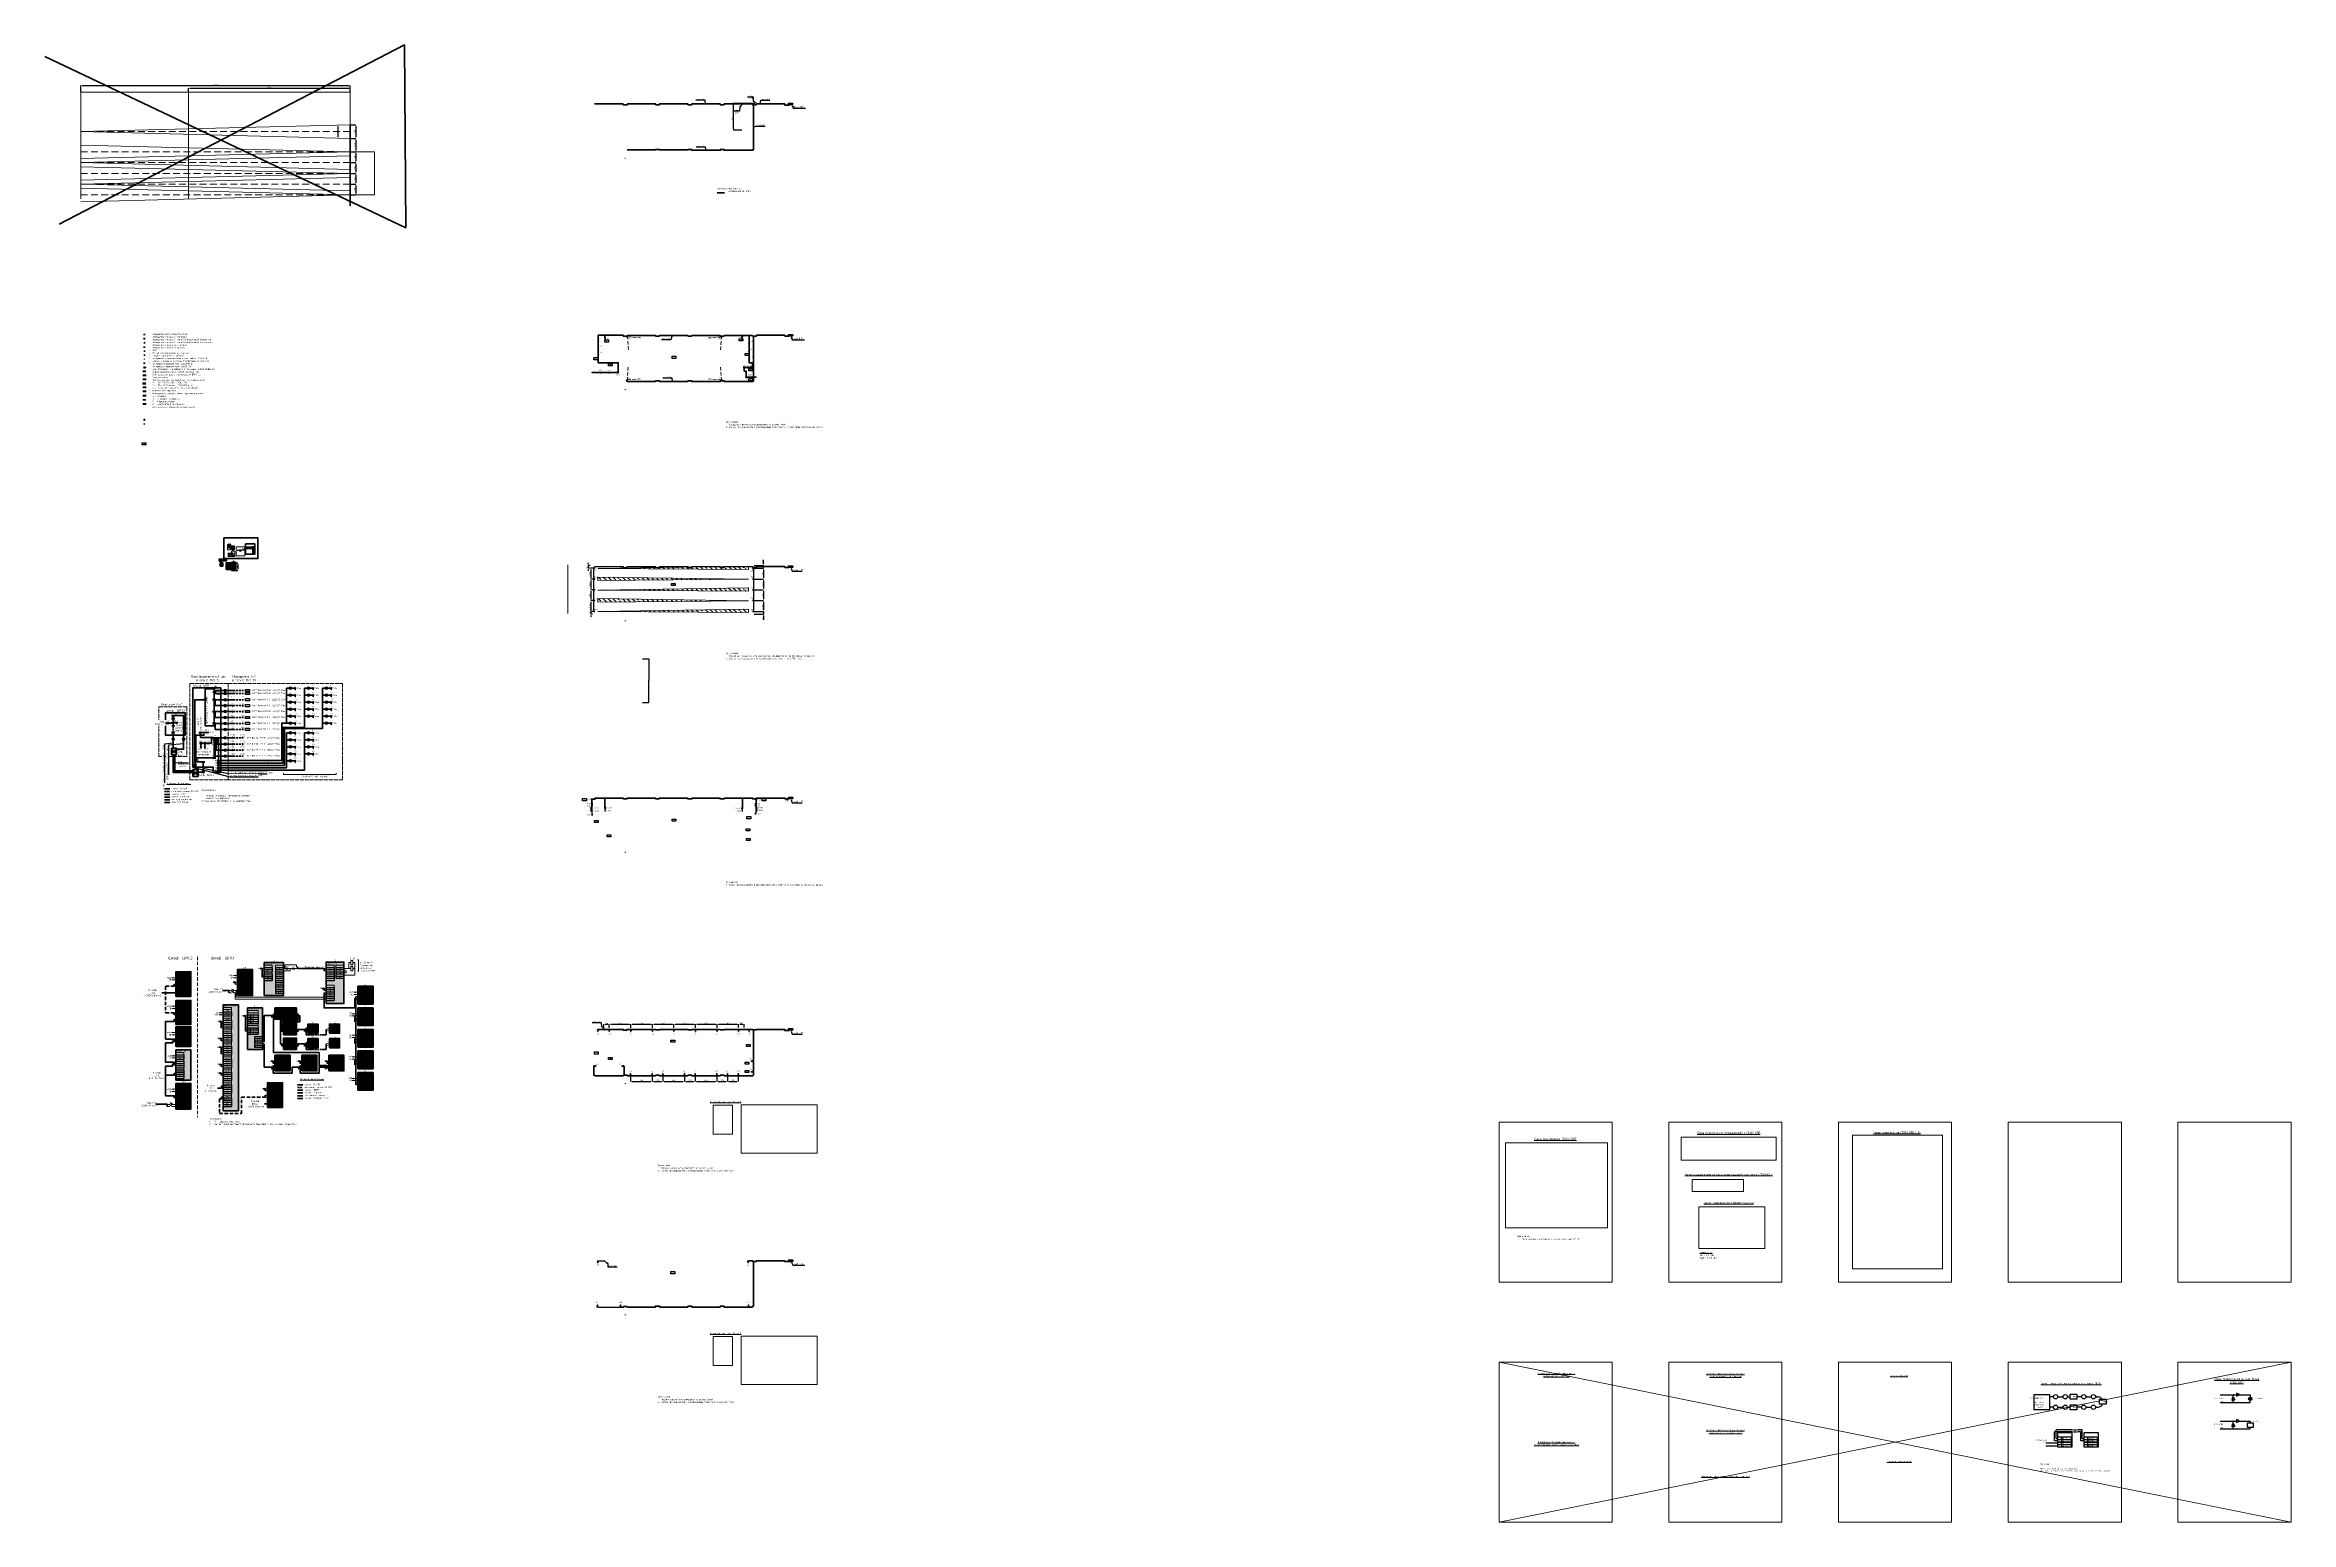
# Model space of a CAD drawing. Header units: millimetres. Extents: x -97100 to 319800, y -166950 to 107250.
import ezdxf
from ezdxf import colors
from ezdxf.entities.mleader import LeaderData, LeaderLine
from ezdxf.enums import TextEntityAlignment as Align
from ezdxf.math import Vec2, Vec3

# ---------------------------------------------------------------- set-up
doc = ezdxf.new("R2010")
doc.units = ezdxf.units.MM
doc.header["$XCLIPFRAME"] = 2
for name, pattern in [('ACAD_ISO04W100', [30, 24, -3, 0, -3]), ('DASHED2', [9.525, 6.35, -3.175]), ('JIS_02_1.2', [2.5, 1.25, -1.25]), ('штриховая', [19.05, 12.7, -6.35])]:
    doc.linetypes.add(name, pattern=pattern)
for name, color, linetype, lineweight in [('0_ПОЖ_ИЗВ', 1, 'Continuous', 15), ('0_ПС', 1, 'Continuous', 15), ('5.5.2', 160, 'Continuous', 25), ('Штриховка', 7, 'Continuous', 25)]:
    doc.layers.add(name, color=color, linetype=linetype, lineweight=lineweight)
doc.layers.add('0_СОУЭ', color=7, linetype='Continuous', lineweight=25, true_color=0x00c200)
for name, color, linetype in [('Охранка', 7, 'Continuous'), ('Стены внутренние', 7, 'Continuous'), ('Стены несущие внутрение', 7, 'Continuous')]:
    doc.layers.add(name, color=color, linetype=linetype)
doc.styles.add('ARIAL', font='arial.ttf', dxfattribs={"height": 250})
doc.styles.add('GOST', font='ariali.ttf')
doc.styles.get("Standard").update_dxf_attribs({"font": 'GOST2304A.ttf'})
doc.styles.add('мой', font='GOST_Common.ttf', dxfattribs={"width": 0.9, "height": 3})
doc.linetypes.add('пути', pattern='A,3.81,[130,ltypeshp.shx,S=6.35,R=0,X=0,Y=0],3.81', length=7.62)
doc.dimstyles.new('ISO-25', dxfattribs={"dimtxt": 250, "dimasz": 250, "dimexe": 1.25, "dimexo": 62, "dimgap": 62, "dimtad": 1, "dimtxsty": 'Standard', "dimcen": 2.5, "dimadec": 0, "dimazin": 0, "dimtfac": 1, "dimtmove": 0, "dimatfit": 3, "dimfxl": 1, "dimarcsym": 0})
doc.dimstyles.get("Standard").update_dxf_attribs({"dimtxt": 0.18, "dimasz": 0.18, "dimexe": 0.18, "dimexo": 0.0625, "dimgap": 0.09, "dimtad": 0, "dimtih": 1, "dimtoh": 1, "dimdec": 4, "dimzin": 0, "dimdsep": 46, "dimtxsty": 'Standard', "dimcen": 0.09, "dimadec": 0, "dimazin": 0, "dimtfac": 1, "dimtdec": 4, "dimtofl": 0, "dimtmove": 0, "dimatfit": 3, "dimfxl": 1, "dimtolj": 1, "dimtzin": 0, "dimarcsym": 0})
picture_1 = doc.add_image_def('image1.png', size_in_pixel=(762, 485))
picture_2 = doc.add_image_def('image2.png', size_in_pixel=(831, 200))
picture_3 = doc.add_image_def('image3.png', size_in_pixel=(224, 334))
picture_4 = doc.add_image_def('image4.png', size_in_pixel=(1347, 1123))
picture_5 = doc.add_image_def('image5.png', size_in_pixel=(1271, 855))
picture_6 = doc.add_image_def('image6.png', size_in_pixel=(732, 175))
picture_7 = doc.add_image_def('image7.png', size_in_pixel=(823, 743))
pattern_1 = [(135, (-11127.8, -635019.1), (-883.8835, -883.8835), []), (135, (-11127.8, -634135.2), (-883.8835, -883.8835), [1562.5, -312.5, 0, -312.5])]
pattern_2 = [(45, (-95675.96, -1224.99), (-183.8478, 183.8478), []), (45, (-95767.88, -1133.06), (-183.8478, 183.8478), [195, -65])]

# ---------------------------------------------------------------- blocks, each defined once
blk = doc.blocks.new('ЗКПС')
at = {"color": 6, "linetype": 'Continuous', "lineweight": 30}
blk.add_lwpolyline([(0, 400), (700, 400), (700, 0), (0, 0)], close=True, dxfattribs=at)
blk.add_attdef('НОМЕР', text='', height=250, dxfattribs=at).set_placement((350, 200), align=Align.MIDDLE)
blk = doc.blocks.new('*U34')
at = {"color": 9, "linetype": 'Continuous', "lineweight": 0}
blk.add_lwpolyline([(-10500, 14850), (10500, 14850), (10500, -14850), (-10500, -14850)], close=True, dxfattribs=at)
blk = doc.blocks.new('*U35')
at = {"color": 0, "linetype": 'ByBlock', "lineweight": -2, "transparency": 16777216}
for p in [(0, 0), (31500, 0), (63000, 0), (94500, 0), (126000, 0), (0, -44550), (31500, -44550), (63000, -44550), (94500, -44550), (126000, -44550)]:
    blk.add_blockref('*U34', p, dxfattribs=at)
blk = doc.blocks.new('Устройство оконечное шлейфа')
at = {"linetype": 'Continuous', "lineweight": 30, "true_color": 0xffffff}
h = blk.add_hatch(color=7, dxfattribs=at)
h.dxf.hatch_style = 1
h.paths.add_polyline_path([(-100, 100), (-100, -100), (100, -100), (100, 100)])
at = {"const_width": 20}
for points in [[(-100, -100), (100, -100), (100, 100), (-100, 100), (-100, -100)], [(-50, 0), (50, 0), (50, 0)]]:
    blk.add_lwpolyline(points, dxfattribs=at)
blk = doc.blocks.new('ИзвПламени')
at = {"true_color": 0xffffff}
h = blk.add_hatch(color=7, dxfattribs=at)
h.dxf.hatch_style = 1
h.paths.add_polyline_path([(150, -150), (150, 150), (-150, 150), (-150, -150)])
at = {"layer": '0_ПОЖ_ИЗВ', "const_width": 20}
for points in [[(-150, -150), (150, -150), (150, 150), (-150, 150), (-150, -150)], [(50, 100), (-50, 0), (50, -100), (50, -100)]]:
    blk.add_lwpolyline(points, dxfattribs=at)
at = {"color": 7, "lineweight": 30, "style": 'ARIAL'}
blk.add_attdef('1', text='', height=250, dxfattribs=at).set_placement((0, 325), align=Align.MIDDLE)
blk = doc.blocks.new('*U116')
at = {"layer": 'Штриховка', "true_color": 0xffffff}
h = blk.add_hatch(color=7, dxfattribs=at)
h.dxf.hatch_style = 1
h.paths.add_polyline_path([(-300, 151.5), (-300, -148.5), (300, -148.5), (300, 151.5)])
at = {"color": 0}
for points, const_width in [([(-300, -73.5), (0, -73.5)], 150), ([(-300, -148.5), (-300, 151.5), (300, 151.5), (300, -148.5), (-300, -148.5)], 20)]:
    blk.add_lwpolyline(points, dxfattribs=dict(at, const_width=const_width))
at = {"color": 7, "lineweight": 30}
blk.add_attdef('1', text='', height=250, dxfattribs=at).set_placement((0, 321.5), align=Align.CENTER)
blk = doc.blocks.new('*U21')
at = {"true_color": 0xfcfcfc}
h = blk.add_hatch(color=7, dxfattribs=at)
h.dxf.hatch_style = 1
h.paths.add_polyline_path([(-300, 150), (-300, -150), (300, -150), (300, 150)])
at = {"color": 7, "const_width": 20}
blk.add_lwpolyline([(-300, -150), (-300, 150), (300, 150), (300, -150), (-300, -150)], dxfattribs=at)
at = {"color": 7, "lineweight": 30, "style": 'ARIAL'}
for s, p in [('+', (-150, 0)), ('-', (150, 0))]:
    blk.add_text(s, height=150, dxfattribs=at).set_placement(p, align=Align.MIDDLE_CENTER)
at = {"color": 7, "lineweight": 30}
blk.add_attdef('1', text='', height=250, dxfattribs=at).set_placement((0, 357), align=Align.MIDDLE_CENTER)
blk = doc.blocks.new('Расширитель на N зон')
at = {"true_color": 0xfcfcfc}
h = blk.add_hatch(color=7, dxfattribs=at)
h.dxf.hatch_style = 1
h.paths.add_polyline_path([(330, 180), (-330, 180), (-330, -180), (330, -180)])
at = {"color": 0, "const_width": 20}
blk.add_lwpolyline([(-330, -180), (-330, 180), (330, 180), (330, -180), (-330, -180)], dxfattribs=at)
at = {"lineweight": 30, "style": 'ARIAL'}
blk.add_attdef('2', text='', height=200, dxfattribs=at).set_placement((0, 0), align=Align.MIDDLE_CENTER)
blk = doc.blocks.new('ПИ')
at = {"true_color": 0xfcfcfc}
h = blk.add_hatch(color=7, dxfattribs=at)
h.dxf.hatch_style = 1
h.paths.add_polyline_path([(330, 180), (0, 0), (-330, -180), (330, -180)])
h = blk.add_hatch(color=7)
h.dxf.hatch_style = 1
h.paths.add_polyline_path([(-330, -180), (0, 0), (330, 180), (-330, 180)])
at = {"const_width": 20}
blk.add_lwpolyline([(-330, -180), (-330, 180), (330, 180), (330, -180), (-330, -180)], dxfattribs=at)
at = {"color": 7, "linetype": 'Continuous', "lineweight": 40}
blk.add_attdef('ПОЗ', (-50, 300), '', height=250, dxfattribs=at)
blk = doc.blocks.new('КПБ')
at = {"true_color": 0xfcfcfc}
h = blk.add_hatch(color=7, dxfattribs=at)
h.dxf.hatch_style = 1
h.paths.add_polyline_path([(330, 180), (-330, 180), (-330, -180), (330, -180)])
at = {"color": 0, "const_width": 20}
blk.add_lwpolyline([(-330, -180), (-330, 180), (330, 180), (330, -180), (-330, -180)], dxfattribs=at)
at = {"color": 7, "lineweight": 18, "const_width": 20}
for points in [[(-171, 58), (-171, -58)], [(-171, 0), (-79, 0), (14, 56)], [(36, 0), (151, 0)]]:
    blk.add_lwpolyline(points, dxfattribs=at)
at = {"lineweight": 30, "style": 'ARIAL'}
blk.add_attdef('2', text='', height=200, dxfattribs=at).set_placement((0, 386), align=Align.MIDDLE_CENTER)
blk = doc.blocks.new('ИзвЛинейный')
at = {"true_color": 0xffffff}
h = blk.add_hatch(color=7, dxfattribs=at)
h.dxf.hatch_style = 1
h.paths.add_polyline_path([(150, -150), (150, 150), (-150, 150), (-150, -150)])
at = {"layer": '0_ПОЖ_ИЗВ', "const_width": 20}
for points in [[(-150, -150), (150, -150), (150, 150), (-150, 150), (-150, -150)], [(-99.5, 310), (0, 238.5)], [(50, 100), (-50, 50), (50, -50), (-50, -100)], [(99.5, 310), (0, 238.5)], [(0, 150), (0, 238.5)]]:
    blk.add_lwpolyline(points, dxfattribs=at)
at = {"layer": '0_ПОЖ_ИЗВ', "color": 7, "lineweight": 30, "style": 'ARIAL'}
blk.add_attdef('1', text='', height=250, dxfattribs=at).set_placement((0, 483), align=Align.MIDDLE)
blk = doc.blocks.new('ИзвЛинейный_излуч')
at = {"true_color": 0xffffff}
h = blk.add_hatch(color=7, dxfattribs=at)
h.dxf.hatch_style = 1
h.paths.add_polyline_path([(150, -150), (150, 150), (-150, 150), (-150, -150)])
at = {"layer": '0_ПС', "const_width": 20}
for points in [[(-214.25, 69.75), (-311, 0)], [(-150, 0), (-311, 0)], [(-214.25, -69.75), (-311, 0)], [(-150, -150), (150, -150), (150, 150), (-150, 150), (-150, -150)], [(50, 100), (-50, 50), (50, -50), (-50, -100)]]:
    blk.add_lwpolyline(points, dxfattribs=at)
at = {"layer": '0_ПС', "color": 7, "lineweight": 30, "style": 'ARIAL'}
blk.add_attdef('1', text='', height=250, dxfattribs=at).set_placement((0, 526), align=Align.MIDDLE)
blk = doc.blocks.new('ИзвТепловой')
at = {"true_color": 0xffffff}
h = blk.add_hatch(color=7, dxfattribs=at)
h.dxf.hatch_style = 1
h.paths.add_polyline_path([(150, -150), (150, 150), (-150, 150), (-150, -150)])
at = {"color": 1, "linetype": 'Continuous', "lineweight": 50}
blk.add_circle((0, -50), 50, dxfattribs=at)
at = {"layer": '0_ПС', "const_width": 20}
for points in [[(-150, -150), (150, -150), (150, 150), (-150, 150), (-150, -150)], [(0, 0), (0, 100)]]:
    blk.add_lwpolyline(points, dxfattribs=at)
at = {"layer": '0_ПС', "color": 7, "lineweight": 30, "style": 'ARIAL'}
blk.add_attdef('1', text='', height=250, dxfattribs=at).set_placement((0, 325), align=Align.MIDDLE)
blk = doc.blocks.new('ИПР')
at = {"true_color": 0xffffff}
h = blk.add_hatch(color=7, dxfattribs=at)
h.dxf.hatch_style = 1
h.paths.add_polyline_path([(150, 150), (-150, 150), (-150, -150), (150, -150)])
at = {"color": 0, "const_width": 20}
for points in [[(-150, -150), (150, -150), (150, 150), (-150, 150), (-150, -150)], [(-100, 100), (0, 50), (100, 100)], [(0, 50), (0, -100)]]:
    blk.add_lwpolyline(points, dxfattribs=at)
at = {"color": 7, "lineweight": 30}
blk.add_attdef('1', text='', height=250, dxfattribs=at).set_placement((0, 300), align=Align.CENTER)
blk = doc.blocks.new('*U76')
at = {"true_color": 0xffffff}
h = blk.add_hatch(color=7, dxfattribs=at)
h.dxf.hatch_style = 1
h.paths.add_polyline_path([(-150, 150), (-150, -150), (150, -150), (150, 150)])
at = {"layer": '0_ПОЖ_ИЗВ', "const_width": 20}
for points in [[(-310, 99.5), (-238.5, 0)], [(-310, -99.5), (-238.5, 0)], [(-150, 0), (-238.5, 0)], [(-150, -150), (150, -150), (150, 150), (-150, 150), (-150, -150)], [(50, 100), (-50, 50), (50, -50), (-50, -100)]]:
    blk.add_lwpolyline(points, dxfattribs=at)
at = {"layer": '0_ПОЖ_ИЗВ', "color": 7, "lineweight": 30, "style": 'ARIAL'}
blk.add_attdef('1', text='', height=250, dxfattribs=at).set_placement((0, 483), align=Align.MIDDLE)
blk = doc.blocks.new('*D78')
at = {"color": 0, "linetype": 'Continuous', "lineweight": -2, "transparency": 16777216}
for p, q in [((34688, 96400), (30649, 96400)), ((30650, 96150), (30650, 91650)), ((32238, 91400), (30649, 91400))]:
    blk.add_line(p, q, dxfattribs=at)
at = {"color": 0, "linetype": 'Continuous', "lineweight": 30, "transparency": 16777216}
for points in [[(30608, 96150), (30692, 96150), (30650, 96400)], [(30608, 91650), (30692, 91650), (30650, 91400)]]:
    blk.add_solid(points, dxfattribs=at)
at = {"layer": 'Defpoints', "color": 0, "linetype": 'Continuous', "lineweight": 30, "transparency": 16777216}
for p in [(34750, 96400), (30650, 91400), (32300, 91400)]:
    blk.add_point(p, dxfattribs=at)
at = {"color": 0, "linetype": 'Continuous', "lineweight": 15, "transparency": 16777216, "insert": (30463, 93650), "char_height": 250, "attachment_point": 5, "rotation": 90}
blk.add_mtext('5000', dxfattribs=at)
blk = doc.blocks.new('_None')
blk = doc.blocks.new('*U80')
at = {"lineweight": 30}
h = blk.add_hatch(color=0, dxfattribs=at)
edge = h.paths.add_edge_path()
edge.add_arc((0, 0), 0.794, 0, 360)
blk.add_hatch(color=0, dxfattribs=at).paths.add_polyline_path([(3.7, 4.7), (5.6, 5.6), (4.7, 3.7)])
at = {"color": 0, "lineweight": 60}
blk.add_line((0.5, 0.5), (5.6, 5.6), dxfattribs=at)
at = {"color": 0, "lineweight": 30}
for p, q in [((3.7, 4.7), (5.6, 5.6)), ((4.7, 3.7), (3.7, 4.7)), ((5.6, 5.6), (4.7, 3.7))]:
    blk.add_line(p, q, dxfattribs=at)
blk = doc.blocks.new('*U81')
at = {"lineweight": 30}
blk.add_hatch(color=0, dxfattribs=at).paths.add_polyline_path([(-4.7, 3.7), (-5.6, 5.6), (-3.7, 4.7)])
h = blk.add_hatch(color=0, dxfattribs=at)
edge = h.paths.add_edge_path()
edge.add_arc((0, 0), 0.794, 90, 450)
at = {"color": 0, "lineweight": 60}
blk.add_line((-0.5, 0.5), (-5.6, 5.6), dxfattribs=at)
at = {"color": 0, "lineweight": 30}
for p, q in [((-4.7, 3.7), (-5.6, 5.6)), ((-5.6, 5.6), (-3.7, 4.7)), ((-3.7, 4.7), (-4.7, 3.7))]:
    blk.add_line(p, q, dxfattribs=at)
blk = doc.blocks.new('*U105')
at = {"linetype": 'Continuous', "lineweight": 50, "true_color": 0xffffff}
h = blk.add_hatch(color=7, dxfattribs=at)
h.dxf.hatch_style = 1
h.paths.add_polyline_path([(220, 110), (-225, 110), (-105, 0), (105, 0)])
h.paths.add_polyline_path([(105, 0), (-105, 0), (-105, -130), (105, -130)])
at = {"color": 0, "const_width": 20}
blk.add_lwpolyline([(-105, 0), (-225, 110), (220, 110), (105, 0)], dxfattribs=at)
blk.add_lwpolyline([(-105, 0), (105, 0), (105, -130), (-105, -130)], close=True, dxfattribs=at)
at = {"color": 7, "lineweight": 30, "style": 'ARIAL'}
blk.add_attdef('1', text='', height=250, dxfattribs=at).set_placement((-24, 525), align=Align.MIDDLE)
blk = doc.blocks.new('Оповещатель пожарный световой')
at = {"linetype": 'Continuous', "lineweight": 30, "true_color": 0xffffff}
h = blk.add_hatch(color=7, dxfattribs=at)
h.dxf.hatch_style = 1
h.paths.add_polyline_path([(200, 0, 1.0165696), (-200, 0, 1.0165696)])
at = {"color": 4}
blk.add_line((-150, 4), (-150, 0), dxfattribs=at)
at = {"color": 0, "linetype": 'Continuous', "ltscale": 3, "const_width": 20}
blk.add_lwpolyline([(200, 0, 1.0165696), (-200, 0, 1.0165696)], format="xyb", close=True, dxfattribs=at)
at = {"color": 0, "const_width": 20}
for points in [[(-144, 144), (144, -144)], [(-141, -141), (141, 141)]]:
    blk.add_lwpolyline(points, dxfattribs=at)
at = {"color": 7, "lineweight": 30}
blk.add_attdef('Поз', text='', height=250, dxfattribs=at).set_placement((-24, 525), align=Align.MIDDLE)
at = {"color": 0, "linetype": 'Continuous', "lineweight": 30}
blk.add_attdef('ТИП', (200, 150), '', height=200, dxfattribs=at)
blk = doc.blocks.new('*U106')
at = {"linetype": 'Continuous', "lineweight": 50, "true_color": 0xffffff}
h = blk.add_hatch(color=7, dxfattribs=at)
h.dxf.hatch_style = 1
h.paths.add_polyline_path([(-220, -110), (225, -110), (105, 0), (-105, 0)])
h.paths.add_polyline_path([(-105, 0), (105, 0), (105, 130), (-105, 130)])
at = {"color": 0, "const_width": 20}
blk.add_lwpolyline([(105, 0), (225, -110), (-220, -110), (-105, 0)], dxfattribs=at)
blk.add_lwpolyline([(105, 0), (-105, 0), (-105, 130), (105, 130)], close=True, dxfattribs=at)
at = {"color": 7, "lineweight": 30, "style": 'ARIAL'}
blk.add_attdef('1', text='', height=250, dxfattribs=at).set_placement((-24, 525), align=Align.MIDDLE)
blk = doc.blocks.new('ИзвМК')
at = {"true_color": 0xffffff}
h = blk.add_hatch(color=7, dxfattribs=at)
h.dxf.hatch_style = 1
h.paths.add_polyline_path([(150, 50), (-150, 50), (-150, -50), (150, -50)])
at = {"layer": 'Штриховка'}
h = blk.add_hatch(color=0, dxfattribs=at)
h.dxf.hatch_style = 1
h.paths.add_polyline_path([(150, 150), (-150, 150), (-150, 50), (150, 50)])
h.paths.add_polyline_path([(150, -50), (-150, -50), (-150, -150), (150, -150)])
at = {"layer": '0_ПС', "color": 0, "const_width": 20}
blk.add_lwpolyline([(-150, -150), (150, -150), (150, 150), (-150, 150), (-150, -150)], dxfattribs=at)
at = {"layer": '0_ПС', "color": 7, "lineweight": 30}
blk.add_attdef('1', text='', height=250, dxfattribs=at).set_placement((0, 325), align=Align.MIDDLE)
blk = doc.blocks.new('*D97')
at = {"color": 0, "lineweight": -2, "transparency": 16777216}
for p, q in [((7656, -75191), (7656, -74552)), ((7906, -74553), (11406, -74553)), ((11656, -75141), (11656, -74552))]:
    blk.add_line(p, q, dxfattribs=at)
at = {"color": 0, "lineweight": 30, "transparency": 16777216}
for points in [[(7906, -74512), (7906, -74595), (7656, -74553)], [(11406, -74512), (11406, -74595), (11656, -74553)]]:
    blk.add_solid(points, dxfattribs=at)
at = {"layer": 'Defpoints', "color": 0, "lineweight": 30, "transparency": 16777216}
for p in [(11656, -74553), (7656, -75253), (11656, -75203)]:
    blk.add_point(p, dxfattribs=at)
at = {"color": 0, "lineweight": 15, "transparency": 16777216, "insert": (9606, -74366), "char_height": 250, "attachment_point": 5}
blk.add_mtext('4000', dxfattribs=at)
blk = doc.blocks.new('*D98')
at = {"color": 0, "lineweight": -2, "transparency": 16777216}
for p, q in [((11656, -75190), (11656, -74551)), ((11906, -74552), (15406, -74552)), ((15656, -75140), (15656, -74551))]:
    blk.add_line(p, q, dxfattribs=at)
at = {"color": 0, "lineweight": 30, "transparency": 16777216}
for points in [[(11906, -74510), (11906, -74594), (11656, -74552)], [(15406, -74510), (15406, -74594), (15656, -74552)]]:
    blk.add_solid(points, dxfattribs=at)
at = {"layer": 'Defpoints', "color": 0, "lineweight": 30, "transparency": 16777216}
for p in [(15656, -74552), (11656, -75252), (15656, -75202)]:
    blk.add_point(p, dxfattribs=at)
at = {"color": 0, "lineweight": 15, "transparency": 16777216, "insert": (13606, -74365), "char_height": 250, "attachment_point": 5}
blk.add_mtext('4000', dxfattribs=at)
blk = doc.blocks.new('*D99')
at = {"color": 0, "lineweight": -2, "transparency": 16777216}
for p, q in [((15656, -75189), (15656, -74549)), ((15906, -74551), (19406, -74551)), ((19656, -75139), (19656, -74549))]:
    blk.add_line(p, q, dxfattribs=at)
at = {"color": 0, "lineweight": 30, "transparency": 16777216}
for points in [[(15906, -74509), (15906, -74592), (15656, -74551)], [(19406, -74509), (19406, -74592), (19656, -74551)]]:
    blk.add_solid(points, dxfattribs=at)
at = {"layer": 'Defpoints', "color": 0, "lineweight": 30, "transparency": 16777216}
for p in [(19656, -74551), (15656, -75251), (19656, -75201)]:
    blk.add_point(p, dxfattribs=at)
at = {"color": 0, "lineweight": 15, "transparency": 16777216, "insert": (17606, -74364), "char_height": 250, "attachment_point": 5}
blk.add_mtext('4000', dxfattribs=at)
blk = doc.blocks.new('*D100')
at = {"color": 0, "lineweight": -2, "transparency": 16777216}
for p, q in [((19656, -75187), (19656, -74548)), ((19906, -74549), (23406, -74549)), ((23656, -75137), (23656, -74548))]:
    blk.add_line(p, q, dxfattribs=at)
at = {"color": 0, "lineweight": 30, "transparency": 16777216}
for points in [[(19906, -74508), (19906, -74591), (19656, -74549)], [(23406, -74508), (23406, -74591), (23656, -74549)]]:
    blk.add_solid(points, dxfattribs=at)
at = {"layer": 'Defpoints', "color": 0, "lineweight": 30, "transparency": 16777216}
for p in [(23656, -74549), (19656, -75249), (23656, -75199)]:
    blk.add_point(p, dxfattribs=at)
at = {"color": 0, "lineweight": 15, "transparency": 16777216, "insert": (21606, -74362), "char_height": 250, "attachment_point": 5}
blk.add_mtext('4000', dxfattribs=at)
blk = doc.blocks.new('*D101')
at = {"color": 0, "lineweight": -2, "transparency": 16777216}
for p, q in [((23656, -75187), (23656, -74548)), ((23906, -74549), (27406, -74549)), ((27656, -75137), (27656, -74548))]:
    blk.add_line(p, q, dxfattribs=at)
at = {"color": 0, "lineweight": 30, "transparency": 16777216}
for points in [[(23906, -74508), (23906, -74591), (23656, -74549)], [(27406, -74508), (27406, -74591), (27656, -74549)]]:
    blk.add_solid(points, dxfattribs=at)
at = {"layer": 'Defpoints', "color": 0, "lineweight": 30, "transparency": 16777216}
for p in [(27656, -74549), (23656, -75249), (27656, -75199)]:
    blk.add_point(p, dxfattribs=at)
at = {"color": 0, "lineweight": 15, "transparency": 16777216, "insert": (25606, -74362), "char_height": 250, "attachment_point": 5}
blk.add_mtext('4000', dxfattribs=at)
blk = doc.blocks.new('*D102')
at = {"color": 0, "lineweight": -2, "transparency": 16777216}
for p, q in [((27656, -75187), (27656, -74548)), ((27906, -74549), (31406, -74549)), ((31656, -75137), (31656, -74548))]:
    blk.add_line(p, q, dxfattribs=at)
at = {"color": 0, "lineweight": 30, "transparency": 16777216}
for points in [[(27906, -74508), (27906, -74591), (27656, -74549)], [(31406, -74508), (31406, -74591), (31656, -74549)]]:
    blk.add_solid(points, dxfattribs=at)
at = {"layer": 'Defpoints', "color": 0, "lineweight": 30, "transparency": 16777216}
for p in [(31656, -74549), (27656, -75249), (31656, -75199)]:
    blk.add_point(p, dxfattribs=at)
at = {"color": 0, "lineweight": 15, "transparency": 16777216, "insert": (29606, -74362), "char_height": 250, "attachment_point": 5}
blk.add_mtext('4000', dxfattribs=at)
blk = doc.blocks.new('*D103')
at = {"color": 0, "lineweight": -2, "transparency": 16777216}
for p, q in [((6650, -75138), (6650, -74548)), ((6900, -74549), (7400, -74549)), ((7650, -75138), (7650, -74548))]:
    blk.add_line(p, q, dxfattribs=at)
at = {"color": 0, "lineweight": 30, "transparency": 16777216}
for points in [[(6900, -74508), (6900, -74591), (6650, -74549)], [(7400, -74508), (7400, -74591), (7650, -74549)]]:
    blk.add_solid(points, dxfattribs=at)
at = {"layer": 'Defpoints', "color": 0, "lineweight": 30, "transparency": 16777216}
for p in [(7650, -74549), (6650, -75200), (7650, -75200)]:
    blk.add_point(p, dxfattribs=at)
at = {"color": 0, "lineweight": 15, "transparency": 16777216, "insert": (7200, -74362), "char_height": 250, "attachment_point": 5}
blk.add_mtext('1000', dxfattribs=at)
blk = doc.blocks.new('*D104')
at = {"color": 0, "lineweight": -2, "transparency": 16777216}
for p, q in [((31656, -75134), (31656, -74548)), ((31906, -74549), (32406, -74549)), ((32656, -75134), (32656, -74548))]:
    blk.add_line(p, q, dxfattribs=at)
at = {"color": 0, "lineweight": 30, "transparency": 16777216}
for points in [[(31906, -74508), (31906, -74591), (31656, -74549)], [(32406, -74508), (32406, -74591), (32656, -74549)]]:
    blk.add_solid(points, dxfattribs=at)
at = {"layer": 'Defpoints', "color": 0, "lineweight": 30, "transparency": 16777216}
for p in [(32656, -74549), (31656, -75196), (32656, -75196)]:
    blk.add_point(p, dxfattribs=at)
at = {"color": 0, "lineweight": 15, "transparency": 16777216, "insert": (32150, -74362), "char_height": 250, "attachment_point": 5}
blk.add_mtext('1000', dxfattribs=at)
blk = doc.blocks.new('*D90')
at = {"color": 0, "lineweight": -2, "transparency": 16777216}
for p, q in [((21600, -84312), (21600, -85151)), ((21850, -85150), (23350, -85150)), ((23600, -84262), (23600, -85151))]:
    blk.add_line(p, q, dxfattribs=at)
at = {"color": 0, "lineweight": 30, "transparency": 16777216}
for points in [[(21850, -85108), (21850, -85192), (21600, -85150)], [(23350, -85108), (23350, -85192), (23600, -85150)]]:
    blk.add_solid(points, dxfattribs=at)
at = {"layer": 'Defpoints', "color": 0, "lineweight": 30, "transparency": 16777216}
for p in [(21600, -84250), (23600, -84200), (23600, -85150)]:
    blk.add_point(p, dxfattribs=at)
at = {"color": 0, "lineweight": 15, "transparency": 16777216, "insert": (22650, -84963), "char_height": 250, "attachment_point": 5}
blk.add_mtext('2000', dxfattribs=at)
blk = doc.blocks.new('*D91')
at = {"color": 0, "lineweight": -2, "transparency": 16777216}
for p, q in [((23600, -84312), (23600, -85151)), ((23850, -85150), (27350, -85150)), ((27600, -84262), (27600, -85151))]:
    blk.add_line(p, q, dxfattribs=at)
at = {"color": 0, "lineweight": 30, "transparency": 16777216}
for points in [[(23850, -85108), (23850, -85192), (23600, -85150)], [(27350, -85108), (27350, -85192), (27600, -85150)]]:
    blk.add_solid(points, dxfattribs=at)
at = {"layer": 'Defpoints', "color": 0, "lineweight": 30, "transparency": 16777216}
for p in [(23600, -84250), (27600, -84200), (27600, -85150)]:
    blk.add_point(p, dxfattribs=at)
at = {"color": 0, "lineweight": 15, "transparency": 16777216, "insert": (25600, -84963), "char_height": 250, "attachment_point": 5}
blk.add_mtext('4000', dxfattribs=at)
blk = doc.blocks.new('*D92')
at = {"color": 0, "lineweight": -2, "transparency": 16777216}
for p, q in [((27600, -84312), (27600, -85151)), ((27850, -85150), (29350, -85150)), ((29600, -84262), (29600, -85151))]:
    blk.add_line(p, q, dxfattribs=at)
at = {"color": 0, "lineweight": 30, "transparency": 16777216}
for points in [[(27850, -85108), (27850, -85192), (27600, -85150)], [(29350, -85108), (29350, -85192), (29600, -85150)]]:
    blk.add_solid(points, dxfattribs=at)
at = {"layer": 'Defpoints', "color": 0, "lineweight": 30, "transparency": 16777216}
for p in [(27600, -84250), (29600, -84200), (29600, -85150)]:
    blk.add_point(p, dxfattribs=at)
at = {"color": 0, "lineweight": 15, "transparency": 16777216, "insert": (28650, -84963), "char_height": 250, "attachment_point": 5}
blk.add_mtext('2000', dxfattribs=at)
blk = doc.blocks.new('*D93')
at = {"color": 0, "lineweight": -2, "transparency": 16777216}
for p, q in [((15600, -84312), (15600, -85151)), ((15850, -85150), (17350, -85150)), ((17600, -84262), (17600, -85151))]:
    blk.add_line(p, q, dxfattribs=at)
at = {"color": 0, "lineweight": 30, "transparency": 16777216}
for points in [[(15850, -85108), (15850, -85192), (15600, -85150)], [(17350, -85108), (17350, -85192), (17600, -85150)]]:
    blk.add_solid(points, dxfattribs=at)
at = {"layer": 'Defpoints', "color": 0, "lineweight": 30, "transparency": 16777216}
for p in [(15600, -84250), (17600, -84200), (17600, -85150)]:
    blk.add_point(p, dxfattribs=at)
at = {"color": 0, "lineweight": 15, "transparency": 16777216, "insert": (16650, -84963), "char_height": 250, "attachment_point": 5}
blk.add_mtext('2000', dxfattribs=at)
blk = doc.blocks.new('*D94')
at = {"color": 0, "lineweight": -2, "transparency": 16777216}
for p, q in [((29600, -84312), (29600, -85151)), ((29850, -85150), (31350, -85150)), ((31600, -84262), (31600, -85151))]:
    blk.add_line(p, q, dxfattribs=at)
at = {"color": 0, "lineweight": 30, "transparency": 16777216}
for points in [[(29850, -85108), (29850, -85192), (29600, -85150)], [(31350, -85108), (31350, -85192), (31600, -85150)]]:
    blk.add_solid(points, dxfattribs=at)
at = {"layer": 'Defpoints', "color": 0, "lineweight": 30, "transparency": 16777216}
for p in [(29600, -84250), (31600, -84200), (31600, -85150)]:
    blk.add_point(p, dxfattribs=at)
at = {"color": 0, "lineweight": 15, "transparency": 16777216, "insert": (30650, -84963), "char_height": 250, "attachment_point": 5}
blk.add_mtext('2000', dxfattribs=at)
blk = doc.blocks.new('*D95')
at = {"color": 0, "lineweight": -2, "transparency": 16777216}
for p, q in [((17600, -84312), (17600, -85151)), ((17850, -85150), (21350, -85150)), ((21600, -84262), (21600, -85151))]:
    blk.add_line(p, q, dxfattribs=at)
at = {"color": 0, "lineweight": 30, "transparency": 16777216}
for points in [[(17850, -85108), (17850, -85192), (17600, -85150)], [(21350, -85108), (21350, -85192), (21600, -85150)]]:
    blk.add_solid(points, dxfattribs=at)
at = {"layer": 'Defpoints', "color": 0, "lineweight": 30, "transparency": 16777216}
for p in [(17600, -84250), (21600, -84200), (21600, -85150)]:
    blk.add_point(p, dxfattribs=at)
at = {"color": 0, "lineweight": 15, "transparency": 16777216, "insert": (19600, -84963), "char_height": 250, "attachment_point": 5}
blk.add_mtext('4000', dxfattribs=at)
blk = doc.blocks.new('*D96')
at = {"color": 0, "lineweight": -2, "transparency": 16777216}
for p, q in [((11600, -84312), (11600, -85151)), ((11850, -85150), (15350, -85150)), ((15600, -84262), (15600, -85151))]:
    blk.add_line(p, q, dxfattribs=at)
at = {"color": 0, "lineweight": 30, "transparency": 16777216}
for points in [[(11850, -85108), (11850, -85192), (11600, -85150)], [(15350, -85108), (15350, -85192), (15600, -85150)]]:
    blk.add_solid(points, dxfattribs=at)
at = {"layer": 'Defpoints', "color": 0, "lineweight": 30, "transparency": 16777216}
for p in [(11600, -84250), (15600, -84200), (15600, -85150)]:
    blk.add_point(p, dxfattribs=at)
at = {"color": 0, "lineweight": 15, "transparency": 16777216, "insert": (13600, -84963), "char_height": 250, "attachment_point": 5}
blk.add_mtext('4000', dxfattribs=at)
blk = doc.blocks.new('*U49')
at = {"linetype": 'Continuous', "lineweight": 30, "true_color": 0xffffff}
h = blk.add_hatch(color=7, dxfattribs=at)
h.dxf.hatch_style = 1
h.paths.add_polyline_path([(-200, 0, 1.0165696), (200, 0, 1.0165696)])
at = {"color": 1}
blk.add_line((-150, 4), (-150, 0), dxfattribs=at)
at = {"color": 1, "linetype": 'Continuous', "ltscale": 3, "const_width": 20}
blk.add_lwpolyline([(200, 0, 1.0165696), (-200, 0, 1.0165696)], format="xyb", close=True, dxfattribs=at)
at = {"color": 1, "const_width": 20}
for points in [[(-162, 121), (0, 0)], [(0, 0), (162, 121)], [(0, -200), (0, 0)]]:
    blk.add_lwpolyline(points, dxfattribs=at)
at = {"linetype": 'ByBlock', "lineweight": 40}
blk.add_lwpolyline([(0, -300), (0, -200)], dxfattribs=at)
at = {"linetype": 'Continuous', "lineweight": 15}
blk.add_solid([(-50, -300), (0, -550), (50, -300)], dxfattribs=at)
at = {"color": 7, "lineweight": 30, "style": 'ARIAL'}
blk.add_attdef('1', text='', height=250, dxfattribs=at).set_placement((0, 800), align=Align.MIDDLE)
blk = doc.blocks.new('*U107')
at = {"linetype": 'Continuous', "lineweight": 50, "true_color": 0xffffff}
h = blk.add_hatch(color=7, dxfattribs=at)
h.dxf.hatch_style = 1
h.paths.add_polyline_path([(-110, 220), (-110, -225), (0, -105), (0, 105)])
h.paths.add_polyline_path([(0, 105), (0, -105), (130, -105), (130, 105)])
at = {"color": 0, "const_width": 20}
blk.add_lwpolyline([(0, -105), (-110, -225), (-110, 220), (0, 105)], dxfattribs=at)
blk.add_lwpolyline([(0, -105), (0, 105), (130, 105), (130, -105)], close=True, dxfattribs=at)
at = {"color": 7, "lineweight": 30, "style": 'ARIAL'}
blk.add_attdef('1', text='', height=250, dxfattribs=at).set_placement((-24, 525), align=Align.MIDDLE)
blk = doc.blocks.new('*U73')
at = {"true_color": 0xffffff}
h = blk.add_hatch(color=7, dxfattribs=at)
h.dxf.hatch_style = 1
h.paths.add_polyline_path([(-150, 150), (-150, -150), (150, -150), (150, 150)])
at = {"layer": '0_ПС', "const_width": 20}
for points in [[(-150, -150), (150, -150), (150, 150), (-150, 150), (-150, -150)], [(50, 100), (-50, 50), (50, -50), (-50, -100)], [(150, 0), (311, 0)], [(214.25, 69.75), (311, 0)], [(214.25, -69.75), (311, 0)]]:
    blk.add_lwpolyline(points, dxfattribs=at)
at = {"layer": '0_ПС', "color": 7, "lineweight": 30, "style": 'ARIAL'}
blk.add_attdef('1', text='', height=250, dxfattribs=at).set_placement((0, 526), align=Align.MIDDLE)
blk = doc.blocks.new('ИзвБуква')
at = {"true_color": 0xffffff}
h = blk.add_hatch(color=7, dxfattribs=at)
h.dxf.hatch_style = 1
h.paths.add_polyline_path([(150, 150), (-150, 150), (-150, -150), (150, -150)])
at = {"color": 0, "const_width": 20}
blk.add_lwpolyline([(-150, -150), (150, -150), (150, 150), (-150, 150), (-150, -150)], dxfattribs=at)
at = {"color": 0, "linetype": 'Continuous', "lineweight": 30}
blk.add_attdef('БУКВА', text='', height=200, dxfattribs=at).set_placement((0, -100), align=Align.CENTER)
at = {"color": 7, "lineweight": 30}
blk.add_attdef('1', text='', height=250, dxfattribs=at).set_placement((0, 300), align=Align.CENTER)
blk = doc.blocks.new('*U50')
at = {"linetype": 'Continuous', "lineweight": 30, "true_color": 0xffffff}
h = blk.add_hatch(color=7, dxfattribs=at)
h.dxf.hatch_style = 1
h.paths.add_polyline_path([(-200, 0, 1.0165696), (200, 0, 1.0165696)])
at = {"color": 1}
blk.add_line((-150, 4), (-150, 0), dxfattribs=at)
at = {"color": 1, "linetype": 'Continuous', "ltscale": 3, "const_width": 20}
blk.add_lwpolyline([(200, 0, 1.0165696), (-200, 0, 1.0165696)], format="xyb", close=True, dxfattribs=at)
at = {"color": 1, "const_width": 20}
for points in [[(-162, 121), (0, 0)], [(0, 0), (162, 121)], [(0, -200), (0, 0)]]:
    blk.add_lwpolyline(points, dxfattribs=at)
at = {"linetype": 'ByBlock', "lineweight": 40}
blk.add_lwpolyline([(0, 300), (0, 200)], dxfattribs=at)
at = {"linetype": 'Continuous', "lineweight": 15}
blk.add_solid([(50, 300), (0, 550), (-50, 300)], dxfattribs=at)
at = {"color": 7, "lineweight": 30, "style": 'ARIAL'}
blk.add_attdef('1', text='', height=250, dxfattribs=at).set_placement((0, 800), align=Align.MIDDLE)
blk = doc.blocks.new('*U109')
at = {"linetype": 'Continuous', "lineweight": 30, "true_color": 0xffffff}
h = blk.add_hatch(color=7, dxfattribs=at)
h.dxf.hatch_style = 1
h.paths.add_polyline_path([(-200, 0, 1.0165696), (200, 0, 1.0165696)])
at = {"color": 1}
blk.add_line((-150, 4), (-150, 0), dxfattribs=at)
at = {"color": 1, "linetype": 'Continuous', "ltscale": 3, "const_width": 20}
blk.add_lwpolyline([(200, 0, 1.0165696), (-200, 0, 1.0165696)], format="xyb", close=True, dxfattribs=at)
at = {"color": 1, "const_width": 20}
for points in [[(-162, 121), (0, 0)], [(0, 0), (162, 121)], [(0, -200), (0, 0)]]:
    blk.add_lwpolyline(points, dxfattribs=at)
at = {"linetype": 'ByBlock', "lineweight": 40}
blk.add_lwpolyline([(0, 300), (0, 200)], dxfattribs=at)
at = {"linetype": 'Continuous', "lineweight": 15}
blk.add_solid([(50, 300), (0, 550), (-50, 300)], dxfattribs=at)
at = {"color": 7, "lineweight": 30, "style": 'ARIAL'}
blk.add_attdef('1', text='', height=250, dxfattribs=at).set_placement((0, 800), align=Align.MIDDLE)
blk = doc.blocks.new('*U51')
at = {"linetype": 'Continuous', "lineweight": 30, "true_color": 0xffffff}
h = blk.add_hatch(color=7, dxfattribs=at)
h.dxf.hatch_style = 1
h.paths.add_polyline_path([(-200, 0, 1.0165696), (200, 0, 1.0165696)])
at = {"color": 1}
blk.add_line((-150, 4), (-150, 0), dxfattribs=at)
at = {"linetype": 'ByBlock', "lineweight": 40}
blk.add_lwpolyline([(-300, 0), (-200, 0)], dxfattribs=at)
at = {"color": 1, "linetype": 'Continuous', "ltscale": 3, "const_width": 20}
blk.add_lwpolyline([(200, 0, 1.0165696), (-200, 0, 1.0165696)], format="xyb", close=True, dxfattribs=at)
at = {"color": 1, "const_width": 20}
for points in [[(-162, 121), (0, 0)], [(0, 0), (162, 121)], [(0, -200), (0, 0)]]:
    blk.add_lwpolyline(points, dxfattribs=at)
at = {"linetype": 'Continuous', "lineweight": 15}
blk.add_solid([(-300, 50), (-550, 0), (-300, -50)], dxfattribs=at)
at = {"color": 7, "lineweight": 30, "style": 'ARIAL'}
blk.add_attdef('1', text='', height=250, dxfattribs=at).set_placement((0, 800), align=Align.MIDDLE)
blk = doc.blocks.new('*U110')
at = {"linetype": 'Continuous', "lineweight": 30, "true_color": 0xffffff}
h = blk.add_hatch(color=7, dxfattribs=at)
h.dxf.hatch_style = 1
h.paths.add_polyline_path([(-200, 0, 1.0165696), (200, 0, 1.0165696)])
at = {"color": 1}
blk.add_line((-150, 4), (-150, 0), dxfattribs=at)
at = {"color": 1, "linetype": 'Continuous', "ltscale": 3, "const_width": 20}
blk.add_lwpolyline([(200, 0, 1.0165696), (-200, 0, 1.0165696)], format="xyb", close=True, dxfattribs=at)
at = {"color": 1, "const_width": 20}
for points in [[(-162, 121), (0, 0)], [(0, 0), (162, 121)], [(0, -200), (0, 0)]]:
    blk.add_lwpolyline(points, dxfattribs=at)
at = {"linetype": 'ByBlock', "lineweight": 40}
blk.add_lwpolyline([(300, 0), (200, 0)], dxfattribs=at)
at = {"linetype": 'Continuous', "lineweight": 15}
blk.add_solid([(300, -50), (550, 0), (300, 50)], dxfattribs=at)
at = {"color": 7, "lineweight": 30, "style": 'ARIAL'}
blk.add_attdef('1', text='', height=250, dxfattribs=at).set_placement((0, 800), align=Align.MIDDLE)
blk = doc.blocks.new('Номер кабеля')
at = {"linetype": 'Continuous', "lineweight": 40, "true_color": 0xffffff}
h = blk.add_hatch(color=7, dxfattribs=at)
h.dxf.hatch_style = 1
h.paths.add_polyline_path([(-250, 2, 1), (250, 2, 1)])
at = {"color": 7, "linetype": 'Continuous', "lineweight": 20}
blk.add_circle((0, 2), 250, dxfattribs=at)
at = {"color": 7, "linetype": 'Continuous', "lineweight": 30}
blk.add_attdef('НОМЕР', text='', height=250, dxfattribs=at).set_placement((0, 0), align=Align.MIDDLE)
blk = doc.blocks.new('*U112')
at = {"lineweight": 30}
h = blk.add_hatch(color=0, dxfattribs=at)
edge = h.paths.add_edge_path()
edge.add_arc((0, 0), 0.794, -90, 270)
blk.add_hatch(color=0, dxfattribs=at).paths.add_polyline_path([(4.7, -3.7), (5.6, -5.6), (3.7, -4.7)])
at = {"color": 0, "lineweight": 60}
blk.add_line((0.5, -0.5), (5.6, -5.6), dxfattribs=at)
at = {"color": 0, "lineweight": 30}
for p, q in [((3.7, -4.7), (4.7, -3.7)), ((5.6, -5.6), (3.7, -4.7)), ((4.7, -3.7), (5.6, -5.6))]:
    blk.add_line(p, q, dxfattribs=at)
blk = doc.blocks.new('*U113')
at = {"lineweight": 30}
blk.add_hatch(color=0, dxfattribs=at).paths.add_polyline_path([(-4.7, 3.7), (-5.6, 5.6), (-3.7, 4.7)])
h = blk.add_hatch(color=0, dxfattribs=at)
edge = h.paths.add_edge_path()
edge.add_arc((0, 0), 0.794, -270, 90)
at = {"color": 0, "lineweight": 60}
blk.add_line((-0.5, 0.5), (-5.6, 5.6), dxfattribs=at)
at = {"color": 0, "lineweight": 30}
for p, q in [((-4.7, 3.7), (-5.6, 5.6)), ((-5.6, 5.6), (-3.7, 4.7)), ((-3.7, 4.7), (-4.7, 3.7))]:
    blk.add_line(p, q, dxfattribs=at)
blk = doc.blocks.new('_ArchTick')
at = {"color": 0, "linetype": 'ByBlock', "const_width": 0.15}
blk.add_lwpolyline([(-0.5, -0.5), (0.5, 0.5)], dxfattribs=at)
blk = doc.blocks.new('*D120')
at = {"color": 0, "lineweight": -2, "transparency": 16777216}
for p, q in [((-61196, 13419), (-61445, 13407)), ((-60946, 13432), (-60924, 13433)), ((-59820, 13488), (-60674, 13445))]:
    blk.add_line(p, q, dxfattribs=at)
at = {"color": 0, "lineweight": 20, "transparency": 16777216}
for points in [[(-61198, 13461), (-61194, 13378), (-60946, 13432)], [(-60676, 13487), (-60672, 13404), (-60924, 13433)]]:
    blk.add_solid(points, dxfattribs=at)
at = {"layer": 'Defpoints', "color": 0, "lineweight": 20, "transparency": 16777216}
for p in [(-60946, 13432), (-60924, 13433)]:
    blk.add_point(p, dxfattribs=at)
at = {"color": 0, "transparency": 16777216, "insert": (-60133, 13695), "char_height": 250, "attachment_point": 5, "rotation": 2.86387}
blk.add_mtext('∅22', dxfattribs=at)
blk = doc.blocks.new('*D121')
at = {"color": 0, "lineweight": -2, "transparency": 16777216}
for p, q in [((-61191, 13442), (-61440, 13424)), ((-60942, 13460), (-60930, 13461)), ((-59881, 13538), (-60680, 13480))]:
    blk.add_line(p, q, dxfattribs=at)
at = {"color": 0, "lineweight": 20, "transparency": 16777216}
for points in [[(-61194, 13484), (-61188, 13401), (-60942, 13460)], [(-60683, 13521), (-60677, 13438), (-60930, 13461)]]:
    blk.add_solid(points, dxfattribs=at)
at = {"layer": 'Defpoints', "color": 0, "lineweight": 20, "transparency": 16777216}
for p in [(-60942, 13460), (-60930, 13461)]:
    blk.add_point(p, dxfattribs=at)
at = {"color": 0, "transparency": 16777216, "insert": (-60172, 13740), "char_height": 250, "attachment_point": 5, "rotation": 4.18326}
blk.add_mtext('∅12', dxfattribs=at)
blk = doc.blocks.new('Рейка DIN35 450')
at = {"color": 7, "lineweight": 18}
for p, q in [((246, 0), (0, 0)), ((0, 0), (0, -4)), ((246, -4), (0, -4)), ((0, -4), (0, -31)), ((246, -31), (0, -31)), ((0, -32), (0, -35)), ((246, -35), (0, -35)), ((7, -15), (20, -15)), ((20, -20), (7, -20)), ((32, -15), (44, -15)), ((44, -20), (32, -20)), ((56, -15), (68, -15)), ((68, -20), (56, -20)), ((80, -15), (93, -15)), ((93, -20), (80, -20)), ((105, -15), (118, -15)), ((118, -20), (105, -20)), ((130, -15), (142, -15)), ((142, -20), (130, -20)), ((154, -15), (166, -15)), ((166, -20), (154, -20)), ((178, -15), (191, -15)), ((191, -20), (178, -20)), ((203, -15), (216, -15)), ((216, -20), (203, -20)), ((228, -15), (240, -15)), ((240, -20), (228, -20)), ((246, 0), (246, -4)), ((246, -4), (246, -31)), ((246, -32), (246, -35))]:
    blk.add_line(p, q, dxfattribs=at)
for centre, start, end in [((7, -18), 90, 270), ((20, -18), 270, 90), ((32, -18), 90, 270), ((44, -18), 270, 90), ((56, -18), 90, 270), ((68, -18), 270, 90), ((80, -18), 90, 270), ((93, -18), 270, 90), ((105, -18), 90, 270), ((118, -18), 270, 90), ((130, -18), 90, 270), ((142, -18), 270, 90), ((154, -18), 90, 270), ((166, -18), 270, 90), ((178, -18), 90, 270), ((191, -18), 270, 90), ((203, -18), 90, 270), ((216, -18), 270, 90), ((228, -18), 90, 270), ((240, -18), 270, 90)]:
    blk.add_arc(centre, 2.75, start, end, dxfattribs=at)
blk = doc.blocks.new('Клемма U2.5')
at = {"linetype": 'Continuous', "lineweight": 18}
h = blk.add_hatch(color=255, dxfattribs=at)
h.paths.add_polyline_path([(0, 0), (-5, 0), (-5, -47), (0, -47)])
h.paths.add_polyline_path([(-4, -8, -1), (-1, -8, -1)], flags=16)
h.paths.add_polyline_path([(-1, -39, -1), (-4, -39, -1)], flags=16)
at = {"color": 7, "linetype": 'Continuous', "lineweight": 18}
for p, q in [((-4, -8), (-2, -6)), ((-4, -9), (-1, -7)), ((-4, -40), (-2, -38)), ((-4, -41), (-1, -39))]:
    blk.add_line(p, q, dxfattribs=at)
blk.add_lwpolyline([(-5, 0), (0, 0), (0, -47), (-5, -47)], close=True, dxfattribs=at)
for centre in [(-3, -8), (-3, -39)]:
    blk.add_circle(centre, 1.62, dxfattribs=at)
blk = doc.blocks.new('Клемма пустая')
at = {"linetype": 'Continuous', "lineweight": 18}
blk.add_hatch(color=253, dxfattribs=at).paths.add_polyline_path([(0, 0), (-5.2, 0), (-5.2, -47), (0, -47)])
at = {"color": 7, "linetype": 'Continuous', "lineweight": 18}
blk.add_lwpolyline([(-5.2, 0), (0, 0), (0, -47), (-5.2, -47)], close=True, dxfattribs=at)
blk = doc.blocks.new('*D122')
at = {"color": 0, "linetype": 'Continuous', "lineweight": -2, "transparency": 16777216}
for p, q in [((-63215, 14580), (-63215, 14558)), ((-62965, 14557), (-62815, 14557)), ((-62565, 14580), (-62565, 14558))]:
    blk.add_line(p, q, dxfattribs=at)
at = {"color": 0, "linetype": 'Continuous', "lineweight": 20, "transparency": 16777216}
for points in [[(-62965, 14599), (-62965, 14515), (-63215, 14557)], [(-62815, 14599), (-62815, 14515), (-62565, 14557)]]:
    blk.add_solid(points, dxfattribs=at)
at = {"layer": 'Defpoints', "color": 0, "linetype": 'Continuous', "lineweight": 20, "transparency": 16777216}
for p in [(-63215, 14518), (-62565, 14557), (-62565, 14518)]:
    blk.add_point(p, dxfattribs=at)
at = {"color": 0, "linetype": 'Continuous', "lineweight": 18, "transparency": 16777216, "insert": (-62890, 14744), "char_height": 250, "attachment_point": 5}
blk.add_mtext('650', dxfattribs=at)
blk = doc.blocks.new('*U129')
at = {"layer": 'Штриховка'}
h = blk.add_hatch(color=0, dxfattribs=at)
h.dxf.hatch_style = 1
h.paths.add_polyline_path([(0, -305), (255, -305), (255, 0), (0, 0)])
at = {"color": 7, "linetype": 'Continuous', "lineweight": 40}
blk.add_lwpolyline([(0, -305), (255, -305), (255, 0), (0, 0)], close=True, dxfattribs=at)
blk.add_attdef('НАЗВАНИЕ_001', (9, -20), '', height=10, dxfattribs=at)
at = {"color": 7, "linetype": 'Continuous', "lineweight": 40, "flags": 1}
blk.add_attdef('I12', text='', height=10, dxfattribs=at).set_placement((10, -60), align=Align.TOP_LEFT)
at = {"color": 7, "linetype": 'Continuous', "lineweight": 40, "flags": 9}
for tag, p in [('I24', (10, -80)), ('I220', (10, -90))]:
    blk.add_attdef(tag, p, '', height=10, dxfattribs=at)
blk = doc.blocks.new('*U131')
at = {"layer": 'Штриховка'}
h = blk.add_hatch(color=0, dxfattribs=at)
h.dxf.hatch_style = 1
h.paths.add_polyline_path([(0, -91), (54, -91), (54, 0), (0, 0)])
at = {"color": 7, "linetype": 'Continuous', "lineweight": 40}
blk.add_lwpolyline([(0, -91), (54, -91), (54, 0), (0, 0)], close=True, dxfattribs=at)
blk.add_attdef('НАЗВАНИЕ_001', (9, -20), '', height=10, dxfattribs=at)
at = {"color": 7, "linetype": 'Continuous', "lineweight": 40, "flags": 1}
blk.add_attdef('I12', text='', height=10, dxfattribs=at).set_placement((10, -60), align=Align.TOP_LEFT)
at = {"color": 7, "linetype": 'Continuous', "lineweight": 40, "flags": 9}
for tag, p in [('I24', (10, -80)), ('I220', (10, -90))]:
    blk.add_attdef(tag, p, '', height=10, dxfattribs=at)
blk = doc.blocks.new('*U132')
at = {"layer": 'Штриховка'}
h = blk.add_hatch(color=0, dxfattribs=at)
h.dxf.hatch_style = 1
h.paths.add_polyline_path([(0, -1200), (800, -1200), (800, 0), (0, 0)])
at = {"color": 7, "linetype": 'Continuous', "lineweight": 40}
blk.add_lwpolyline([(0, -1200), (800, -1200), (800, 0), (0, 0)], close=True, dxfattribs=at)
blk.add_attdef('НАЗВАНИЕ_001', (9, -20), '', height=10, dxfattribs=at)
at = {"color": 7, "linetype": 'Continuous', "lineweight": 40, "flags": 1}
blk.add_attdef('I12', text='', height=10, dxfattribs=at).set_placement((10, -60), align=Align.TOP_LEFT)
at = {"color": 7, "linetype": 'Continuous', "lineweight": 40, "flags": 9}
for tag, p in [('I24', (10, -80)), ('I220', (10, -90))]:
    blk.add_attdef(tag, p, '', height=10, dxfattribs=at)
blk = doc.blocks.new('*U130')
at = {"layer": 'Штриховка'}
h = blk.add_hatch(color=0, dxfattribs=at)
h.dxf.hatch_style = 1
h.paths.add_polyline_path([(0, -273), (169, -273), (169, 0), (0, 0)])
at = {"color": 7, "linetype": 'Continuous', "lineweight": 40}
blk.add_lwpolyline([(0, -273), (169, -273), (169, 0), (0, 0)], close=True, dxfattribs=at)
blk.add_attdef('НАЗВАНИЕ_001', (9, -20), '', height=10, dxfattribs=at)
at = {"color": 7, "linetype": 'Continuous', "lineweight": 40, "flags": 1}
blk.add_attdef('I12', text='', height=10, dxfattribs=at).set_placement((10, -60), align=Align.TOP_LEFT)
at = {"color": 7, "linetype": 'Continuous', "lineweight": 40, "flags": 9}
for tag, p in [('I24', (10, -80)), ('I220', (10, -90))]:
    blk.add_attdef(tag, p, '', height=10, dxfattribs=at)
blk = doc.blocks.new('*U136')
at = {"layer": 'Штриховка'}
h = blk.add_hatch(color=0, dxfattribs=at)
h.dxf.hatch_style = 1
h.paths.add_polyline_path([(0, -86), (156, -86), (156, 0), (0, 0)])
at = {"color": 7, "linetype": 'Continuous', "lineweight": 40}
blk.add_lwpolyline([(0, -86), (156, -86), (156, 0), (0, 0)], close=True, dxfattribs=at)
blk.add_attdef('НАЗВАНИЕ_001', (9, -20), '', height=10, dxfattribs=at)
at = {"color": 7, "linetype": 'Continuous', "lineweight": 40, "flags": 1}
blk.add_attdef('I12', text='', height=10, dxfattribs=at).set_placement((10, -60), align=Align.TOP_LEFT)
at = {"color": 7, "linetype": 'Continuous', "lineweight": 40, "flags": 9}
for tag, p in [('I24', (10, -80)), ('I220', (10, -90))]:
    blk.add_attdef(tag, p, '', height=10, dxfattribs=at)
blk = doc.blocks.new('*U134')
at = {"layer": 'Штриховка'}
h = blk.add_hatch(color=0, dxfattribs=at)
h.dxf.hatch_style = 1
h.paths.add_polyline_path([(0, -102), (107, -102), (107, 0), (0, 0)])
at = {"color": 7, "linetype": 'Continuous', "lineweight": 40}
blk.add_lwpolyline([(0, -102), (107, -102), (107, 0), (0, 0)], close=True, dxfattribs=at)
blk.add_attdef('НАЗВАНИЕ_001', (9, -20), '', height=10, dxfattribs=at)
at = {"color": 7, "linetype": 'Continuous', "lineweight": 40, "flags": 1}
blk.add_attdef('I12', text='', height=10, dxfattribs=at).set_placement((10, -60), align=Align.TOP_LEFT)
at = {"color": 7, "linetype": 'Continuous', "lineweight": 40, "flags": 9}
for tag, p in [('I24', (10, -80)), ('I220', (10, -90))]:
    blk.add_attdef(tag, p, '', height=10, dxfattribs=at)
blk = doc.blocks.new('*U133')
at = {"layer": 'Штриховка'}
h = blk.add_hatch(color=0, dxfattribs=at)
h.dxf.hatch_style = 1
h.paths.add_polyline_path([(0, -140), (114, -140), (114, 0), (0, 0)])
at = {"color": 7, "linetype": 'Continuous', "lineweight": 40}
blk.add_lwpolyline([(0, -140), (114, -140), (114, 0), (0, 0)], close=True, dxfattribs=at)
blk.add_attdef('НАЗВАНИЕ_001', (9, -20), '', height=10, dxfattribs=at)
at = {"color": 7, "linetype": 'Continuous', "lineweight": 40, "flags": 1}
blk.add_attdef('I12', text='', height=10, dxfattribs=at).set_placement((10, -60), align=Align.TOP_LEFT)
at = {"color": 7, "linetype": 'Continuous', "lineweight": 40, "flags": 9}
for tag, p in [('I24', (10, -80)), ('I220', (10, -90))]:
    blk.add_attdef(tag, p, '', height=10, dxfattribs=at)
blk = doc.blocks.new('*U137')
at = {"layer": 'Штриховка'}
h = blk.add_hatch(color=0, dxfattribs=at)
h.dxf.hatch_style = 1
h.paths.add_polyline_path([(0, -107), (156, -107), (156, 0), (0, 0)])
at = {"color": 7, "linetype": 'Continuous', "lineweight": 40}
blk.add_lwpolyline([(0, -107), (156, -107), (156, 0), (0, 0)], close=True, dxfattribs=at)
blk.add_attdef('НАЗВАНИЕ_001', (9, -20), '', height=10, dxfattribs=at)
at = {"color": 7, "linetype": 'Continuous', "lineweight": 40, "flags": 1}
blk.add_attdef('I12', text='', height=10, dxfattribs=at).set_placement((10, -60), align=Align.TOP_LEFT)
at = {"color": 7, "linetype": 'Continuous', "lineweight": 40, "flags": 9}
for tag, p in [('I24', (10, -80)), ('I220', (10, -90))]:
    blk.add_attdef(tag, p, '', height=10, dxfattribs=at)
blk = doc.blocks.new('*U135')
at = {"layer": 'Штриховка'}
h = blk.add_hatch(color=0, dxfattribs=at)
h.dxf.hatch_style = 1
h.paths.add_polyline_path([(0, -320), (230, -320), (230, 0), (0, 0)])
at = {"color": 7, "linetype": 'Continuous', "lineweight": 40}
blk.add_lwpolyline([(0, -320), (230, -320), (230, 0), (0, 0)], close=True, dxfattribs=at)
blk.add_attdef('НАЗВАНИЕ_001', (9, -20), '', height=10, dxfattribs=at)
at = {"color": 7, "linetype": 'Continuous', "lineweight": 40, "flags": 1}
blk.add_attdef('I12', text='', height=10, dxfattribs=at).set_placement((10, -60), align=Align.TOP_LEFT)
at = {"color": 7, "linetype": 'Continuous', "lineweight": 40, "flags": 9}
for tag, p in [('I24', (10, -80)), ('I220', (10, -90))]:
    blk.add_attdef(tag, p, '', height=10, dxfattribs=at)
blk = doc.blocks.new('*U138')
at = {"layer": 'Штриховка'}
h = blk.add_hatch(color=0, dxfattribs=at)
h.dxf.hatch_style = 1
h.paths.add_polyline_path([(0, -170), (340, -170), (340, 0), (0, 0)])
at = {"color": 7, "linetype": 'Continuous', "lineweight": 40}
blk.add_lwpolyline([(0, -170), (340, -170), (340, 0), (0, 0)], close=True, dxfattribs=at)
blk.add_attdef('НАЗВАНИЕ_001', (9, -20), '', height=10, dxfattribs=at)
at = {"color": 7, "linetype": 'Continuous', "lineweight": 40, "flags": 1}
blk.add_attdef('I12', text='', height=10, dxfattribs=at).set_placement((10, -60), align=Align.TOP_LEFT)
at = {"color": 7, "linetype": 'Continuous', "lineweight": 40, "flags": 9}
for tag, p in [('I24', (10, -80)), ('I220', (10, -90))]:
    blk.add_attdef(tag, p, '', height=10, dxfattribs=at)
blk = doc.blocks.new('*U139')
at = {"layer": 'Штриховка'}
h = blk.add_hatch(color=0, dxfattribs=at)
h.dxf.hatch_style = 1
h.paths.add_polyline_path([(0, -600), (500, -600), (500, 0), (0, 0)])
at = {"color": 7, "linetype": 'Continuous', "lineweight": 40}
blk.add_lwpolyline([(0, -600), (500, -600), (500, 0), (0, 0)], close=True, dxfattribs=at)
blk.add_attdef('НАЗВАНИЕ_001', (9, -20), '', height=10, dxfattribs=at)
at = {"color": 7, "linetype": 'Continuous', "lineweight": 40, "flags": 1}
blk.add_attdef('I12', text='', height=10, dxfattribs=at).set_placement((10, -60), align=Align.TOP_LEFT)
at = {"color": 7, "linetype": 'Continuous', "lineweight": 40, "flags": 9}
for tag, p in [('I24', (10, -80)), ('I220', (10, -90))]:
    blk.add_attdef(tag, p, '', height=10, dxfattribs=at)
blk = doc.blocks.new('*U140')
at = {"layer": 'Штриховка'}
h = blk.add_hatch(color=0, dxfattribs=at)
h.dxf.hatch_style = 1
h.paths.add_polyline_path([(0, -400), (450, -400), (450, 0), (0, 0)])
at = {"color": 7, "linetype": 'Continuous', "lineweight": 40}
blk.add_lwpolyline([(0, -400), (450, -400), (450, 0), (0, 0)], close=True, dxfattribs=at)
blk.add_attdef('НАЗВАНИЕ_001', (9, -20), '', height=10, dxfattribs=at)
at = {"color": 7, "linetype": 'Continuous', "lineweight": 40, "flags": 1}
blk.add_attdef('I12', text='', height=10, dxfattribs=at).set_placement((10, -60), align=Align.TOP_LEFT)
at = {"color": 7, "linetype": 'Continuous', "lineweight": 40, "flags": 9}
for tag, p in [('I24', (10, -80)), ('I220', (10, -90))]:
    blk.add_attdef(tag, p, '', height=10, dxfattribs=at)
blk = doc.blocks.new('СП1')
at = {"true_color": 0xfcfcfc}
h = blk.add_hatch(color=7, dxfattribs=at)
h.dxf.hatch_style = 1
h.paths.add_polyline_path([(330, 180), (-330, 180), (-330, -180), (330, -180)])
at = {"color": 0, "const_width": 20}
blk.add_lwpolyline([(-330, -180), (-330, 180), (330, 180), (330, -180), (-330, -180)], dxfattribs=at)
at = {"color": 7, "lineweight": 18, "const_width": 20}
for points in [[(-171, 0), (-79, 0), (14, 56)], [(36, 0), (151, 0)]]:
    blk.add_lwpolyline(points, dxfattribs=at)
at = {"lineweight": 30, "style": 'ARIAL'}
blk.add_attdef('2', text='', height=250, dxfattribs=at).set_placement((0, 386), align=Align.MIDDLE_CENTER)
blk = doc.blocks.new('*T144')
at = {"color": 0, "linetype": 'ByBlock', "lineweight": -2, "transparency": 16777216}
for p, q in [((0, -400), (1500, -400)), ((0, -400), (0, -1200)), ((0, -800), (1500, -800)), ((0, -1200), (1500, -1200)), ((0, -1600), (1500, -1600)), ((0, -1600), (0, -2800)), ((0, -2000), (1500, -2000)), ((0, -2400), (1500, -2400)), ((0, -2800), (1500, -2800)), ((0, -3200), (1500, -3200)), ((0, -3200), (0, -4000)), ((0, -3600), (1500, -3600)), ((0, -4000), (1500, -4000)), ((1500, -400), (1500, -1200)), ((1500, -1600), (1500, -2800)), ((1500, -3200), (1500, -4000))]:
    blk.add_line(p, q, dxfattribs=at)
at = {"layer": 'Defpoints', "color": 8, "linetype": 'ByBlock', "lineweight": 0, "transparency": 16777216}
for p, q in [((0, 0), (1500, 0)), ((0, 0), (0, -400)), ((1500, 0), (1500, -400)), ((0, -1200), (0, -1600)), ((0, -2800), (0, -3200)), ((1500, -1200), (1500, -1600)), ((1500, -2800), (1500, -3200))]:
    blk.add_line(p, q, dxfattribs=at)
at = {"color": 0, "linetype": 'Continuous', "lineweight": 20, "transparency": 16777216, "char_height": 250, "width": 1300, "attachment_point": 5}
for s, insert in [('{\\fGOST type A|b0|i0|c0|p34;GND\\fGOST type A|b0|i0|c204|p34; \\fGOST type A|b0|i0|c0|p34;RS}', (750, -2600)), ('{\\C256;RS485А}', (750, -1800)), ('{\\C256;RS485B}', (750, -2200)), ('Выход-', (750, -600)), ('Выход+', (750, -1000)), ('~220В', (750, -3400)), ('~220В', (750, -3800))]:
    blk.add_mtext(s, dxfattribs=dict(at, insert=insert))
blk = doc.blocks.new('*U150')
at = {"layer": 'Штриховка'}
h = blk.add_hatch(color=0, dxfattribs=at)
h.dxf.hatch_style = 1
h.paths.add_polyline_path([(0, -4790), (2800, -4790), (2800, 0), (0, 0)])
at = {"color": 7, "linetype": 'Continuous', "lineweight": 40}
blk.add_lwpolyline([(0, -4790), (2800, -4790), (2800, 0), (0, 0)], close=True, dxfattribs=at)
blk.add_attdef('НАЗВАНИЕ_001', (9, -20), '', height=10, dxfattribs=at)
at = {"color": 7, "linetype": 'Continuous', "lineweight": 40, "flags": 1}
blk.add_attdef('I12', text='', height=10, dxfattribs=at).set_placement((10, -60), align=Align.TOP_LEFT)
at = {"color": 7, "linetype": 'Continuous', "lineweight": 40, "flags": 9}
for tag, p in [('I24', (10, -80)), ('I220', (10, -90))]:
    blk.add_attdef(tag, p, '', height=10, dxfattribs=at)
blk = doc.blocks.new('*U148')
at = {"layer": 'Штриховка'}
h = blk.add_hatch(color=0, dxfattribs=at)
h.dxf.hatch_style = 1
h.paths.add_polyline_path([(0, -7700), (2800, -7700), (2800, 0), (0, 0)])
at = {"color": 7, "linetype": 'Continuous', "lineweight": 40}
blk.add_lwpolyline([(0, -7700), (2800, -7700), (2800, 0), (0, 0)], close=True, dxfattribs=at)
blk.add_attdef('НАЗВАНИЕ_001', (9, -20), '', height=10, dxfattribs=at)
at = {"color": 7, "linetype": 'Continuous', "lineweight": 40, "flags": 1}
blk.add_attdef('I12', text='', height=10, dxfattribs=at).set_placement((10, -60), align=Align.TOP_LEFT)
at = {"color": 7, "linetype": 'Continuous', "lineweight": 40, "flags": 9}
for tag, p in [('I24', (10, -80)), ('I220', (10, -90))]:
    blk.add_attdef(tag, p, '', height=10, dxfattribs=at)
blk = doc.blocks.new('*T149')
at = {"color": 0, "linetype": 'ByBlock', "lineweight": -2, "transparency": 16777216}
for p, q in [((0, -800), (2000, -800)), ((0, -800), (0, -2400)), ((0, -1200), (2000, -1200)), ((0, -1600), (2000, -1600)), ((0, -2000), (2000, -2000)), ((0, -2400), (2000, -2400)), ((0, -3200), (2000, -3200)), ((0, -3200), (0, -4400)), ((0, -3600), (2000, -3600)), ((0, -4000), (2000, -4000)), ((500, -800), (500, -2400)), ((500, -3200), (500, -4400)), ((2000, -800), (2000, -2400)), ((2000, -3200), (2000, -4400)), ((0, -4400), (2000, -4400))]:
    blk.add_line(p, q, dxfattribs=at)
at = {"layer": 'Defpoints', "color": 8, "linetype": 'ByBlock', "lineweight": 0, "transparency": 16777216}
for p, q in [((0, 0), (2000, 0)), ((0, 0), (0, -800)), ((2000, 0), (2000, -800)), ((0, -400), (2000, -400)), ((0, -2400), (0, -3200)), ((0, -2800), (2000, -2800)), ((2000, -2400), (2000, -3200))]:
    blk.add_line(p, q, dxfattribs=at)
at = {"color": 0, "linetype": 'Continuous', "lineweight": 20, "transparency": 16777216, "char_height": 250}
for s, insert, width, attachment_point in [('{\\C7;4}', (250, -2200), 300, 5), ('{\\C7;3}', (250, -1800), 300, 5), ('{\\C7;3}', (250, -4200), 300, 5), ('{\\C7;2}', (250, -1400), 300, 5), ('{\\C7;2}', (250, -3800), 300, 5), ('1', (250, -1000), 300, 5), ('1', (250, -3220), 300, 2), ('{\\fGOST type A|b0|i0|c0|p34;+U1}', (600, -1400), 1300, 4), ('+U2', (600, -2200), 1300, 4), ('GND', (600, -1000), 1300, 4), ('{\\fGOST type A|b0|i0|c0|p34;GND}', (600, -1800), 1300, 4), ('{\\C256;RS485А}', (600, -3400), 1300, 4), ('{\\C256;RS485B}', (600, -3800), 1300, 4), ('{\\fGOST type A|b0|i0|c0|p34;GND\\fGOST type A|b0|i0|c204|p34; \\fGOST type A|b0|i0|c0|p34;RS}', (600, -4200), 1300, 4), ('XT3', (1000, -2820), 1800, 2), ('XT1', (1000, -600), 1800, 5)]:
    blk.add_mtext(s, dxfattribs=dict(at, insert=insert, width=width, attachment_point=attachment_point))
blk = doc.blocks.new('*U152')
at = {"layer": 'Штриховка'}
h = blk.add_hatch(color=0, dxfattribs=at)
h.dxf.hatch_style = 1
h.paths.add_polyline_path([(0, -3695), (2800, -3695), (2800, 0), (0, 0)])
at = {"color": 7, "linetype": 'Continuous', "lineweight": 40}
blk.add_lwpolyline([(0, -3695), (2800, -3695), (2800, 0), (0, 0)], close=True, dxfattribs=at)
blk.add_attdef('НАЗВАНИЕ_001', (9, -20), '', height=10, dxfattribs=at)
at = {"color": 7, "linetype": 'Continuous', "lineweight": 40, "flags": 1}
blk.add_attdef('I12', text='', height=10, dxfattribs=at).set_placement((10, -60), align=Align.TOP_LEFT)
at = {"color": 7, "linetype": 'Continuous', "lineweight": 40, "flags": 9}
for tag, p in [('I24', (10, -80)), ('I220', (10, -90))]:
    blk.add_attdef(tag, p, '', height=10, dxfattribs=at)
blk = doc.blocks.new('*T151')
at = {"color": 0, "linetype": 'ByBlock', "lineweight": -2, "transparency": 16777216}
for p, q in [((0, -400), (1500, -400)), ((0, -400), (0, -1200)), ((0, -800), (1500, -800)), ((0, -1200), (1500, -1200)), ((0, -1600), (1500, -1600)), ((0, -1600), (0, -2800)), ((0, -2000), (1500, -2000)), ((0, -2400), (1500, -2400)), ((0, -2800), (1500, -2800)), ((1500, -400), (1500, -1200)), ((1500, -1600), (1500, -2800))]:
    blk.add_line(p, q, dxfattribs=at)
at = {"layer": 'Defpoints', "color": 8, "linetype": 'ByBlock', "lineweight": 0, "transparency": 16777216}
for p, q in [((0, 0), (1500, 0)), ((0, 0), (0, -400)), ((1500, 0), (1500, -400)), ((0, -1200), (0, -1600)), ((1500, -1200), (1500, -1600))]:
    blk.add_line(p, q, dxfattribs=at)
at = {"color": 0, "linetype": 'Continuous', "lineweight": 20, "transparency": 16777216, "char_height": 250, "width": 1300, "attachment_point": 5}
for s, insert in [('{\\fGOST type A|b0|i0|c0|p34;GND\\fGOST type A|b0|i0|c204|p34; \\fGOST type A|b0|i0|c0|p34;RS}', (750, -2600)), ('{\\C256;RS485А}', (750, -1800)), ('{\\C256;RS485B}', (750, -2200)), ('GND', (750, -1000)), ('+U', (750, -600))]:
    blk.add_mtext(s, dxfattribs=dict(at, insert=insert))
blk = doc.blocks.new('*U155')
at = {"layer": 'Штриховка'}
h = blk.add_hatch(color=0, dxfattribs=at)
h.dxf.hatch_style = 1
h.paths.add_polyline_path([(0, -4495), (2800, -4495), (2800, 0), (0, 0)])
at = {"color": 7, "linetype": 'Continuous', "lineweight": 40}
blk.add_lwpolyline([(0, -4495), (2800, -4495), (2800, 0), (0, 0)], close=True, dxfattribs=at)
blk.add_attdef('НАЗВАНИЕ_001', (9, -20), '', height=10, dxfattribs=at)
at = {"color": 7, "linetype": 'Continuous', "lineweight": 40, "flags": 1}
blk.add_attdef('I12', text='', height=10, dxfattribs=at).set_placement((10, -60), align=Align.TOP_LEFT)
at = {"color": 7, "linetype": 'Continuous', "lineweight": 40, "flags": 9}
for tag, p in [('I24', (10, -80)), ('I220', (10, -90))]:
    blk.add_attdef(tag, p, '', height=10, dxfattribs=at)
blk = doc.blocks.new('*T153')
at = {"color": 0, "linetype": 'ByBlock', "lineweight": -2, "transparency": 16777216}
for p, q in [((0, -400), (1500, -400)), ((0, -400), (0, -1200)), ((0, -800), (1500, -800)), ((0, -1200), (1500, -1200)), ((0, -1600), (1500, -1600)), ((0, -1600), (0, -3600)), ((0, -2000), (1500, -2000)), ((0, -2400), (1500, -2400)), ((0, -2800), (1500, -2800)), ((0, -3200), (1500, -3200)), ((0, -3600), (1500, -3600)), ((1500, -400), (1500, -1200)), ((1500, -1600), (1500, -3600))]:
    blk.add_line(p, q, dxfattribs=at)
at = {"layer": 'Defpoints', "color": 8, "linetype": 'ByBlock', "lineweight": 0, "transparency": 16777216}
for p, q in [((0, 0), (1500, 0)), ((0, 0), (0, -400)), ((1500, 0), (1500, -400)), ((0, -1200), (0, -1600)), ((1500, -1200), (1500, -1600))]:
    blk.add_line(p, q, dxfattribs=at)
at = {"color": 0, "linetype": 'Continuous', "lineweight": 20, "transparency": 16777216, "char_height": 250, "width": 1300, "attachment_point": 5}
for s, insert in [('GND', (750, -1000)), ('A2', (750, -1800)), ('+U', (750, -600)), ('{\\fGOST type A|b0|i0|c0|p34;0\\fGOST type A|b0|i0|c204|p34;В}', (750, -2600)), ('{\\C256;B2}', (750, -2200)), ('A1', (750, -3000)), ('B1', (750, -3400))]:
    blk.add_mtext(s, dxfattribs=dict(at, insert=insert))
blk = doc.blocks.new('*U166')
at = {"layer": 'Штриховка'}
h = blk.add_hatch(color=0, dxfattribs=at)
h.dxf.hatch_style = 1
h.paths.add_polyline_path([(0, -5595), (2800, -5595), (2800, 0), (0, 0)])
at = {"color": 7, "linetype": 'Continuous', "lineweight": 40}
blk.add_lwpolyline([(0, -5595), (2800, -5595), (2800, 0), (0, 0)], close=True, dxfattribs=at)
blk.add_attdef('НАЗВАНИЕ_001', (9, -20), '', height=10, dxfattribs=at)
at = {"color": 7, "linetype": 'Continuous', "lineweight": 40, "flags": 1}
blk.add_attdef('I12', text='', height=10, dxfattribs=at).set_placement((10, -60), align=Align.TOP_LEFT)
at = {"color": 7, "linetype": 'Continuous', "lineweight": 40, "flags": 9}
for tag, p in [('I24', (10, -80)), ('I220', (10, -90))]:
    blk.add_attdef(tag, p, '', height=10, dxfattribs=at)
blk = doc.blocks.new('*T156')
at = {"color": 0, "linetype": 'ByBlock', "lineweight": -2, "transparency": 16777216}
for p, q in [((0, -400), (1500, -400)), ((0, -400), (0, -1200)), ((0, -800), (1500, -800)), ((0, -1200), (1500, -1200)), ((0, -1600), (1500, -1600)), ((0, -1600), (0, -2800)), ((0, -2000), (1500, -2000)), ((0, -2400), (1500, -2400)), ((0, -2800), (1500, -2800)), ((0, -3200), (1500, -3200)), ((0, -3200), (0, -4800)), ((0, -3600), (1500, -3600)), ((0, -4000), (1500, -4000)), ((1500, -400), (1500, -1200)), ((1500, -1600), (1500, -2800)), ((1500, -3200), (1500, -4800)), ((0, -4400), (1500, -4400)), ((0, -4800), (1500, -4800))]:
    blk.add_line(p, q, dxfattribs=at)
at = {"layer": 'Defpoints', "color": 8, "linetype": 'ByBlock', "lineweight": 0, "transparency": 16777216}
for p, q in [((0, 0), (1500, 0)), ((0, 0), (0, -400)), ((1500, 0), (1500, -400)), ((0, -1200), (0, -1600)), ((0, -2800), (0, -3200)), ((1500, -1200), (1500, -1600)), ((1500, -2800), (1500, -3200))]:
    blk.add_line(p, q, dxfattribs=at)
at = {"color": 0, "linetype": 'Continuous', "lineweight": 20, "transparency": 16777216, "char_height": 250, "width": 1300, "attachment_point": 5}
for s, insert in [('Isolated', (750, -3400)), ('GND', (750, -1000)), ('+U', (750, -600)), ('{\\fGOST type A|b0|i0|c0|p34;0\\fGOST type A|b0|i0|c204|p34;В}', (750, -2600)), ('A', (750, -1800)), ('A', (750, -3800)), ('{\\C256;B}', (750, -2200)), ('{\\C256;B}', (750, -4200)), ('{\\fGOST type A|b0|i0|c0|p34;0\\fGOST type A|b0|i0|c204|p34;В}', (750, -4600))]:
    blk.add_mtext(s, dxfattribs=dict(at, insert=insert))
blk = doc.blocks.new('*U158')
at = {"layer": 'Штриховка'}
h = blk.add_hatch(color=0, dxfattribs=at)
h.dxf.hatch_style = 1
h.paths.add_polyline_path([(0, -4575), (2800, -4575), (2800, 0), (0, 0)])
at = {"color": 7, "linetype": 'Continuous', "lineweight": 40}
blk.add_lwpolyline([(0, -4575), (2800, -4575), (2800, 0), (0, 0)], close=True, dxfattribs=at)
blk.add_attdef('НАЗВАНИЕ_001', (9, -20), '', height=10, dxfattribs=at)
at = {"color": 7, "linetype": 'Continuous', "lineweight": 40, "flags": 1}
blk.add_attdef('I12', text='', height=10, dxfattribs=at).set_placement((10, -60), align=Align.TOP_LEFT)
at = {"color": 7, "linetype": 'Continuous', "lineweight": 40, "flags": 9}
for tag, p in [('I24', (10, -80)), ('I220', (10, -90))]:
    blk.add_attdef(tag, p, '', height=10, dxfattribs=at)
blk = doc.blocks.new('*T157')
at = {"color": 0, "linetype": 'ByBlock', "lineweight": -2, "transparency": 16777216}
for p, q in [((0, -400), (1500, -400)), ((0, -400), (0, -1200)), ((0, -800), (1500, -800)), ((0, -1200), (1500, -1200)), ((0, -1600), (1500, -1600)), ((0, -1600), (0, -2800)), ((0, -2000), (1500, -2000)), ((0, -2400), (1500, -2400)), ((0, -2800), (1500, -2800)), ((0, -3200), (1500, -3200)), ((0, -3200), (0, -3600)), ((0, -3600), (1500, -3600)), ((1500, -400), (1500, -1200)), ((1500, -1600), (1500, -2800)), ((1500, -3200), (1500, -3600))]:
    blk.add_line(p, q, dxfattribs=at)
at = {"layer": 'Defpoints', "color": 8, "linetype": 'ByBlock', "lineweight": 0, "transparency": 16777216}
for p, q in [((0, 0), (1500, 0)), ((0, 0), (0, -400)), ((1500, 0), (1500, -400)), ((0, -1200), (0, -1600)), ((0, -2800), (0, -3200)), ((1500, -1200), (1500, -1600)), ((1500, -2800), (1500, -3200))]:
    blk.add_line(p, q, dxfattribs=at)
at = {"color": 0, "linetype": 'Continuous', "lineweight": 20, "transparency": 16777216, "char_height": 250, "width": 1300, "attachment_point": 5}
for s, insert in [('ETHERNET', (750, -3400)), ('GND', (750, -1000)), ('+U', (750, -600)), ('{\\fGOST type A|b0|i0|c0|p34;0\\fGOST type A|b0|i0|c204|p34;В}', (750, -2600)), ('A', (750, -1800)), ('{\\C256;B}', (750, -2200))]:
    blk.add_mtext(s, dxfattribs=dict(at, insert=insert))
blk = doc.blocks.new('*U164')
at = {"layer": 'Штриховка'}
h = blk.add_hatch(color=0, dxfattribs=at)
h.dxf.hatch_style = 1
h.paths.add_polyline_path([(0, -4800), (2800, -4800), (2800, 0), (0, 0)])
at = {"color": 7, "linetype": 'Continuous', "lineweight": 40}
blk.add_lwpolyline([(0, -4800), (2800, -4800), (2800, 0), (0, 0)], close=True, dxfattribs=at)
blk.add_attdef('НАЗВАНИЕ_001', (9, -20), '', height=10, dxfattribs=at)
at = {"color": 7, "linetype": 'Continuous', "lineweight": 40, "flags": 1}
blk.add_attdef('I12', text='', height=10, dxfattribs=at).set_placement((10, -60), align=Align.TOP_LEFT)
at = {"color": 7, "linetype": 'Continuous', "lineweight": 40, "flags": 9}
for tag, p in [('I24', (10, -80)), ('I220', (10, -90))]:
    blk.add_attdef(tag, p, '', height=10, dxfattribs=at)
blk = doc.blocks.new('*T159')
at = {"color": 0, "linetype": 'ByBlock', "lineweight": -2, "transparency": 16777216}
for p, q in [((0, -400), (1500, -400)), ((0, -400), (0, -1200)), ((0, -800), (1500, -800)), ((0, -1200), (1500, -1200)), ((0, -1600), (1500, -1600)), ((0, -1600), (0, -2800)), ((0, -2000), (1500, -2000)), ((0, -2400), (1500, -2400)), ((0, -2800), (1500, -2800)), ((0, -3200), (1500, -3200)), ((0, -3200), (0, -4000)), ((0, -3600), (1500, -3600)), ((0, -4000), (1500, -4000)), ((1500, -400), (1500, -1200)), ((1500, -1600), (1500, -2800)), ((1500, -3200), (1500, -4000))]:
    blk.add_line(p, q, dxfattribs=at)
at = {"layer": 'Defpoints', "color": 8, "linetype": 'ByBlock', "lineweight": 0, "transparency": 16777216}
for p, q in [((0, 0), (1500, 0)), ((0, 0), (0, -400)), ((1500, 0), (1500, -400)), ((0, -1200), (0, -1600)), ((0, -2800), (0, -3200)), ((1500, -1200), (1500, -1600)), ((1500, -2800), (1500, -3200))]:
    blk.add_line(p, q, dxfattribs=at)
at = {"color": 0, "linetype": 'Continuous', "lineweight": 20, "transparency": 16777216, "char_height": 250, "width": 1300, "attachment_point": 5}
for s, insert in [('{\\fGOST type A|b0|i0|c0|p34;GND\\fGOST type A|b0|i0|c204|p34; \\fGOST type A|b0|i0|c0|p34;RS}', (750, -2600)), ('{\\C256;RS485А}', (750, -1800)), ('{\\C256;RS485B}', (750, -2200)), ('Выход-', (750, -600)), ('Выход+', (750, -1000)), ('~220В', (750, -3400)), ('~220В', (750, -3800))]:
    blk.add_mtext(s, dxfattribs=dict(at, insert=insert))
blk = doc.blocks.new('*U162')
at = {"layer": 'Штриховка'}
h = blk.add_hatch(color=0, dxfattribs=at)
h.dxf.hatch_style = 1
h.paths.add_polyline_path([(0, -6100), (3600, -6100), (3600, 0), (0, 0)])
at = {"color": 7, "linetype": 'Continuous', "lineweight": 40}
blk.add_lwpolyline([(0, -6100), (3600, -6100), (3600, 0), (0, 0)], close=True, dxfattribs=at)
blk.add_attdef('НАЗВАНИЕ_001', (9, -20), '', height=10, dxfattribs=at)
at = {"color": 7, "linetype": 'Continuous', "lineweight": 40, "flags": 1}
blk.add_attdef('I12', text='', height=10, dxfattribs=at).set_placement((10, -60), align=Align.TOP_LEFT)
at = {"color": 7, "linetype": 'Continuous', "lineweight": 40, "flags": 9}
for tag, p in [('I24', (10, -80)), ('I220', (10, -90))]:
    blk.add_attdef(tag, p, '', height=10, dxfattribs=at)
blk = doc.blocks.new('*T160')
at = {"color": 0, "linetype": 'ByBlock', "lineweight": -2, "transparency": 16777216}
for p, q in [((0, -400), (1500, -400)), ((0, -400), (0, -1200)), ((0, -800), (1500, -800)), ((0, -1200), (1500, -1200)), ((0, -1600), (1500, -1600)), ((0, -1600), (0, -2800)), ((0, -2000), (1500, -2000)), ((0, -2400), (1500, -2400)), ((0, -2800), (1500, -2800)), ((1500, -400), (1500, -1200)), ((1500, -1600), (1500, -2800))]:
    blk.add_line(p, q, dxfattribs=at)
at = {"layer": 'Defpoints', "color": 8, "linetype": 'ByBlock', "lineweight": 0, "transparency": 16777216}
for p, q in [((0, 0), (1500, 0)), ((0, 0), (0, -400)), ((1500, 0), (1500, -400)), ((0, -1200), (0, -1600)), ((1500, -1200), (1500, -1600))]:
    blk.add_line(p, q, dxfattribs=at)
at = {"color": 0, "linetype": 'Continuous', "lineweight": 20, "transparency": 16777216, "char_height": 250, "width": 1300, "attachment_point": 5}
for s, insert in [('{\\fGOST type A|b0|i0|c0|p34;GND\\fGOST type A|b0|i0|c204|p34; \\fGOST type A|b0|i0|c0|p34;RS}', (750, -2600)), ('{\\C256;RS485А}', (750, -1800)), ('{\\C256;RS485B}', (750, -2200)), ('GND', (750, -1000)), ('+U', (750, -600))]:
    blk.add_mtext(s, dxfattribs=dict(at, insert=insert))
blk = doc.blocks.new('*U163')
at = {"layer": 'Штриховка'}
h = blk.add_hatch(color=0, dxfattribs=at)
h.dxf.hatch_style = 1
h.paths.add_polyline_path([(0, -3300), (2800, -3300), (2800, 0), (0, 0)])
at = {"color": 7, "linetype": 'Continuous', "lineweight": 40}
blk.add_lwpolyline([(0, -3300), (2800, -3300), (2800, 0), (0, 0)], close=True, dxfattribs=at)
blk.add_attdef('НАЗВАНИЕ_001', (9, -20), '', height=10, dxfattribs=at)
at = {"color": 7, "linetype": 'Continuous', "lineweight": 40, "flags": 1}
blk.add_attdef('I12', text='', height=10, dxfattribs=at).set_placement((10, -60), align=Align.TOP_LEFT)
at = {"color": 7, "linetype": 'Continuous', "lineweight": 40, "flags": 9}
for tag, p in [('I24', (10, -80)), ('I220', (10, -90))]:
    blk.add_attdef(tag, p, '', height=10, dxfattribs=at)
blk = doc.blocks.new('*T161')
at = {"color": 0, "linetype": 'ByBlock', "lineweight": -2, "transparency": 16777216}
for p, q in [((0, -400), (1500, -400)), ((0, -400), (0, -2000)), ((0, -800), (1500, -800)), ((0, -1200), (1500, -1200)), ((0, -1600), (1500, -1600)), ((0, -2000), (1500, -2000)), ((1500, -400), (1500, -2000))]:
    blk.add_line(p, q, dxfattribs=at)
at = {"layer": 'Defpoints', "color": 8, "linetype": 'ByBlock', "lineweight": 0, "transparency": 16777216}
for p, q in [((0, 0), (1500, 0)), ((0, 0), (0, -400)), ((1500, 0), (1500, -400))]:
    blk.add_line(p, q, dxfattribs=at)
at = {"color": 0, "linetype": 'Continuous', "lineweight": 20, "transparency": 16777216, "char_height": 250, "width": 1300, "attachment_point": 5}
for s, insert in [('{\\C256;RS485А}', (750, -1400)), ('{\\C256;RS485B}', (750, -1800)), ('+U', (750, -600)), ('0В', (750, -1000))]:
    blk.add_mtext(s, dxfattribs=dict(at, insert=insert))
blk = doc.blocks.new('*U188')
at = {"layer": 'Штриховка'}
h = blk.add_hatch(color=0, dxfattribs=at)
h.dxf.hatch_style = 1
h.paths.add_polyline_path([(0, -7700), (3300, -7700), (3300, 0), (0, 0)])
at = {"color": 7, "linetype": 'Continuous', "lineweight": 40}
blk.add_lwpolyline([(0, -7700), (3300, -7700), (3300, 0), (0, 0)], close=True, dxfattribs=at)
blk.add_attdef('НАЗВАНИЕ_001', (9, -20), '', height=10, dxfattribs=at)
at = {"color": 7, "linetype": 'Continuous', "lineweight": 40, "flags": 1}
blk.add_attdef('I12', text='', height=10, dxfattribs=at).set_placement((10, -60), align=Align.TOP_LEFT)
at = {"color": 7, "linetype": 'Continuous', "lineweight": 40, "flags": 9}
for tag, p in [('I24', (10, -80)), ('I220', (10, -90))]:
    blk.add_attdef(tag, p, '', height=10, dxfattribs=at)
blk = doc.blocks.new('*T165')
at = {"color": 0, "linetype": 'ByBlock', "lineweight": -2, "transparency": 16777216}
for p, q in [((0, -400), (1500, -400)), ((0, -400), (0, -2800)), ((0, -800), (1500, -800)), ((0, -1200), (1500, -1200)), ((0, -1600), (1500, -1600)), ((0, -2000), (1500, -2000)), ((0, -2400), (1500, -2400)), ((0, -2800), (1500, -2800)), ((1500, -400), (1500, -2800))]:
    blk.add_line(p, q, dxfattribs=at)
at = {"layer": 'Defpoints', "color": 8, "linetype": 'ByBlock', "lineweight": 0, "transparency": 16777216}
for p, q in [((0, 0), (1500, 0)), ((0, 0), (0, -400)), ((1500, 0), (1500, -400))]:
    blk.add_line(p, q, dxfattribs=at)
at = {"color": 0, "linetype": 'Continuous', "lineweight": 20, "transparency": 16777216, "char_height": 250, "width": 1300, "attachment_point": 5}
for s, insert in [('{\\C256;+3}', (750, -2200)), ('{\\C256;-3}', (750, -2600)), ('+2', (750, -1400)), ('-2', (750, -1800)), ('+1', (750, -600)), ('-1', (750, -1000))]:
    blk.add_mtext(s, dxfattribs=dict(at, insert=insert))
blk = doc.blocks.new('*U169')
at = {"layer": 'Штриховка'}
h = blk.add_hatch(color=0, dxfattribs=at)
h.dxf.hatch_style = 1
h.paths.add_polyline_path([(0, -19695), (2800, -19695), (2800, 0), (0, 0)])
at = {"color": 7, "linetype": 'Continuous', "lineweight": 40}
blk.add_lwpolyline([(0, -19695), (2800, -19695), (2800, 0), (0, 0)], close=True, dxfattribs=at)
blk.add_attdef('НАЗВАНИЕ_001', (9, -20), '', height=10, dxfattribs=at)
at = {"color": 7, "linetype": 'Continuous', "lineweight": 40, "flags": 1}
blk.add_attdef('I12', text='', height=10, dxfattribs=at).set_placement((10, -60), align=Align.TOP_LEFT)
at = {"color": 7, "linetype": 'Continuous', "lineweight": 40, "flags": 9}
for tag, p in [('I24', (10, -80)), ('I220', (10, -90))]:
    blk.add_attdef(tag, p, '', height=10, dxfattribs=at)
blk = doc.blocks.new('*T167')
at = {"color": 0, "linetype": 'ByBlock', "lineweight": -2, "transparency": 16777216}
for p, q in [((0, -800), (1500, -800)), ((0, -800), (0, -1600)), ((0, -1200), (1500, -1200)), ((0, -1600), (1500, -1600)), ((0, -2400), (1500, -2400)), ((0, -2400), (0, -4000)), ((0, -2800), (1500, -2800)), ((0, -3200), (1500, -3200)), ((0, -3600), (1500, -3600)), ((0, -4000), (1500, -4000)), ((1500, -800), (1500, -1600)), ((1500, -2400), (1500, -4000)), ((0, -4800), (1500, -4800)), ((0, -4800), (0, -6400)), ((0, -5200), (1500, -5200)), ((0, -5600), (1500, -5600)), ((0, -6000), (1500, -6000)), ((0, -6400), (1500, -6400)), ((0, -7200), (1500, -7200)), ((0, -7200), (0, -8800)), ((0, -7600), (1500, -7600)), ((0, -8000), (1500, -8000)), ((1500, -4800), (1500, -6400)), ((1500, -7200), (1500, -8800)), ((0, -8400), (1500, -8400)), ((0, -8800), (1500, -8800)), ((0, -9600), (1500, -9600)), ((0, -9600), (0, -11200)), ((0, -10000), (1500, -10000)), ((0, -10400), (1500, -10400)), ((0, -10800), (1500, -10800)), ((0, -11200), (1500, -11200)), ((0, -12000), (1500, -12000)), ((0, -12000), (0, -13600)), ((0, -12400), (1500, -12400)), ((1500, -9600), (1500, -11200)), ((1500, -12000), (1500, -13600)), ((0, -12800), (1500, -12800)), ((0, -13200), (1500, -13200)), ((0, -13600), (1500, -13600)), ((0, -14400), (1500, -14400)), ((0, -14400), (0, -16000)), ((0, -14800), (1500, -14800)), ((0, -15200), (1500, -15200)), ((0, -15600), (1500, -15600)), ((0, -16000), (1500, -16000)), ((1500, -14400), (1500, -16000)), ((0, -16800), (1500, -16800)), ((0, -16800), (0, -18400)), ((0, -17200), (1500, -17200)), ((0, -17600), (1500, -17600)), ((0, -18000), (1500, -18000)), ((0, -18400), (1500, -18400)), ((1500, -16800), (1500, -18400))]:
    blk.add_line(p, q, dxfattribs=at)
at = {"layer": 'Defpoints', "color": 8, "linetype": 'ByBlock', "lineweight": 0, "transparency": 16777216}
for p, q in [((0, 0), (1500, 0)), ((0, 0), (0, -800)), ((1500, 0), (1500, -800)), ((0, -400), (1500, -400)), ((0, -1600), (0, -2400)), ((0, -2000), (1500, -2000)), ((0, -4000), (0, -4800)), ((1500, -1600), (1500, -2400)), ((1500, -4000), (1500, -4800)), ((0, -4400), (1500, -4400)), ((0, -6400), (0, -7200)), ((0, -6800), (1500, -6800)), ((1500, -6400), (1500, -7200)), ((0, -8800), (0, -9600)), ((0, -9200), (1500, -9200)), ((0, -11200), (0, -12000)), ((0, -11600), (1500, -11600)), ((1500, -8800), (1500, -9600)), ((1500, -11200), (1500, -12000)), ((0, -13600), (0, -14400)), ((0, -14000), (1500, -14000)), ((0, -16000), (0, -16800)), ((0, -16400), (1500, -16400)), ((1500, -13600), (1500, -14400)), ((1500, -16000), (1500, -16800))]:
    blk.add_line(p, q, dxfattribs=at)
at = {"color": 0, "linetype": 'Continuous', "lineweight": 20, "transparency": 16777216, "char_height": 250, "width": 1300, "attachment_point": 5}
for s, insert in [('+Uin', (750, -1400)), ('XP1', (750, -600)), ('XT1', (750, -2200)), ('+U', (750, -3000)), ('0В', (750, -1000)), ('0В', (750, -2600)), ('A', (750, -3400)), ('{\\C256;B}', (750, -3800)), ('XT3', (750, -7000)), ('XT2', (750, -4600)), ('+U', (750, -5400)), ('+U', (750, -7800)), ('0В', (750, -5000)), ('0В', (750, -7400)), ('A', (750, -5800)), ('A', (750, -8200)), ('{\\C256;B}', (750, -6200)), ('XT4', (750, -9400)), ('XT5', (750, -11800)), ('+U', (750, -10200)), ('+U', (750, -12600)), ('0В', (750, -9800)), ('0В', (750, -12200)), ('A', (750, -10600)), ('{\\C256;B}', (750, -8600)), ('{\\C256;B}', (750, -11000)), ('Isolated 1', (750, -14600)), ('{\\fGOST type A|b0|i0|c0|p34;0\\fGOST type A|b0|i0|c204|p34;В 1}', (750, -15800)), ('XP6', (750, -14200)), ('XP7', (750, -16600)), ('A1', (750, -15000)), ('{\\C256;B1}', (750, -15400)), ('A', (750, -13000)), ('{\\C256;B}', (750, -13400)), ('Isolated 2', (750, -17000)), ('{\\fGOST type A|b0|i0|c0|p34;0\\fGOST type A|b0|i0|c204|p34;В 2}', (750, -18200)), ('A2', (750, -17400)), ('{\\C256;B2}', (750, -17800))]:
    blk.add_mtext(s, dxfattribs=dict(at, insert=insert))
blk = doc.blocks.new('*U181')
at = {"layer": 'Штриховка'}
h = blk.add_hatch(color=0, dxfattribs=at)
h.dxf.hatch_style = 1
h.paths.add_polyline_path([(0, -2900), (2789, -2900), (2789, 0), (0, 0)])
at = {"color": 7, "linetype": 'Continuous', "lineweight": 40}
blk.add_lwpolyline([(0, -2900), (2789, -2900), (2789, 0), (0, 0)], close=True, dxfattribs=at)
blk.add_attdef('НАЗВАНИЕ_001', (9, -20), '', height=10, dxfattribs=at)
at = {"color": 7, "linetype": 'Continuous', "lineweight": 40, "flags": 1}
blk.add_attdef('I12', text='', height=10, dxfattribs=at).set_placement((10, -60), align=Align.TOP_LEFT)
at = {"color": 7, "linetype": 'Continuous', "lineweight": 40, "flags": 9}
for tag, p in [('I24', (10, -80)), ('I220', (10, -90))]:
    blk.add_attdef(tag, p, '', height=10, dxfattribs=at)
blk = doc.blocks.new('*T168')
at = {"color": 0, "linetype": 'ByBlock', "lineweight": -2, "transparency": 16777216}
for p, q in [((0, -400), (1500, -400)), ((0, -400), (0, -2000)), ((0, -800), (1500, -800)), ((0, -1200), (1500, -1200)), ((0, -1600), (1500, -1600)), ((0, -2000), (1500, -2000)), ((1500, -400), (1500, -2000))]:
    blk.add_line(p, q, dxfattribs=at)
at = {"layer": 'Defpoints', "color": 8, "linetype": 'ByBlock', "lineweight": 0, "transparency": 16777216}
for p, q in [((0, 0), (1500, 0)), ((0, 0), (0, -400)), ((1500, 0), (1500, -400))]:
    blk.add_line(p, q, dxfattribs=at)
at = {"color": 0, "linetype": 'Continuous', "lineweight": 20, "transparency": 16777216, "char_height": 250, "width": 1300, "attachment_point": 5}
for s, insert in [('{\\C256;- ДПЛС1  \\P}', (750, -1400)), ('{\\C256;+ ДПЛС1 \\P}', (750, -1800)), ('+U', (750, -600)), ('0В', (750, -1000))]:
    blk.add_mtext(s, dxfattribs=dict(at, insert=insert))
blk = doc.blocks.new('*T170')
at = {"color": 0, "linetype": 'ByBlock', "lineweight": -2, "transparency": 16777216}
for p, q in [((0, -400), (811, -400)), ((0, -400), (0, -1200)), ((0, -800), (811, -800)), ((0, -1200), (811, -1200)), ((811, -400), (811, -1200))]:
    blk.add_line(p, q, dxfattribs=at)
at = {"layer": 'Defpoints', "color": 8, "linetype": 'ByBlock', "lineweight": 0, "transparency": 16777216}
for p, q in [((0, 0), (811, 0)), ((0, 0), (0, -400)), ((811, 0), (811, -400))]:
    blk.add_line(p, q, dxfattribs=at)
at = {"color": 0, "linetype": 'Continuous', "lineweight": 20, "transparency": 16777216, "char_height": 250, "width": 611.04, "attachment_point": 5}
for s, insert in [('{\\C256;- I }', (406, -600)), ('{\\C256;+ I }', (406, -1000))]:
    blk.add_mtext(s, dxfattribs=dict(at, insert=insert))
blk = doc.blocks.new('*U184')
at = {"layer": 'Штриховка'}
h = blk.add_hatch(color=0, dxfattribs=at)
h.dxf.hatch_style = 1
h.paths.add_polyline_path([(0, -2100), (2400, -2100), (2400, 0), (0, 0)])
at = {"color": 7, "linetype": 'Continuous', "lineweight": 40}
blk.add_lwpolyline([(0, -2100), (2400, -2100), (2400, 0), (0, 0)], close=True, dxfattribs=at)
blk.add_attdef('НАЗВАНИЕ_001', (9, -20), '', height=10, dxfattribs=at)
at = {"color": 7, "linetype": 'Continuous', "lineweight": 40, "flags": 1}
blk.add_attdef('I12', text='', height=10, dxfattribs=at).set_placement((10, -60), align=Align.TOP_LEFT)
at = {"color": 7, "linetype": 'Continuous', "lineweight": 40, "flags": 9}
for tag, p in [('I24', (10, -80)), ('I220', (10, -90))]:
    blk.add_attdef(tag, p, '', height=10, dxfattribs=at)
blk = doc.blocks.new('*T172')
at = {"color": 0, "linetype": 'ByBlock', "lineweight": -2, "transparency": 16777216}
for p, q in [((0, -400), (800, -400)), ((0, -400), (0, -1200)), ((0, -800), (800, -800)), ((0, -1200), (800, -1200)), ((800, -400), (800, -1200))]:
    blk.add_line(p, q, dxfattribs=at)
at = {"layer": 'Defpoints', "color": 8, "linetype": 'ByBlock', "lineweight": 0, "transparency": 16777216}
for p, q in [((0, 0), (800, 0)), ((0, 0), (0, -400)), ((800, 0), (800, -400))]:
    blk.add_line(p, q, dxfattribs=at)
at = {"color": 0, "linetype": 'Continuous', "lineweight": 20, "transparency": 16777216, "char_height": 250, "width": 600, "attachment_point": 5}
for s, insert in [('{\\C256;- II}', (400, -600)), ('{\\C256;+ II }', (400, -1000))]:
    blk.add_mtext(s, dxfattribs=dict(at, insert=insert))
blk = doc.blocks.new('*U171')
at = {"layer": 'Штриховка'}
h = blk.add_hatch(color=0, dxfattribs=at)
h.dxf.hatch_style = 1
h.paths.add_polyline_path([(0, -2100), (3989, -2100), (3989, 0), (0, 0)])
at = {"color": 7, "linetype": 'Continuous', "lineweight": 40}
blk.add_lwpolyline([(0, -2100), (3989, -2100), (3989, 0), (0, 0)], close=True, dxfattribs=at)
blk.add_attdef('НАЗВАНИЕ_001', (9, -20), '', height=10, dxfattribs=at)
at = {"color": 7, "linetype": 'Continuous', "lineweight": 40, "flags": 1}
blk.add_attdef('I12', text='', height=10, dxfattribs=at).set_placement((10, -60), align=Align.TOP_LEFT)
at = {"color": 7, "linetype": 'Continuous', "lineweight": 40, "flags": 9}
for tag, p in [('I24', (10, -80)), ('I220', (10, -90))]:
    blk.add_attdef(tag, p, '', height=10, dxfattribs=at)
blk = doc.blocks.new('*T173')
at = {"color": 0, "linetype": 'ByBlock', "lineweight": -2, "transparency": 16777216}
for p, q in [((0, -400), (1500, -400)), ((0, -400), (0, -1200)), ((0, -800), (1500, -800)), ((0, -1200), (1500, -1200)), ((1500, -400), (1500, -1200))]:
    blk.add_line(p, q, dxfattribs=at)
at = {"layer": 'Defpoints', "color": 8, "linetype": 'ByBlock', "lineweight": 0, "transparency": 16777216}
for p, q in [((0, 0), (1500, 0)), ((0, 0), (0, -400)), ((1500, 0), (1500, -400))]:
    blk.add_line(p, q, dxfattribs=at)
at = {"color": 0, "linetype": 'Continuous', "lineweight": 20, "transparency": 16777216, "char_height": 250, "width": 1300, "attachment_point": 5}
for s, insert in [('{\\C256;- ДПЛС1  \\P}', (750, -600)), ('{\\C256;+ ДПЛС1 \\P}', (750, -1000)), ('Вход', (750, -200))]:
    blk.add_mtext(s, dxfattribs=dict(at, insert=insert))
blk = doc.blocks.new('*T174')
at = {"color": 0, "linetype": 'ByBlock', "lineweight": -2, "transparency": 16777216}
for p, q in [((0, -400), (1500, -400)), ((0, -400), (0, -1200)), ((0, -800), (1500, -800)), ((0, -1200), (1500, -1200)), ((1500, -400), (1500, -1200))]:
    blk.add_line(p, q, dxfattribs=at)
at = {"layer": 'Defpoints', "color": 8, "linetype": 'ByBlock', "lineweight": 0, "transparency": 16777216}
for p, q in [((0, 0), (1500, 0)), ((0, 0), (0, -400)), ((1500, 0), (1500, -400))]:
    blk.add_line(p, q, dxfattribs=at)
at = {"color": 0, "linetype": 'Continuous', "lineweight": 20, "transparency": 16777216, "char_height": 250, "width": 1300, "attachment_point": 5}
for s, insert in [('{\\C256;- ДПЛС1  \\P}', (750, -600)), ('{\\C256;+ ДПЛС1 \\P}', (750, -1000)), ('Выход', (750, -200))]:
    blk.add_mtext(s, dxfattribs=dict(at, insert=insert))
blk = doc.blocks.new('*U176')
at = {"layer": 'Штриховка'}
h = blk.add_hatch(color=0, dxfattribs=at)
h.dxf.hatch_style = 1
h.paths.add_polyline_path([(0, -1700), (1900, -1700), (1900, 0), (0, 0)])
at = {"color": 7, "linetype": 'Continuous', "lineweight": 40}
blk.add_lwpolyline([(0, -1700), (1900, -1700), (1900, 0), (0, 0)], close=True, dxfattribs=at)
blk.add_attdef('НАЗВАНИЕ_001', (9, -20), '', height=10, dxfattribs=at)
at = {"color": 7, "linetype": 'Continuous', "lineweight": 40, "flags": 1}
blk.add_attdef('I12', text='', height=10, dxfattribs=at).set_placement((10, -60), align=Align.TOP_LEFT)
at = {"color": 7, "linetype": 'Continuous', "lineweight": 40, "flags": 9}
for tag, p in [('I24', (10, -80)), ('I220', (10, -90))]:
    blk.add_attdef(tag, p, '', height=10, dxfattribs=at)
blk = doc.blocks.new('*T175')
at = {"color": 0, "linetype": 'ByBlock', "lineweight": -2, "transparency": 16777216}
for p, q in [((0, 0), (1500, 0)), ((0, 0), (0, -800)), ((1500, 0), (1500, -800)), ((0, -400), (1500, -400)), ((0, -800), (1500, -800))]:
    blk.add_line(p, q, dxfattribs=at)
at = {"color": 0, "linetype": 'Continuous', "lineweight": 20, "transparency": 16777216, "char_height": 250, "width": 1300, "attachment_point": 5}
for s, insert in [('{\\C256;- ДПЛС1  \\P}', (750, -200)), ('{\\C256;+ ДПЛС1 \\P}', (750, -600))]:
    blk.add_mtext(s, dxfattribs=dict(at, insert=insert))
blk = doc.blocks.new('*T177')
at = {"color": 0, "linetype": 'ByBlock', "lineweight": -2, "transparency": 16777216}
for p, q in [((0, 0), (1500, 0)), ((0, 0), (0, -800)), ((1500, 0), (1500, -800)), ((0, -400), (1500, -400)), ((0, -800), (1500, -800))]:
    blk.add_line(p, q, dxfattribs=at)
at = {"color": 0, "linetype": 'Continuous', "lineweight": 20, "transparency": 16777216, "char_height": 250, "width": 1300, "attachment_point": 5}
for s, insert in [('{\\C256;- ДПЛС1  \\P}', (750, -200)), ('{\\C256;+ ДПЛС1 \\P}', (750, -600))]:
    blk.add_mtext(s, dxfattribs=dict(at, insert=insert))
blk = doc.blocks.new('*T178')
at = {"color": 0, "linetype": 'ByBlock', "lineweight": -2, "transparency": 16777216}
for p, q in [((0, 0), (1500, 0)), ((0, 0), (0, -800)), ((1500, 0), (1500, -800)), ((0, -400), (1500, -400)), ((0, -800), (1500, -800))]:
    blk.add_line(p, q, dxfattribs=at)
at = {"color": 0, "linetype": 'Continuous', "lineweight": 20, "transparency": 16777216, "char_height": 250, "width": 1300, "attachment_point": 5}
for s, insert in [('{\\C256;- ДПЛС1  \\P}', (750, -200)), ('{\\C256;+ ДПЛС1 \\P}', (750, -600))]:
    blk.add_mtext(s, dxfattribs=dict(at, insert=insert))
blk = doc.blocks.new('*T179')
at = {"color": 0, "linetype": 'ByBlock', "lineweight": -2, "transparency": 16777216}
for p, q in [((0, 0), (1500, 0)), ((0, 0), (0, -800)), ((1500, 0), (1500, -800)), ((0, -400), (1500, -400)), ((0, -800), (1500, -800))]:
    blk.add_line(p, q, dxfattribs=at)
at = {"color": 0, "linetype": 'Continuous', "lineweight": 20, "transparency": 16777216, "char_height": 250, "width": 1300, "attachment_point": 5}
for s, insert in [('{\\C256;- ДПЛС1  \\P}', (750, -200)), ('{\\C256;+ ДПЛС1 \\P}', (750, -600))]:
    blk.add_mtext(s, dxfattribs=dict(at, insert=insert))
blk = doc.blocks.new('*T180')
at = {"color": 0, "linetype": 'ByBlock', "lineweight": -2, "transparency": 16777216}
for p, q in [((0, 0), (1500, 0)), ((0, 0), (0, -2000)), ((1500, 0), (1500, -2000)), ((0, -400), (1500, -400)), ((0, -800), (1500, -800)), ((0, -1200), (1500, -1200)), ((0, -1600), (1500, -1600)), ((0, -2000), (1500, -2000))]:
    blk.add_line(p, q, dxfattribs=at)
at = {"color": 0, "linetype": 'Continuous', "lineweight": 20, "transparency": 16777216, "char_height": 250, "width": 1300, "attachment_point": 5}
for s, insert in [('{\\C256;- ДПЛС1  \\P}', (750, -600)), ('{\\C256;+ ДПЛС1 \\P}', (750, -1000)), ('{\\C256;- ДПЛС1  \\P}', (750, -1400)), ('{\\C256;+ ДПЛС1 \\P}', (750, -1800)), ('XT4', (750, -200))]:
    blk.add_mtext(s, dxfattribs=dict(at, insert=insert))
blk = doc.blocks.new('*T185')
at = {"color": 0, "linetype": 'ByBlock', "lineweight": -2, "transparency": 16777216}
for p, q in [((0, -400), (811, -400)), ((0, -400), (0, -1200)), ((0, -800), (811, -800)), ((0, -1200), (811, -1200)), ((811, -400), (811, -1200))]:
    blk.add_line(p, q, dxfattribs=at)
at = {"layer": 'Defpoints', "color": 8, "linetype": 'ByBlock', "lineweight": 0, "transparency": 16777216}
for p, q in [((0, 0), (811, 0)), ((0, 0), (0, -400)), ((811, 0), (811, -400))]:
    blk.add_line(p, q, dxfattribs=at)
at = {"color": 0, "linetype": 'Continuous', "lineweight": 20, "transparency": 16777216, "char_height": 250, "width": 611.04, "attachment_point": 5}
for s, insert in [('{\\C256;- I }', (406, -600)), ('{\\C256;+ I }', (406, -1000))]:
    blk.add_mtext(s, dxfattribs=dict(at, insert=insert))
blk = doc.blocks.new('*T186')
at = {"color": 0, "linetype": 'ByBlock', "lineweight": -2, "transparency": 16777216}
for p, q in [((0, -400), (800, -400)), ((0, -400), (0, -1200)), ((0, -800), (800, -800)), ((0, -1200), (800, -1200)), ((800, -400), (800, -1200))]:
    blk.add_line(p, q, dxfattribs=at)
at = {"layer": 'Defpoints', "color": 8, "linetype": 'ByBlock', "lineweight": 0, "transparency": 16777216}
for p, q in [((0, 0), (800, 0)), ((0, 0), (0, -400)), ((800, 0), (800, -400))]:
    blk.add_line(p, q, dxfattribs=at)
at = {"color": 0, "linetype": 'Continuous', "lineweight": 20, "transparency": 16777216, "char_height": 250, "width": 600, "attachment_point": 5}
for s, insert in [('{\\C256;- II}', (400, -600)), ('{\\C256;+ II }', (400, -1000))]:
    blk.add_mtext(s, dxfattribs=dict(at, insert=insert))
blk = doc.blocks.new('*T187')
at = {"color": 0, "linetype": 'ByBlock', "lineweight": -2, "transparency": 16777216}
for p, q in [((0, -400), (1500, -400)), ((0, -400), (0, -5200)), ((0, -800), (1500, -800)), ((0, -1200), (1500, -1200)), ((0, -1600), (1500, -1600)), ((0, -2000), (1500, -2000)), ((0, -2400), (1500, -2400)), ((0, -2800), (1500, -2800)), ((0, -3200), (1500, -3200)), ((0, -3600), (1500, -3600)), ((0, -4000), (1500, -4000)), ((1500, -400), (1500, -5200)), ((0, -4400), (1500, -4400)), ((0, -4800), (1500, -4800)), ((0, -5200), (1500, -5200))]:
    blk.add_line(p, q, dxfattribs=at)
at = {"layer": 'Defpoints', "color": 8, "linetype": 'ByBlock', "lineweight": 0, "transparency": 16777216}
for p, q in [((0, 0), (1500, 0)), ((0, 0), (0, -400)), ((1500, 0), (1500, -400))]:
    blk.add_line(p, q, dxfattribs=at)
at = {"color": 0, "linetype": 'Continuous', "lineweight": 20, "transparency": 16777216, "char_height": 250, "width": 1300, "attachment_point": 5}
for s, insert in [('COM3', (750, -3400)), ('COM2', (750, -2200)), ('COM1', (750, -1000)), ('NO3', (750, -3800)), ('NO2', (750, -2600)), ('NC4', (750, -4200)), ('NC3', (750, -3000)), ('NC2', (750, -1800)), ('NO1', (750, -1400)), ('NC1', (750, -600)), ('COM4', (750, -4600)), ('NO4', (750, -5000))]:
    blk.add_mtext(s, dxfattribs=dict(at, insert=insert))
blk = doc.blocks.new('*T189')
at = {"color": 0, "linetype": 'ByBlock', "lineweight": -2, "transparency": 16777216}
for p, q in [((0, -400), (1500, -400)), ((0, -400), (0, -2800)), ((0, -800), (1500, -800)), ((0, -1200), (1500, -1200)), ((0, -1600), (1500, -1600)), ((0, -2000), (1500, -2000)), ((0, -2400), (1500, -2400)), ((0, -2800), (1500, -2800)), ((1500, -400), (1500, -2800))]:
    blk.add_line(p, q, dxfattribs=at)
at = {"layer": 'Defpoints', "color": 8, "linetype": 'ByBlock', "lineweight": 0, "transparency": 16777216}
for p, q in [((0, 0), (1500, 0)), ((0, 0), (0, -400)), ((1500, 0), (1500, -400))]:
    blk.add_line(p, q, dxfattribs=at)
at = {"color": 0, "linetype": 'Continuous', "lineweight": 20, "transparency": 16777216, "char_height": 250, "width": 1300, "attachment_point": 5}
for s, insert in [('~220В', (750, -2200)), ('~220В', (750, -2600)), ('A2', (750, -1400)), ('{\\C256;B2}', (750, -1800)), ('{\\C256;А1}', (750, -600)), ('{\\C256;B1}', (750, -1000))]:
    blk.add_mtext(s, dxfattribs=dict(at, insert=insert))
blk = doc.blocks.new('*T190')
at = {"color": 0, "linetype": 'ByBlock', "lineweight": -2, "transparency": 16777216}
for p, q in [((0, -400), (1500, -400)), ((0, -400), (0, -1200)), ((0, -800), (1500, -800)), ((0, -1200), (1500, -1200)), ((0, -1600), (1500, -1600)), ((0, -1600), (0, -2800)), ((0, -2000), (1500, -2000)), ((0, -2400), (1500, -2400)), ((0, -2800), (1500, -2800)), ((0, -3200), (1500, -3200)), ((0, -3200), (0, -3600)), ((0, -3600), (1500, -3600)), ((1500, -400), (1500, -1200)), ((1500, -1600), (1500, -2800)), ((1500, -3200), (1500, -3600))]:
    blk.add_line(p, q, dxfattribs=at)
at = {"layer": 'Defpoints', "color": 8, "linetype": 'ByBlock', "lineweight": 0, "transparency": 16777216}
for p, q in [((0, 0), (1500, 0)), ((0, 0), (0, -400)), ((1500, 0), (1500, -400)), ((0, -1200), (0, -1600)), ((0, -2800), (0, -3200)), ((1500, -1200), (1500, -1600)), ((1500, -2800), (1500, -3200))]:
    blk.add_line(p, q, dxfattribs=at)
at = {"color": 0, "linetype": 'Continuous', "lineweight": 20, "transparency": 16777216, "char_height": 250, "width": 1300, "attachment_point": 5}
for s, insert in [('ETHERNET', (750, -3400)), ('GND', (750, -1000)), ('+U', (750, -600)), ('{\\fGOST type A|b0|i0|c0|p34;0\\fGOST type A|b0|i0|c204|p34;В}', (750, -2600)), ('A', (750, -1800)), ('{\\C256;B}', (750, -2200))]:
    blk.add_mtext(s, dxfattribs=dict(at, insert=insert))
blk = doc.blocks.new('*T191')
at = {"color": 0, "linetype": 'ByBlock', "lineweight": -2, "transparency": 16777216}
for p, q in [((0, -400), (1500, -400)), ((0, -400), (0, -2000)), ((0, -800), (1500, -800)), ((0, -1200), (1500, -1200)), ((0, -1600), (1500, -1600)), ((0, -2000), (1500, -2000)), ((1500, -400), (1500, -2000))]:
    blk.add_line(p, q, dxfattribs=at)
at = {"layer": 'Defpoints', "color": 8, "linetype": 'ByBlock', "lineweight": 0, "transparency": 16777216}
for p, q in [((0, 0), (1500, 0)), ((0, 0), (0, -400)), ((1500, 0), (1500, -400))]:
    blk.add_line(p, q, dxfattribs=at)
at = {"color": 0, "linetype": 'Continuous', "lineweight": 20, "transparency": 16777216, "char_height": 250, "width": 1300, "attachment_point": 5}
for s, insert in [('{\\C256;- ДПЛС1  \\P}', (750, -1400)), ('{\\C256;+ ДПЛС1 \\P}', (750, -1800)), ('+U', (750, -600)), ('0В', (750, -1000))]:
    blk.add_mtext(s, dxfattribs=dict(at, insert=insert))
blk = doc.blocks.new('*T192')
at = {"color": 0, "linetype": 'ByBlock', "lineweight": -2, "transparency": 16777216}
for p, q in [((0, -400), (1500, -400)), ((0, -400), (0, -2000)), ((0, -800), (1500, -800)), ((0, -1200), (1500, -1200)), ((0, -1600), (1500, -1600)), ((0, -2000), (1500, -2000)), ((1500, -400), (1500, -2000))]:
    blk.add_line(p, q, dxfattribs=at)
at = {"layer": 'Defpoints', "color": 8, "linetype": 'ByBlock', "lineweight": 0, "transparency": 16777216}
for p, q in [((0, 0), (1500, 0)), ((0, 0), (0, -400)), ((1500, 0), (1500, -400))]:
    blk.add_line(p, q, dxfattribs=at)
at = {"color": 0, "linetype": 'Continuous', "lineweight": 20, "transparency": 16777216, "char_height": 250, "width": 1300, "attachment_point": 5}
for s, insert in [('{\\C256;- ДПЛС1  \\P}', (750, -1400)), ('{\\C256;+ ДПЛС1 \\P}', (750, -1800)), ('+U', (750, -600)), ('0В', (750, -1000))]:
    blk.add_mtext(s, dxfattribs=dict(at, insert=insert))
blk = doc.blocks.new('*T193')
at = {"color": 0, "linetype": 'ByBlock', "lineweight": -2, "transparency": 16777216}
for p, q in [((0, -400), (1500, -400)), ((0, -400), (0, -2400)), ((0, -800), (1500, -800)), ((0, -1200), (1500, -1200)), ((0, -1600), (1500, -1600)), ((0, -2000), (1500, -2000)), ((0, -2400), (1500, -2400)), ((1500, -400), (1500, -2400))]:
    blk.add_line(p, q, dxfattribs=at)
at = {"layer": 'Defpoints', "color": 8, "linetype": 'ByBlock', "lineweight": 0, "transparency": 16777216}
for p, q in [((0, 0), (1500, 0)), ((0, 0), (0, -400)), ((1500, 0), (1500, -400))]:
    blk.add_line(p, q, dxfattribs=at)
at = {"color": 0, "linetype": 'Continuous', "lineweight": 20, "transparency": 16777216, "char_height": 250, "width": 1300, "attachment_point": 5}
for s, insert in [('+24', (750, -600)), ('-24', (750, -1000)), ('NO', (750, -1400)), ('{\\C256;NC}', (750, -2200)), ('C', (750, -1800))]:
    blk.add_mtext(s, dxfattribs=dict(at, insert=insert))
blk = doc.blocks.new('*D195')
at = {"color": 0, "linetype": 'Continuous', "lineweight": -2, "transparency": 16777216}
for p, q in [((13800, -6700), (15000, -6700)), ((15000, -6700), (15000, -10750)), ((15000, -14800), (15000, -10750)), ((13800, -14800), (15000, -14800))]:
    blk.add_line(p, q, dxfattribs=at)
at = {"color": 0, "linetype": 'Continuous', "lineweight": 20, "transparency": 16777216}
for points in [[(15000, -6700), (15000, -6700), (15000, -6700)], [(15000, -14800), (15000, -14800), (15000, -14800)]]:
    blk.add_solid(points, dxfattribs=at)
at = {"layer": 'Defpoints', "color": 0, "linetype": 'Continuous', "lineweight": 20, "transparency": 16777216}
for p in [(13800, -6700), (15000, -6700), (13800, -14800)]:
    blk.add_point(p, dxfattribs=at)
at = {"color": 0, "linetype": 'Continuous', "lineweight": 20, "transparency": 16777216, "insert": (15000, -10750), "char_height": 0.18, "attachment_point": 5}
blk.add_mtext('\\A1;8100.0000', dxfattribs=at)
blk = doc.blocks.new('*U196')
at = {"layer": 'Штриховка'}
h = blk.add_hatch(color=0, dxfattribs=at)
h.dxf.hatch_style = 1
h.paths.add_polyline_path([(0, -1400), (800, -1400), (800, 0), (0, 0)])
at = {"color": 7, "linetype": 'Continuous', "lineweight": 40}
blk.add_lwpolyline([(0, -1400), (800, -1400), (800, 0), (0, 0)], close=True, dxfattribs=at)
blk.add_attdef('НАЗВАНИЕ_001', (9, -20), '', height=10, dxfattribs=at)
at = {"color": 7, "linetype": 'Continuous', "lineweight": 40, "flags": 1}
blk.add_attdef('I12', text='', height=10, dxfattribs=at).set_placement((10, -60), align=Align.TOP_LEFT)
at = {"color": 7, "linetype": 'Continuous', "lineweight": 40, "flags": 9}
for tag, p in [('I24', (10, -80)), ('I220', (10, -90))]:
    blk.add_attdef(tag, p, '', height=10, dxfattribs=at)
blk = doc.blocks.new('*D197')
at = {"color": 0, "linetype": 'Continuous', "lineweight": -2, "transparency": 16777216}
for p, q in [((-61588, 11100), (-61299, 11100)), ((-61588, 9700), (-61299, 9700)), ((-61300, 10850), (-61300, 9950))]:
    blk.add_line(p, q, dxfattribs=at)
at = {"color": 0, "linetype": 'Continuous', "lineweight": 20, "transparency": 16777216}
for points in [[(-61342, 10850), (-61258, 10850), (-61300, 11100)], [(-61342, 9950), (-61258, 9950), (-61300, 9700)]]:
    blk.add_solid(points, dxfattribs=at)
at = {"layer": 'Defpoints', "color": 0, "linetype": 'Continuous', "lineweight": 20, "transparency": 16777216}
for p in [(-61650, 11100), (-61650, 9700), (-61300, 9700)]:
    blk.add_point(p, dxfattribs=at)
at = {"color": 0, "linetype": 'Continuous', "lineweight": 20, "transparency": 16777216, "insert": (-61487, 10400), "char_height": 250, "attachment_point": 5, "rotation": 90}
blk.add_mtext('1400', dxfattribs=at)
blk = doc.blocks.new('*D198')
at = {"color": 0, "linetype": 'Continuous', "lineweight": -2, "transparency": 16777216}
for p, q in [((-62450, 11162), (-62450, 11301)), ((-61900, 11300), (-62200, 11300)), ((-61650, 11162), (-61650, 11301))]:
    blk.add_line(p, q, dxfattribs=at)
at = {"color": 0, "linetype": 'Continuous', "lineweight": 20, "transparency": 16777216}
for points in [[(-62200, 11342), (-62200, 11258), (-62450, 11300)], [(-61900, 11342), (-61900, 11258), (-61650, 11300)]]:
    blk.add_solid(points, dxfattribs=at)
at = {"layer": 'Defpoints', "color": 0, "linetype": 'Continuous', "lineweight": 20, "transparency": 16777216}
for p in [(-62450, 11300), (-62450, 11100), (-61650, 11100)]:
    blk.add_point(p, dxfattribs=at)
at = {"color": 0, "linetype": 'Continuous', "lineweight": 20, "transparency": 16777216, "insert": (-62050, 11487), "char_height": 250, "attachment_point": 5}
blk.add_mtext('800', dxfattribs=at)
blk = doc.blocks.new('*T199')
at = {"color": 0, "linetype": 'ByBlock', "lineweight": -2, "transparency": 16777216}
for p, q in [((0, -400), (1500, -400)), ((0, -400), (0, -2000)), ((0, -800), (1500, -800)), ((0, -1200), (1500, -1200)), ((0, -1600), (1500, -1600)), ((0, -2000), (1500, -2000)), ((1500, -400), (1500, -2000))]:
    blk.add_line(p, q, dxfattribs=at)
at = {"layer": 'Defpoints', "color": 8, "linetype": 'ByBlock', "lineweight": 0, "transparency": 16777216}
for p, q in [((0, 0), (1500, 0)), ((0, 0), (0, -400)), ((1500, 0), (1500, -400))]:
    blk.add_line(p, q, dxfattribs=at)
at = {"color": 0, "linetype": 'Continuous', "lineweight": 20, "transparency": 16777216, "char_height": 250, "width": 1300, "attachment_point": 5}
for s, insert in [('{\\C256;RS485А}', (750, -1400)), ('{\\C256;RS485B}', (750, -1800)), ('+U', (750, -600)), ('0В', (750, -1000))]:
    blk.add_mtext(s, dxfattribs=dict(at, insert=insert))
blk = doc.blocks.new('*T200')
at = {"color": 0, "linetype": 'ByBlock', "lineweight": -2, "transparency": 16777216}
for p, q in [((0, -400), (1500, -400)), ((0, -400), (0, -2000)), ((0, -800), (1500, -800)), ((0, -1200), (1500, -1200)), ((0, -1600), (1500, -1600)), ((0, -2000), (1500, -2000)), ((1500, -400), (1500, -2000))]:
    blk.add_line(p, q, dxfattribs=at)
at = {"layer": 'Defpoints', "color": 8, "linetype": 'ByBlock', "lineweight": 0, "transparency": 16777216}
for p, q in [((0, 0), (1500, 0)), ((0, 0), (0, -400)), ((1500, 0), (1500, -400))]:
    blk.add_line(p, q, dxfattribs=at)
at = {"color": 0, "linetype": 'Continuous', "lineweight": 20, "transparency": 16777216, "char_height": 250, "width": 1300, "attachment_point": 5}
for s, insert in [('{\\C256;RS485А}', (750, -1400)), ('{\\C256;RS485B}', (750, -1800)), ('+U', (750, -600)), ('0В', (750, -1000))]:
    blk.add_mtext(s, dxfattribs=dict(at, insert=insert))
blk = doc.blocks.new('*T201')
at = {"color": 0, "linetype": 'ByBlock', "lineweight": -2, "transparency": 16777216}
for p, q in [((0, -400), (1500, -400)), ((0, -400), (0, -2000)), ((0, -800), (1500, -800)), ((0, -1200), (1500, -1200)), ((0, -1600), (1500, -1600)), ((0, -2000), (1500, -2000)), ((1500, -400), (1500, -2000))]:
    blk.add_line(p, q, dxfattribs=at)
at = {"layer": 'Defpoints', "color": 8, "linetype": 'ByBlock', "lineweight": 0, "transparency": 16777216}
for p, q in [((0, 0), (1500, 0)), ((0, 0), (0, -400)), ((1500, 0), (1500, -400))]:
    blk.add_line(p, q, dxfattribs=at)
at = {"color": 0, "linetype": 'Continuous', "lineweight": 20, "transparency": 16777216, "char_height": 250, "width": 1300, "attachment_point": 5}
for s, insert in [('{\\C256;RS485А}', (750, -1400)), ('{\\C256;RS485B}', (750, -1800)), ('+U', (750, -600)), ('0В', (750, -1000))]:
    blk.add_mtext(s, dxfattribs=dict(at, insert=insert))
blk = doc.blocks.new('*T202')
at = {"color": 0, "linetype": 'ByBlock', "lineweight": -2, "transparency": 16777216}
for p, q in [((0, -400), (1500, -400)), ((0, -400), (0, -2000)), ((0, -800), (1500, -800)), ((0, -1200), (1500, -1200)), ((0, -1600), (1500, -1600)), ((0, -2000), (1500, -2000)), ((1500, -400), (1500, -2000))]:
    blk.add_line(p, q, dxfattribs=at)
at = {"layer": 'Defpoints', "color": 8, "linetype": 'ByBlock', "lineweight": 0, "transparency": 16777216}
for p, q in [((0, 0), (1500, 0)), ((0, 0), (0, -400)), ((1500, 0), (1500, -400))]:
    blk.add_line(p, q, dxfattribs=at)
at = {"color": 0, "linetype": 'Continuous', "lineweight": 20, "transparency": 16777216, "char_height": 250, "width": 1300, "attachment_point": 5}
for s, insert in [('{\\C256;RS485А}', (750, -1400)), ('{\\C256;RS485B}', (750, -1800)), ('+U', (750, -600)), ('0В', (750, -1000))]:
    blk.add_mtext(s, dxfattribs=dict(at, insert=insert))
blk = doc.blocks.new('*D203')
at = {"color": 0, "linetype": 'Continuous', "lineweight": -2, "transparency": 16777216}
for p, q in [((-90450, 98562), (-90450, 99701)), ((-90200, 99700), (-40700, 99700)), ((-40450, 98562), (-40450, 99701))]:
    blk.add_line(p, q, dxfattribs=at)
at = {"color": 0, "linetype": 'Continuous', "lineweight": 20, "transparency": 16777216}
for points in [[(-90200, 99742), (-90200, 99658), (-90450, 99700)], [(-40700, 99742), (-40700, 99658), (-40450, 99700)]]:
    blk.add_solid(points, dxfattribs=at)
at = {"layer": 'Defpoints', "color": 0, "linetype": 'Continuous', "lineweight": 20, "transparency": 16777216}
for p in [(-90450, 98500), (-40450, 99700), (-40450, 98500)]:
    blk.add_point(p, dxfattribs=at)
at = {"color": 0, "linetype": 'Continuous', "lineweight": 20, "transparency": 16777216, "insert": (-65450, 99887), "char_height": 250, "attachment_point": 5}
blk.add_mtext('50000', dxfattribs=at)
blk = doc.blocks.new('*D204')
at = {"color": 0, "linetype": 'Continuous', "lineweight": -2, "transparency": 16777216}
for p, q in [((-70450, 98562), (-70450, 99201)), ((-70200, 99200), (-40700, 99200)), ((-40450, 98562), (-40450, 99201))]:
    blk.add_line(p, q, dxfattribs=at)
at = {"color": 0, "linetype": 'Continuous', "lineweight": 20, "transparency": 16777216}
for points in [[(-70200, 99242), (-70200, 99158), (-70450, 99200)], [(-40700, 99242), (-40700, 99158), (-40450, 99200)]]:
    blk.add_solid(points, dxfattribs=at)
at = {"layer": 'Defpoints', "color": 0, "linetype": 'Continuous', "lineweight": 20, "transparency": 16777216}
for p in [(-70450, 98500), (-40450, 99200), (-40450, 98500)]:
    blk.add_point(p, dxfattribs=at)
at = {"color": 0, "linetype": 'Continuous', "lineweight": 20, "transparency": 16777216, "insert": (-55450, 99387), "char_height": 250, "attachment_point": 5}
blk.add_mtext('30000', dxfattribs=at)
blk = doc.blocks.new('*D205')
at = {"color": 0, "linetype": 'Continuous', "lineweight": -2, "transparency": 16777216}
for p, q in [((-40388, 92400), (-39396, 92400)), ((-39397, 92150), (-39397, 90150)), ((-40388, 89900), (-39396, 89900))]:
    blk.add_line(p, q, dxfattribs=at)
at = {"color": 0, "linetype": 'Continuous', "lineweight": 20, "transparency": 16777216}
for points in [[(-39439, 92150), (-39355, 92150), (-39397, 92400)], [(-39439, 90150), (-39355, 90150), (-39397, 89900)]]:
    blk.add_solid(points, dxfattribs=at)
at = {"layer": 'Defpoints', "color": 0, "linetype": 'Continuous', "lineweight": 20, "transparency": 16777216}
for p in [(-40450, 92400), (-40450, 89900), (-39397, 89900)]:
    blk.add_point(p, dxfattribs=at)
at = {"color": 0, "linetype": 'Continuous', "lineweight": 20, "transparency": 16777216, "insert": (-39584, 91150), "char_height": 250, "attachment_point": 5, "rotation": 90}
blk.add_mtext('2500', dxfattribs=at)
blk = doc.blocks.new('*D206')
at = {"color": 0, "linetype": 'Continuous', "lineweight": -2, "transparency": 16777216}
for p, q in [((-40388, 89900), (-39396, 89900)), ((-39397, 89650), (-39397, 87650)), ((-40388, 87400), (-39396, 87400))]:
    blk.add_line(p, q, dxfattribs=at)
at = {"color": 0, "linetype": 'Continuous', "lineweight": 20, "transparency": 16777216}
for points in [[(-39439, 89650), (-39355, 89650), (-39397, 89900)], [(-39439, 87650), (-39355, 87650), (-39397, 87400)]]:
    blk.add_solid(points, dxfattribs=at)
at = {"layer": 'Defpoints', "color": 0, "linetype": 'Continuous', "lineweight": 20, "transparency": 16777216}
for p in [(-40450, 89900), (-40450, 87400), (-39397, 87400)]:
    blk.add_point(p, dxfattribs=at)
at = {"color": 0, "linetype": 'Continuous', "lineweight": 20, "transparency": 16777216, "insert": (-39584, 88650), "char_height": 250, "attachment_point": 5, "rotation": 90}
blk.add_mtext('2500', dxfattribs=at)
blk = doc.blocks.new('*D207')
at = {"color": 0, "linetype": 'Continuous', "lineweight": -2, "transparency": 16777216}
blk.add_arc((-90450, 91150), 47801, 358.86756, 1.13244, dxfattribs=at)
at = {"color": 0, "linetype": 'Continuous', "lineweight": 20, "transparency": 16777216}
for points in [[(-42700, 92094), (-42617, 92096), (-42664, 92345)], [(-42617, 90204), (-42700, 90206), (-42664, 89955)]]:
    blk.add_solid(points, dxfattribs=at)
at = {"layer": 'Defpoints', "color": 0, "linetype": 'Continuous', "lineweight": 20, "transparency": 16777216}
for p in [(-40450, 92400), (-90450, 91150), (-90450, 91150), (-42651, 90752), (-40450, 89900)]:
    blk.add_point(p, dxfattribs=at)
at = {"color": 0, "linetype": 'Continuous', "lineweight": 20, "transparency": 16777216, "insert": (-42836, 91150), "char_height": 250, "attachment_point": 5, "rotation": 90}
blk.add_mtext('3°', dxfattribs=at)
blk = doc.blocks.new('*D208')
at = {"color": 0, "linetype": 'Continuous', "lineweight": -2, "transparency": 16777216}
for p, q in [((-40388, 87400), (-39396, 87400)), ((-40388, 85400), (-39396, 85400)), ((-39397, 87150), (-39397, 85650))]:
    blk.add_line(p, q, dxfattribs=at)
at = {"color": 0, "linetype": 'Continuous', "lineweight": 20, "transparency": 16777216}
for points in [[(-39439, 87150), (-39355, 87150), (-39397, 87400)], [(-39439, 85650), (-39355, 85650), (-39397, 85400)]]:
    blk.add_solid(points, dxfattribs=at)
at = {"layer": 'Defpoints', "color": 0, "linetype": 'Continuous', "lineweight": 20, "transparency": 16777216}
for p in [(-40450, 87400), (-40450, 85400), (-39397, 85400)]:
    blk.add_point(p, dxfattribs=at)
at = {"color": 0, "linetype": 'Continuous', "lineweight": 20, "transparency": 16777216, "insert": (-39584, 86400), "char_height": 250, "attachment_point": 5, "rotation": 90}
blk.add_mtext('2000', dxfattribs=at)
blk = doc.blocks.new('*D209')
at = {"color": 0, "linetype": 'Continuous', "lineweight": -2, "transparency": 16777216}
for p, q in [((-40388, 85400), (-39396, 85400)), ((-40388, 83400), (-39396, 83400)), ((-39397, 85150), (-39397, 83650))]:
    blk.add_line(p, q, dxfattribs=at)
at = {"color": 0, "linetype": 'Continuous', "lineweight": 20, "transparency": 16777216}
for points in [[(-39439, 85150), (-39355, 85150), (-39397, 85400)], [(-39439, 83650), (-39355, 83650), (-39397, 83400)]]:
    blk.add_solid(points, dxfattribs=at)
at = {"layer": 'Defpoints', "color": 0, "linetype": 'Continuous', "lineweight": 20, "transparency": 16777216}
for p in [(-40450, 85400), (-40450, 83400), (-39397, 83400)]:
    blk.add_point(p, dxfattribs=at)
at = {"color": 0, "linetype": 'Continuous', "lineweight": 20, "transparency": 16777216, "insert": (-39584, 84400), "char_height": 250, "attachment_point": 5, "rotation": 90}
blk.add_mtext('2000', dxfattribs=at)
blk = doc.blocks.new('*D210')
at = {"color": 0, "linetype": 'Continuous', "lineweight": -2, "transparency": 16777216}
for p, q in [((-40388, 83400), (-39396, 83400)), ((-40388, 81400), (-39396, 81400)), ((-39397, 83150), (-39397, 81650))]:
    blk.add_line(p, q, dxfattribs=at)
at = {"color": 0, "linetype": 'Continuous', "lineweight": 20, "transparency": 16777216}
for points in [[(-39439, 83150), (-39355, 83150), (-39397, 83400)], [(-39439, 81650), (-39355, 81650), (-39397, 81400)]]:
    blk.add_solid(points, dxfattribs=at)
at = {"layer": 'Defpoints', "color": 0, "linetype": 'Continuous', "lineweight": 20, "transparency": 16777216}
for p in [(-40450, 83400), (-40450, 81400), (-39397, 81400)]:
    blk.add_point(p, dxfattribs=at)
at = {"color": 0, "linetype": 'Continuous', "lineweight": 20, "transparency": 16777216, "insert": (-39584, 82400), "char_height": 250, "attachment_point": 5, "rotation": 90}
blk.add_mtext('2000', dxfattribs=at)
blk = doc.blocks.new('*D211')
at = {"color": 0, "linetype": 'Continuous', "lineweight": -2, "transparency": 16777216}
for p, q in [((-40388, 81400), (-39396, 81400)), ((-40388, 79400), (-39396, 79400)), ((-39397, 81150), (-39397, 79650))]:
    blk.add_line(p, q, dxfattribs=at)
at = {"color": 0, "linetype": 'Continuous', "lineweight": 20, "transparency": 16777216}
for points in [[(-39439, 81150), (-39355, 81150), (-39397, 81400)], [(-39439, 79650), (-39355, 79650), (-39397, 79400)]]:
    blk.add_solid(points, dxfattribs=at)
at = {"layer": 'Defpoints', "color": 0, "linetype": 'Continuous', "lineweight": 20, "transparency": 16777216}
for p in [(-40450, 81400), (-40450, 79400), (-39397, 79400)]:
    blk.add_point(p, dxfattribs=at)
at = {"color": 0, "linetype": 'Continuous', "lineweight": 20, "transparency": 16777216, "insert": (-39584, 80400), "char_height": 250, "attachment_point": 5, "rotation": 90}
blk.add_mtext('2000', dxfattribs=at)
blk = doc.blocks.new('*D212')
at = {"color": 0, "linetype": 'Continuous', "lineweight": -2, "transparency": 16777216}
for p, q in [((34512, 10100), (36301, 10100)), ((36300, 9850), (36300, 8350)), ((34512, 8100), (36301, 8100))]:
    blk.add_line(p, q, dxfattribs=at)
at = {"color": 0, "linetype": 'Continuous', "lineweight": 20, "transparency": 16777216}
for points in [[(36258, 9850), (36342, 9850), (36300, 10100)], [(36258, 8350), (36342, 8350), (36300, 8100)]]:
    blk.add_solid(points, dxfattribs=at)
at = {"layer": 'Defpoints', "color": 0, "linetype": 'Continuous', "lineweight": 20, "transparency": 16777216}
for p in [(34450, 10100), (34450, 8100), (36300, 8100)]:
    blk.add_point(p, dxfattribs=at)
at = {"color": 0, "linetype": 'Continuous', "lineweight": 20, "transparency": 16777216, "insert": (36113, 9100), "char_height": 250, "attachment_point": 5, "rotation": 90}
blk.add_mtext('2000', dxfattribs=at)
blk = doc.blocks.new('*D213')
at = {"color": 0, "linetype": 'Continuous', "lineweight": -2, "transparency": 16777216}
for p, q in [((34512, 8100), (36301, 8100)), ((34512, 6100), (36301, 6100)), ((36300, 7850), (36300, 6350))]:
    blk.add_line(p, q, dxfattribs=at)
at = {"color": 0, "linetype": 'Continuous', "lineweight": 20, "transparency": 16777216}
for points in [[(36258, 7850), (36342, 7850), (36300, 8100)], [(36258, 6350), (36342, 6350), (36300, 6100)]]:
    blk.add_solid(points, dxfattribs=at)
at = {"layer": 'Defpoints', "color": 0, "linetype": 'Continuous', "lineweight": 20, "transparency": 16777216}
for p in [(34450, 8100), (34450, 6100), (36300, 6100)]:
    blk.add_point(p, dxfattribs=at)
at = {"color": 0, "linetype": 'Continuous', "lineweight": 20, "transparency": 16777216, "insert": (36113, 7100), "char_height": 250, "attachment_point": 5, "rotation": 90}
blk.add_mtext('2000', dxfattribs=at)
blk = doc.blocks.new('*D214')
at = {"color": 0, "linetype": 'Continuous', "lineweight": -2, "transparency": 16777216}
for p, q in [((34512, 6100), (36301, 6100)), ((36300, 5850), (36300, 4350)), ((34512, 4100), (36301, 4100))]:
    blk.add_line(p, q, dxfattribs=at)
at = {"color": 0, "linetype": 'Continuous', "lineweight": 20, "transparency": 16777216}
for points in [[(36258, 5850), (36342, 5850), (36300, 6100)], [(36258, 4350), (36342, 4350), (36300, 4100)]]:
    blk.add_solid(points, dxfattribs=at)
at = {"layer": 'Defpoints', "color": 0, "linetype": 'Continuous', "lineweight": 20, "transparency": 16777216}
for p in [(34450, 6100), (34450, 4100), (36300, 4100)]:
    blk.add_point(p, dxfattribs=at)
at = {"color": 0, "linetype": 'Continuous', "lineweight": 20, "transparency": 16777216, "insert": (36113, 5100), "char_height": 250, "attachment_point": 5, "rotation": 90}
blk.add_mtext('2000', dxfattribs=at)
blk = doc.blocks.new('*D215')
at = {"color": 0, "linetype": 'Continuous', "lineweight": -2, "transparency": 16777216}
for p, q in [((34512, 4100), (36301, 4100)), ((34512, 2100), (36301, 2100)), ((36300, 3850), (36300, 2350))]:
    blk.add_line(p, q, dxfattribs=at)
at = {"color": 0, "linetype": 'Continuous', "lineweight": 20, "transparency": 16777216}
for points in [[(36258, 3850), (36342, 3850), (36300, 4100)], [(36258, 2350), (36342, 2350), (36300, 2100)]]:
    blk.add_solid(points, dxfattribs=at)
at = {"layer": 'Defpoints', "color": 0, "linetype": 'Continuous', "lineweight": 20, "transparency": 16777216}
for p in [(34450, 4100), (34450, 2100), (36300, 2100)]:
    blk.add_point(p, dxfattribs=at)
at = {"color": 0, "linetype": 'Continuous', "lineweight": 20, "transparency": 16777216, "insert": (36113, 3050), "char_height": 250, "attachment_point": 5, "rotation": 90}
blk.add_mtext('2000', dxfattribs=at)
blk = doc.blocks.new('*D216')
at = {"color": 0, "linetype": 'Continuous', "lineweight": -2, "transparency": 16777216}
for p, q in [((34512, 10600), (36301, 10600)), ((34512, 10100), (36301, 10100)), ((36300, 10850), (36300, 11653)), ((36300, 10100), (36300, 10600)), ((36300, 9850), (36300, 9600))]:
    blk.add_line(p, q, dxfattribs=at)
at = {"color": 0, "linetype": 'Continuous', "lineweight": 20, "transparency": 16777216}
for points in [[(36258, 10850), (36342, 10850), (36300, 10600)], [(36258, 9850), (36342, 9850), (36300, 10100)]]:
    blk.add_solid(points, dxfattribs=at)
at = {"layer": 'Defpoints', "color": 0, "linetype": 'Continuous', "lineweight": 20, "transparency": 16777216}
for p in [(34450, 10600), (34450, 10100), (36300, 10100)]:
    blk.add_point(p, dxfattribs=at)
at = {"color": 0, "linetype": 'Continuous', "lineweight": 20, "transparency": 16777216, "insert": (36113, 11376), "char_height": 250, "attachment_point": 5, "rotation": 90}
blk.add_mtext('500', dxfattribs=at)
blk = doc.blocks.new('*D217')
at = {"color": 0, "linetype": 'Continuous', "lineweight": -2, "transparency": 16777216}
for p, q in [((34512, 2100), (36301, 2100)), ((34512, 1600), (36301, 1600)), ((36300, 2350), (36300, 2600)), ((36300, 2100), (36300, 1600)), ((36300, 1350), (36300, 547))]:
    blk.add_line(p, q, dxfattribs=at)
at = {"color": 0, "linetype": 'Continuous', "lineweight": 20, "transparency": 16777216}
for points in [[(36258, 2350), (36342, 2350), (36300, 2100)], [(36258, 1350), (36342, 1350), (36300, 1600)]]:
    blk.add_solid(points, dxfattribs=at)
at = {"layer": 'Defpoints', "color": 0, "linetype": 'Continuous', "lineweight": 20, "transparency": 16777216}
for p in [(34450, 2100), (34450, 1600), (36300, 1600)]:
    blk.add_point(p, dxfattribs=at)
at = {"color": 0, "linetype": 'Continuous', "lineweight": 20, "transparency": 16777216, "insert": (36113, 824), "char_height": 250, "attachment_point": 5, "rotation": 90}
blk.add_mtext('500', dxfattribs=at)
blk = doc.blocks.new('*D218')
at = {"color": 0, "linetype": 'Continuous', "lineweight": -2, "transparency": 16777216}
for p, q in [((4638, 10100), (4199, 10100)), ((4200, 9850), (4200, 8350)), ((4638, 8100), (4199, 8100))]:
    blk.add_line(p, q, dxfattribs=at)
at = {"color": 0, "linetype": 'Continuous', "lineweight": 20, "transparency": 16777216}
for points in [[(4158, 9850), (4242, 9850), (4200, 10100)], [(4158, 8350), (4242, 8350), (4200, 8100)]]:
    blk.add_solid(points, dxfattribs=at)
at = {"layer": 'Defpoints', "color": 0, "linetype": 'Continuous', "lineweight": 20, "transparency": 16777216}
for p in [(4700, 10100), (4200, 8100), (4700, 8100)]:
    blk.add_point(p, dxfattribs=at)
at = {"color": 0, "linetype": 'Continuous', "lineweight": 20, "transparency": 16777216, "insert": (4013, 9100), "char_height": 250, "attachment_point": 5, "rotation": 90}
blk.add_mtext('2000', dxfattribs=at)
blk = doc.blocks.new('*D219')
at = {"color": 0, "linetype": 'Continuous', "lineweight": -2, "transparency": 16777216}
for p, q in [((4088, 10600), (3749, 10600)), ((4088, 10100), (3749, 10100)), ((3750, 10850), (3750, 11100)), ((3750, 10600), (3750, 10100)), ((3750, 9850), (3750, 9600))]:
    blk.add_line(p, q, dxfattribs=at)
at = {"color": 0, "linetype": 'Continuous', "lineweight": 20, "transparency": 16777216}
for points in [[(3708, 10850), (3792, 10850), (3750, 10600)], [(3708, 9850), (3792, 9850), (3750, 10100)]]:
    blk.add_solid(points, dxfattribs=at)
at = {"layer": 'Defpoints', "color": 0, "linetype": 'Continuous', "lineweight": 20, "transparency": 16777216}
for p in [(3750, 10100), (4150, 10600), (4150, 10100)]:
    blk.add_point(p, dxfattribs=at)
at = {"color": 0, "linetype": 'Continuous', "lineweight": 20, "transparency": 16777216, "insert": (3563, 10350), "char_height": 250, "attachment_point": 5, "rotation": 90}
blk.add_mtext('500', dxfattribs=at)
blk = doc.blocks.new('*D220')
at = {"color": 0, "linetype": 'Continuous', "lineweight": -2, "transparency": 16777216}
for p, q in [((4638, 8100), (4199, 8100)), ((4638, 6100), (4199, 6100)), ((4200, 7850), (4200, 6350))]:
    blk.add_line(p, q, dxfattribs=at)
at = {"color": 0, "linetype": 'Continuous', "lineweight": 20, "transparency": 16777216}
for points in [[(4158, 7850), (4242, 7850), (4200, 8100)], [(4158, 6350), (4242, 6350), (4200, 6100)]]:
    blk.add_solid(points, dxfattribs=at)
at = {"layer": 'Defpoints', "color": 0, "linetype": 'Continuous', "lineweight": 20, "transparency": 16777216}
for p in [(4200, 6100), (4700, 8100), (4700, 6100)]:
    blk.add_point(p, dxfattribs=at)
at = {"color": 0, "linetype": 'Continuous', "lineweight": 20, "transparency": 16777216, "insert": (4013, 7100), "char_height": 250, "attachment_point": 5, "rotation": 90}
blk.add_mtext('2000', dxfattribs=at)
blk = doc.blocks.new('*D221')
at = {"color": 0, "linetype": 'Continuous', "lineweight": -2, "transparency": 16777216}
for p, q in [((4638, 6100), (4199, 6100)), ((4200, 5850), (4200, 4350)), ((4638, 4100), (4199, 4100))]:
    blk.add_line(p, q, dxfattribs=at)
at = {"color": 0, "linetype": 'Continuous', "lineweight": 20, "transparency": 16777216}
for points in [[(4158, 5850), (4242, 5850), (4200, 6100)], [(4158, 4350), (4242, 4350), (4200, 4100)]]:
    blk.add_solid(points, dxfattribs=at)
at = {"layer": 'Defpoints', "color": 0, "linetype": 'Continuous', "lineweight": 20, "transparency": 16777216}
for p in [(4700, 6100), (4200, 4100), (4700, 4100)]:
    blk.add_point(p, dxfattribs=at)
at = {"color": 0, "linetype": 'Continuous', "lineweight": 20, "transparency": 16777216, "insert": (4013, 5100), "char_height": 250, "attachment_point": 5, "rotation": 90}
blk.add_mtext('2000', dxfattribs=at)
blk = doc.blocks.new('*D222')
at = {"color": 0, "linetype": 'Continuous', "lineweight": -2, "transparency": 16777216}
for p, q in [((4638, 4100), (4199, 4100)), ((4638, 2100), (4199, 2100)), ((4200, 3850), (4200, 2350))]:
    blk.add_line(p, q, dxfattribs=at)
at = {"color": 0, "linetype": 'Continuous', "lineweight": 20, "transparency": 16777216}
for points in [[(4158, 3850), (4242, 3850), (4200, 4100)], [(4158, 2350), (4242, 2350), (4200, 2100)]]:
    blk.add_solid(points, dxfattribs=at)
at = {"layer": 'Defpoints', "color": 0, "linetype": 'Continuous', "lineweight": 20, "transparency": 16777216}
for p in [(4200, 2100), (4700, 4100), (4700, 2100)]:
    blk.add_point(p, dxfattribs=at)
at = {"color": 0, "linetype": 'Continuous', "lineweight": 20, "transparency": 16777216, "insert": (4013, 3100), "char_height": 250, "attachment_point": 5, "rotation": 90}
blk.add_mtext('2000', dxfattribs=at)
blk = doc.blocks.new('*D223')
at = {"color": 0, "linetype": 'Continuous', "lineweight": -2, "transparency": 16777216}
for p, q in [((4538, 2100), (4199, 2100)), ((4538, 1600), (4199, 1600)), ((4200, 2350), (4200, 2600)), ((4200, 2100), (4200, 1600)), ((4200, 1350), (4200, 1100))]:
    blk.add_line(p, q, dxfattribs=at)
at = {"color": 0, "linetype": 'Continuous', "lineweight": 20, "transparency": 16777216}
for points in [[(4158, 2350), (4242, 2350), (4200, 2100)], [(4158, 1350), (4242, 1350), (4200, 1600)]]:
    blk.add_solid(points, dxfattribs=at)
at = {"layer": 'Defpoints', "color": 0, "linetype": 'Continuous', "lineweight": 20, "transparency": 16777216}
for p in [(4200, 1600), (4600, 2100), (4600, 1600)]:
    blk.add_point(p, dxfattribs=at)
at = {"color": 0, "linetype": 'Continuous', "lineweight": 20, "transparency": 16777216, "insert": (4013, 1850), "char_height": 250, "attachment_point": 5, "rotation": 90}
blk.add_mtext('500', dxfattribs=at)
blk = doc.blocks.new('*U224')
at = {"true_color": 0xffffff}
h = blk.add_hatch(color=7, dxfattribs=at)
h.dxf.hatch_style = 1
h.paths.add_polyline_path([(-150, 150), (-150, -150), (150, -150), (150, 150)])
at = {"layer": '0_ПОЖ_ИЗВ', "const_width": 20}
for points in [[(-150, -150), (150, -150), (150, 150), (-150, 150), (-150, -150)], [(50, 100), (-50, 50), (50, -50), (-50, -100)], [(150, 0), (238.5, 0)], [(310, 99.5), (238.5, 0)], [(310, -99.5), (238.5, 0)]]:
    blk.add_lwpolyline(points, dxfattribs=at)
at = {"layer": '0_ПОЖ_ИЗВ', "color": 7, "lineweight": 30, "style": 'ARIAL'}
blk.add_attdef('1', text='', height=250, dxfattribs=at).set_placement((0, 483), align=Align.MIDDLE)
blk = doc.blocks.new('*U225')
at = {"true_color": 0xffffff}
h = blk.add_hatch(color=7, dxfattribs=at)
h.dxf.hatch_style = 1
h.paths.add_polyline_path([(-150, 150), (-150, -150), (150, -150), (150, 150)])
at = {"layer": '0_ПС', "const_width": 20}
for points in [[(-214.25, 69.75), (-311, 0)], [(-150, 0), (-311, 0)], [(-214.25, -69.75), (-311, 0)], [(-150, -150), (150, -150), (150, 150), (-150, 150), (-150, -150)], [(50, 100), (-50, 50), (50, -50), (-50, -100)]]:
    blk.add_lwpolyline(points, dxfattribs=at)
at = {"layer": '0_ПС', "color": 7, "lineweight": 30, "style": 'ARIAL'}
blk.add_attdef('1', text='', height=250, dxfattribs=at).set_placement((0, 526), align=Align.MIDDLE)

msp = doc.modelspace()

# ---------------------------------------------------------------- hatches: boundary and pattern name
at = {"layer": '5.5.2', "linetype": 'Continuous', "lineweight": 13}
h = msp.add_hatch(dxfattribs=at)
h.set_pattern_fill('ANSI35', color=1, scale=5000, angle=90)
h.set_pattern_definition([(135, (-11127.8, -630990.3), (-883.8835, -883.8835), []), (135, (-11127.8, -630106.4), (-883.8835, -883.8835), [1562.5, -312.5, 0, -312.5])])
h.paths.add_polyline_path([(5500.2332, 10078.54702), (33477.82693, 9850), (33477.82693, 10500)])
h = msp.add_hatch(dxfattribs=at)
h.set_pattern_fill('ANSI35', color=1, scale=5000, angle=90)
h.set_pattern_definition(pattern_1)
h.paths.add_polyline_path([(5522.17307, 7821.17971), (33499.7668, 8049.72673), (5522.17307, 8471.17971)])
h = msp.add_hatch(dxfattribs=at)
h.set_pattern_fill('ANSI35', color=1, scale=5000, angle=90)
h.set_pattern_definition(pattern_1)
h.paths.add_polyline_path([(5500.2332, 6049.72673), (33477.82693, 5821.17971), (33477.82693, 6471.17971)])
h = msp.add_hatch(dxfattribs=at)
h.set_pattern_fill('ANSI35', color=1, scale=5000, angle=90)
h.set_pattern_definition([(135, (-11127.8, -639019.1), (-883.8835, -883.8835), []), (135, (-11127.8, -638135.2), (-883.8835, -883.8835), [1562.5, -312.5, 0, -312.5])])
h.paths.add_polyline_path([(5522.17307, 3821.17971), (33499.7668, 4049.72673), (5522.17307, 4471.17971)])
h = msp.add_hatch(dxfattribs=at)
h.set_pattern_fill('ANSI35', color=1, scale=5000, angle=90)
h.set_pattern_definition([(135, (-11127.8, -638019.1), (-883.8835, -883.8835), []), (135, (-11127.8, -637135.2), (-883.8835, -883.8835), [1562.5, -312.5, 0, -312.5])])
h.paths.add_polyline_path([(33477.82693, 2521.17971), (5500.2332, 2099.72673), (33477.82693, 1871.17971)])
at = {"layer": 'Стены внутренние', "linetype": 'Continuous'}
h = msp.add_hatch(dxfattribs=at)
h.set_pattern_fill('БЕТОН_ЛЕГКИЙ', color=256, style=0, pattern_type=2)
h.set_pattern_definition([(0, (-95675.96, -1225), (0, 779.423), [48.75, -401.25]), (0, (-95450.96, -835.3), (0, 779.423), [48.75, -401.25]), (60, (-95675.96, -1225), (-675, 389.711), [48.75, -401.25]), (60, (-95225.96, -1225), (-675, 389.711), [48.75, -401.25]), (120, (-95627.2, -1225), (675, 389.711), [48.75, -401.25]), (120, (-95177.2, -1225), (675, 389.711), [48.75, -401.25]), (0, (-95675.96, -1149.99), (0, 150), [0, -150, 0, -225]), (45, (-95600.96, -1149.99), (-106.066, 106.066), [0, -112.5, 0, -187.5])])
h.paths.add_polyline_path([(-58525.9569, 13975.01325), (-58325.9569, 13975.01325), (-58325.9569, 14075.01325), (-58420.9569, 14075.01325), (-58525.9569, 14075.01325)], flags=0)
at = {"layer": 'Стены несущие внутрение', "linetype": 'Continuous'}
h = msp.add_hatch(dxfattribs=at)
h.set_pattern_fill('МОНОЛИТНЫЙ_Ж_Б', color=256, style=0, pattern_type=2)
h.set_pattern_definition(pattern_2)
h.paths.add_polyline_path([(-58146.1071, 13775.01325), (-58146.1071, 13975.01325), (-58525.9569, 13975.01325), (-58325.9569, 13775.01325)])
h = msp.add_hatch(dxfattribs=at)
h.set_pattern_fill('МОНОЛИТНЫЙ_Ж_Б', color=256, style=0, pattern_type=2)
h.set_pattern_definition(pattern_2)
h.paths.add_polyline_path([(-58525.9569, 12696.83243), (-58325.9569, 12696.83243), (-58325.9569, 13775.01325), (-58525.9569, 13975.01325)])
at = {"layer": 'Штриховка'}
h = msp.add_hatch(color=7, dxfattribs=at)
h.dxf.hatch_style = 1
h.paths.add_polyline_path([(-52530.14171, -64200, 1), (-52669.85829, -64200, 1)])
h = msp.add_hatch(color=7, dxfattribs=at)
h.dxf.hatch_style = 1
h.paths.add_polyline_path([(-51530.14171, -64200, 1), (-51669.85829, -64200, 1)])
h = msp.add_hatch(color=7, dxfattribs=at)
h.dxf.hatch_style = 1
h.paths.add_polyline_path([(-40630.14171, -64200, 1), (-40769.85829, -64200, 1)])
h = msp.add_hatch(color=7, dxfattribs=at)
h.dxf.hatch_style = 1
h.paths.add_polyline_path([(-39530.14171, -64200, 1), (-39669.85829, -64200, 1)])
h = msp.add_hatch(color=7, dxfattribs=at)
h.dxf.hatch_style = 1
h.paths.add_polyline_path([(-61530.14171, -68300, 1), (-61669.85829, -68300, 1)])

# ---------------------------------------------------------------- linework, layer by layer
at = {"color": 7, "linetype": 'Continuous', "lineweight": 9}
for p, q in [((-60858.70069, 13306.75275), (-60693.95569, 13306.75275)), ((-60858.70069, 13261.61031), (-60693.95569, 13261.61031)), ((-60858.20069, 13359.39257), (-60695.76836, 13359.39257)), ((-60857.70069, 13432.39985), (-60722.76614, 13432.39985)), ((-60856.36137, 13478.78664), (-60722.76614, 13478.78664)), ((-60855.86229, 13517.61745), (-60716.94375, 13517.61745))]:
    msp.add_line(p, q, dxfattribs=at)
for p, q in [((275687.55742, -143677.75423), (275027.90468, -143677.75423)), ((275687.55742, -145641.93304), (275027.90468, -145641.93304)), ((276499.53146, -143677.75423), (277487.55742, -143681.08912)), ((276499.53146, -145641.93304), (277487.55742, -145645.26792)), ((278299.53146, -143681.08912), (278792.58943, -143681.08912)), ((278299.53146, -145645.26792), (278792.58943, -145645.26792)), ((280908.35931, -143681.08912), (280012.81561, -143681.08912)), ((280908.35931, -145645.26792), (280012.81561, -145645.26792)), ((281720.33335, -143681.08912), (282708.35931, -143684.424)), ((281720.33335, -145645.26792), (282708.35931, -145648.6028)), ((283520.33335, -143684.424), (284013.39133, -143684.424)), ((283520.33335, -145648.6028), (284013.39133, -145648.6028)), ((306649.99995, -143304.62165), (309675.7776, -143304.62165)), ((306649.99995, -144765.69257), (312235.22741, -144765.69257)), ((308834.66414, -143883.98049), (309311.82322, -143883.98049)), ((309073.24368, -143883.98049), (309073.24368, -143304.62165)), ((309073.24368, -144765.69257), (309073.24368, -144335.91201)), ((310127.70912, -143543.2012), (310127.70912, -143066.04211)), ((310127.70912, -143304.62165), (312235.22741, -143304.62165)), ((312455.48119, -143835.31561), (312014.97364, -144275.82316)), ((312455.48119, -144275.82316), (312014.97364, -143835.31561)), ((312235.22741, -143304.62165), (312235.22741, -143744.08351)), ((312235.22741, -144765.69257), (312235.22741, -144367.05526)), ((279057.91782, -149810.91847), (276168.82454, -149810.91847)), ((276168.82454, -151430.41803), (276168.82454, -149810.91847)), ((281026.89997, -149810.91847), (280259.41113, -149810.91847)), ((281026.89997, -151430.41803), (281026.89997, -149810.91847)), ((306649.99995, -148188.2146), (309675.7776, -148188.2146)), ((306649.99995, -149649.28552), (312235.22741, -149649.28552)), ((308834.66414, -148767.57344), (309311.82322, -148767.57344)), ((309073.24368, -148767.57344), (309073.24368, -148188.2146)), ((309073.24368, -149649.28552), (309073.24368, -149219.50496)), ((310127.70912, -148426.79415), (310127.70912, -147949.63506)), ((310127.70912, -148188.2146), (312235.22741, -148188.2146)), ((312235.22741, -148188.2146), (312235.22741, -148605.47058)), ((312235.22741, -149649.28552), (312235.22741, -149305.1566)), ((276457.91782, -152328.5717), (274283.4906, -152328.5717)), ((274283.4906, -152773.45873), (276457.91782, -152773.45873)), ((279057.91782, -150189.90482), (275905.37881, -150189.90482)), ((275905.37881, -151861.49729), (275905.37881, -150189.90482)), ((276457.91782, -151861.49729), (275905.37881, -151861.49729)), ((276168.82454, -151430.41803), (276457.91782, -151430.41803)), ((278963.62356, -151179.99995), (276457.91782, -151179.99995)), ((276457.91782, -151179.99995), (276457.91782, -152089.99995)), ((276457.91782, -151634.99995), (278963.62356, -151634.99995)), ((276457.91782, -152089.99995), (278963.62356, -152089.99995)), ((278963.62356, -152089.99995), (276457.91782, -152089.99995)), ((276457.91782, -152089.99995), (276457.91782, -152999.99995)), ((276457.91782, -152544.99995), (278963.62356, -152544.99995)), ((276457.91782, -152999.99995), (278963.62356, -152999.99995)), ((277183.79077, -151179.99995), (277183.79077, -152089.99995)), ((277183.79077, -152089.99995), (277183.79077, -152999.99995)), ((278963.62356, -151179.99995), (278963.62356, -152089.99995)), ((278963.62356, -152089.99995), (278963.62356, -152999.99995)), ((280763.45424, -150189.90482), (280259.41113, -150189.90482)), ((280763.45424, -151861.49729), (280763.45424, -150189.90482)), ((281315.99326, -151861.49729), (280763.45424, -151861.49729)), ((281026.89997, -151430.41803), (281315.99326, -151430.41803)), ((283821.699, -151179.99995), (281315.99326, -151179.99995)), ((281315.99326, -151179.99995), (281315.99326, -152089.99995)), ((281315.99326, -151634.99995), (283821.699, -151634.99995)), ((281315.99326, -152089.99995), (283821.699, -152089.99995)), ((283821.699, -152089.99995), (281315.99326, -152089.99995)), ((281315.99326, -152089.99995), (281315.99326, -152999.99995)), ((281315.99326, -152544.99995), (283821.699, -152544.99995)), ((281315.99326, -152999.99995), (283821.699, -152999.99995)), ((282041.86621, -151179.99995), (282041.86621, -152089.99995)), ((282041.86621, -152089.99995), (282041.86621, -152999.99995)), ((283821.699, -151179.99995), (283821.699, -152089.99995)), ((283821.699, -152089.99995), (283821.699, -152999.99995))]:
    msp.add_line(p, q)
at = {"linetype": 'JIS_02_1.2'}
for p, q in [((279057.91782, -149810.91847), (280259.41113, -149810.91847)), ((279057.91782, -150189.90482), (280259.41113, -150189.90482))]:
    msp.add_line(p, q, dxfattribs=at)
at = {"color": 1, "linetype": 'Continuous', "lineweight": 40}
for points in [[(-97100, 105100), (-30100, 73300), (-30350, 107250), (-94450, 74000)], [(6950, 53350), (5600, 53350), (5600, 48250), (9300, 48250), (9300, 46450), (4500, 46450)], [(6800, 52900), (6800, 53200), (6950, 53350)], [(32450, 53300), (32350, 53200), (32350, 53050), (32250, 53050), (32250, 53200), (32150, 53300)], [(33700, 53300), (33610.04809, 53144.19873), (33610.04809, 48250), (34250, 48250), (34250, 47400), (32700, 47400), (32700, 46700), (33050, 46700), (33050, 45600), (34800, 45600)], [(10400, -82350), (10400, -84000)]]:
    msp.add_lwpolyline(points, dxfattribs=at)
at = {"color": 7, "linetype": 'Continuous', "lineweight": 20}
for points in [[(-90450, 98500), (-40450, 98500), (-40450, 78800)], [(-90450, 98500), (-90450, 78700)], [(-70450, 98500), (-70450, 78700)], [(-40450, 92400), (-90450, 91150), (-40450, 89900)], [(-39395.73704, 87400), (-35900, 87400), (-35900, 79400), (-39395.73704, 79400)], [(-66.26588, 10235.22413), (-66.26588, 10735.22413)], [(-66.26588, 1735.22413), (-66.26588, 2235.22413)], [(-52800, -27950), (-52800, -28200), (-43050, -28200), (-43050, -27950)], [(-73550.00066, -65900.00011), (-73250.00066, -65950.00011), (-73250.00066, -65850.00011), (-73550.00066, -65900.00011)], [(-73550.00066, -66300.00011), (-73250.00066, -66350.00011), (-73250.00066, -66250.00011), (-73550.00066, -66300.00011)], [(-72800, -65900), (-73500, -65900)], [(-72800, -66300), (-73500, -66300)], [(-62115.54511, -65499.32465), (-61815.54511, -65549.32465), (-61815.54511, -65449.32465), (-62115.54511, -65499.32465)], [(-61365.54445, -65499.32454), (-62065.54445, -65499.32454)], [(-56400, -64200), (-56800, -64200)], [(-56400, -64600), (-56800, -64600)], [(-56400, -65400), (-56800, -65400)], [(-56400, -65800), (-56800, -65800)], [(-52800, -64200), (-52400, -64200)], [(-52800, -64600), (-51600, -64600), (-51600, -64200)], [(-52600, -64200), (-52600, -63500), (-50400, -63500), (-50400, -63900), (-50200, -63900)], [(-52000, -64200), (-51700, -64200)], [(-51700, -64200), (-51200, -64200)], [(-50800, -64200), (-50200, -64200)], [(-44900, -64200), (-45300, -64200)], [(-44900, -64600), (-45300, -64600)], [(-41600, -64200), (-40300, -64200)], [(-41600, -65400), (-39600, -65400), (-39600, -64200)], [(-41600, -64600), (-41200, -64600), (-41200, -65000), (-41600, -65000)], [(-40700, -64200), (-40700, -63100), (-40300, -63100)], [(-39900, -63100), (-39600, -63100), (-39600, -64200), (-39900, -64200)], [(-39100, -62600), (-38900, -62600), (-38900, -64700), (-39100, -64700)], [(-72800, -67100), (-73100, -67100)], [(-72800, -67500), (-73100, -67500)], [(-62015.54445, -68699.32454), (-62491.85843, -68424.32454)], [(-61965.54445, -68299.32454), (-62441.85843, -68024.32454)], [(-62231.00678, -68146.05979), (-62231.00678, -68574.92731)], [(-62162.72598, -68185.48173), (-62162.72598, -68614.34924)], [(-61365.54445, -68699.32454), (-62015.54445, -68699.32454)], [(-61365.54445, -68299.32454), (-61965.54445, -68299.32454)], [(-61800, -68700), (-61800, -69900), (-45300, -69900)], [(-61365.54445, -66704.42286), (-61765.54445, -66704.42286)], [(-61365.54445, -67104.42286), (-61765.54445, -67104.42286)], [(-61600, -68300), (-61600, -69500), (-45300, -69500)], [(-44900, -67900), (-45300, -67900)], [(-44900, -68300), (-45300, -68300)], [(-44900, -68700), (-45300, -68700)], [(-44900, -69100), (-45300, -69100)], [(-44900, -69500), (-45300, -69500)], [(-44900, -69900), (-45300, -69900)], [(-39750.00065, -68594.90178), (-39450.00065, -68644.90178), (-39450.00065, -68544.90178), (-39750.00065, -68594.90178)], [(-39750.00065, -68994.90178), (-39450.00065, -69044.90178), (-39450.00065, -68944.90178), (-39750.00065, -68994.90178)], [(-39000, -68594.90167), (-39700, -68594.90167)], [(-39000, -68994.90167), (-39700, -68994.90167)], [(-39000, -69400), (-39600, -69700)], [(-39000, -69800), (-39600, -70100)], [(-39000, -69400), (-39400, -69400)], [(-39000, -69800), (-39400, -69800)], [(-73550.00066, -71200.00011), (-73250.00066, -71250.00011), (-73250.00066, -71150.00011), (-73550.00066, -71200.00011)], [(-73550.00066, -71600.00011), (-73250.00066, -71650.00011), (-73250.00066, -71550.00011), (-73550.00066, -71600.00011)], [(-72800, -71200), (-73500, -71200)], [(-72800, -71600), (-73500, -71600)], [(-72800, -72400), (-73100, -72400)], [(-72800, -72800), (-73100, -72800)], [(-72800, -73600), (-73100, -73600)], [(-72800, -74000), (-73100, -74000)], [(-64750.00066, -72394.90178), (-64450.00066, -72444.90178), (-64450.00066, -72344.90178), (-64750.00066, -72394.90178)], [(-64750.00066, -72794.90178), (-64450.00066, -72844.90178), (-64450.00066, -72744.90178), (-64750.00066, -72794.90178)], [(-64000, -72394.90167), (-64700, -72394.90167)], [(-64000, -72794.90167), (-64700, -72794.90167)], [(-64000, -74000), (-64400, -74000)], [(-64000, -74400), (-64400, -74400)], [(-64000, -74800), (-64400, -74800)], [(-59500, -73000), (-59900, -73000)], [(-59500, -73400), (-59900, -73400)], [(-54400, -72600), (-55000, -72900)], [(-54400, -73000), (-55000, -73300)], [(-54400, -72600), (-54700, -72600)], [(-54400, -73000), (-54700, -73000)], [(-50400, -72600), (-50100, -72600)], [(-50400, -72600), (-49800, -72900)], [(-50400, -73000), (-50100, -73000)], [(-50400, -73000), (-49800, -73300)], [(-40050.00065, -72594.90178), (-39750.00065, -72644.90178), (-39750.00065, -72544.90178), (-40050.00065, -72594.90178)], [(-40050.00065, -72994.90178), (-39750.00065, -73044.90178), (-39750.00065, -72944.90178), (-40050.00065, -72994.90178)], [(-39000, -72594.90167), (-40000, -72594.90167)], [(-39000, -72994.90167), (-40000, -72994.90167)], [(-39000, -73400), (-39600, -73700)], [(-39000, -73800), (-39600, -74100)], [(-39000, -73400), (-39400, -73400)], [(-39000, -73800), (-39400, -73800)], [(-73550.00066, -76100.00011), (-73250.00066, -76150.00011), (-73250.00066, -76050.00011), (-73550.00066, -76100.00011)], [(-73550.00066, -76500.00011), (-73250.00066, -76550.00011), (-73250.00066, -76450.00011), (-73550.00066, -76500.00011)], [(-72800, -76100), (-73500, -76100)], [(-72800, -76500), (-73500, -76500)], [(-72800, -77300), (-73400, -77600)], [(-72800, -77700), (-73400, -78000)], [(-72800, -77300), (-73100, -77300)], [(-72800, -77700), (-73100, -77700)], [(-64000, -75200), (-64400, -75200)], [(-64000, -77200), (-64400, -77200)], [(-64000, -77600), (-64400, -77600)], [(-64000, -78800), (-64400, -78800)], [(-64000, -79200), (-64400, -79200)], [(-59500, -75400), (-59900, -75400)], [(-59500, -75800), (-59900, -75800)], [(-56400, -77400), (-56700, -77400)], [(-56400, -77800), (-56700, -77800)], [(-56400, -78200), (-56700, -78200)], [(-56400, -78600), (-56700, -78600)], [(-52800, -75500), (-53100, -75500)], [(-52800, -75900), (-53100, -75900)], [(-52800, -78200), (-53100, -78200)], [(-52800, -78600), (-53100, -78600)], [(-50100, -75500), (-50400, -75500)], [(-50100, -75900), (-50400, -75900)], [(-50100, -78200), (-50400, -78200)], [(-50100, -78600), (-50400, -78600)], [(-48300, -75200), (-48900, -75500)], [(-48300, -75600), (-48900, -75900)], [(-48300, -77900), (-48900, -78200)], [(-48300, -78300), (-48900, -78600)], [(-48300, -75200), (-48600, -75200)], [(-48300, -75600), (-48600, -75600)], [(-48300, -77900), (-48600, -77900)], [(-48300, -78300), (-48600, -78300)], [(-44300, -75200), (-44900, -75500)], [(-44300, -75600), (-44900, -75900)], [(-44300, -77900), (-44900, -78200)], [(-44300, -78300), (-44900, -78600)], [(-40050.00065, -76594.90178), (-39750.00065, -76644.90178), (-39750.00065, -76544.90178), (-40050.00065, -76594.90178)], [(-40050.00065, -76994.90178), (-39750.00065, -77044.90178), (-39750.00065, -76944.90178), (-40050.00065, -76994.90178)], [(-39000, -76594.90167), (-40000, -76594.90167)], [(-39000, -76994.90167), (-40000, -76994.90167)], [(-39000, -77400), (-39600, -77700)], [(-39000, -77800), (-39600, -78100)], [(-39000, -77400), (-39400, -77400)], [(-39000, -77800), (-39400, -77800)], [(-73550.00066, -80400.00011), (-73250.00066, -80450.00011), (-73250.00066, -80350.00011), (-73550.00066, -80400.00011)], [(-73550.00066, -80800.00011), (-73250.00066, -80850.00011), (-73250.00066, -80750.00011), (-73550.00066, -80800.00011)], [(-72800, -80400), (-73500, -80400)], [(-72800, -80800), (-73500, -80800)], [(-72800, -81600), (-73400, -81900)], [(-72800, -82000), (-73400, -82300)], [(-72800, -81600), (-73100, -81600)], [(-72800, -82000), (-73100, -82000)], [(-64000, -79600), (-64400, -79600)], [(-64000, -80000), (-64400, -80000)], [(-64000, -82000), (-64400, -82000)], [(-64000, -82400), (-64400, -82400)], [(-54400, -82200), (-55000, -82500)], [(-54400, -82600), (-55000, -82900)], [(-54411.03639, -81400), (-54711.03639, -81400)], [(-54411.03639, -81800), (-54711.03639, -81800)], [(-54411.03639, -82200), (-54711.03639, -82200)], [(-54411.03639, -82600), (-54711.03639, -82600)], [(-49400, -82200), (-50000, -82500)], [(-49400, -82600), (-50000, -82900)], [(-49411.03639, -81400), (-49711.03639, -81400)], [(-49411.03639, -81800), (-49711.03639, -81800)], [(-49411.03639, -82200), (-49711.03639, -82200)], [(-49411.03639, -82600), (-49711.03639, -82600)], [(-44400, -82200), (-45000, -82500)], [(-44400, -82600), (-45000, -82900)], [(-44411.03639, -81400), (-44711.03639, -81400)], [(-44411.03639, -81800), (-44711.03639, -81800)], [(-44411.03639, -82200), (-44711.03639, -82200)], [(-44411.03639, -82600), (-44711.03639, -82600)], [(-40050.00065, -80594.90178), (-39750.00065, -80644.90178), (-39750.00065, -80544.90178), (-40050.00065, -80594.90178)], [(-40050.00065, -80994.90178), (-39750.00065, -81044.90178), (-39750.00065, -80944.90178), (-40050.00065, -80994.90178)], [(-39000, -80594.90167), (-40000, -80594.90167)], [(-39000, -80994.90167), (-40000, -80994.90167)], [(-39000, -81400), (-39600, -81700)], [(-39000, -81800), (-39600, -82100)], [(-39000, -81400), (-39400, -81400)], [(-39000, -81800), (-39400, -81800)], [(-73550.00066, -86605.09844), (-73250.00066, -86655.09844), (-73250.00066, -86555.09844), (-73550.00066, -86605.09844)], [(-73550.00066, -87005.09844), (-73250.00066, -87055.09844), (-73250.00066, -86955.09844), (-73550.00066, -87005.09844)], [(-72800, -86605.09833), (-73500, -86605.09833)], [(-72800, -87005.09833), (-73500, -87005.09833)], [(-72800, -83600), (-73100, -83600)], [(-72800, -84000), (-73100, -84000)], [(-64000, -83600), (-64400, -83600)], [(-64000, -84000), (-64400, -84000)], [(-64000, -86000), (-64300, -86000)], [(-64000, -86400), (-64300, -86400)], [(-40050.00065, -84594.90178), (-39750.00065, -84644.90178), (-39750.00065, -84544.90178), (-40050.00065, -84594.90178)], [(-40050.00065, -84994.90178), (-39750.00065, -85044.90178), (-39750.00065, -84944.90178), (-40050.00065, -84994.90178)], [(-39000, -84594.90167), (-40000, -84594.90167)], [(-39000, -84994.90167), (-40000, -84994.90167)], [(-39000, -85400), (-39400, -85400)], [(-39000, -85800), (-39400, -85800)], [(-73450, -89805.09833), (-73926.31397, -89530.09833)], [(-73400, -89405.09833), (-73876.31397, -89130.09833)], [(-73665.46232, -89251.83358), (-73665.46232, -89680.7011)], [(-73597.18153, -89291.25552), (-73597.18153, -89720.12303)], [(-72800, -89805.09833), (-73450, -89805.09833)], [(-72800, -89405.09833), (-73400, -89405.09833)], [(-72800, -87800), (-73100, -87800)], [(-72800, -88200), (-73100, -88200)], [(-64000, -88000), (-64300, -88000)], [(-64000, -88400), (-64300, -88400)], [(-55800, -88100), (-56200, -88100)], [(172800, -137250), (319800, -166950), (319800, -137250), (172800, -166950)]]:
    msp.add_lwpolyline(points, dxfattribs=at)
at = {"color": 5, "linetype": 'пути', "lineweight": 50, "ltscale": 20}
for points in [[(40998.99841, 96217.85254), (41001.00159, 96050), (40250, 96050), (40250, 96300), (34950, 96300), (34950, 96150), (34200, 96150), (34200, 96300), (28950, 96300), (28950, 96150), (28250, 96150), (28250, 96300), (22950, 96300), (22950, 96150), (22250, 96150), (22250, 96300), (16950, 96300), (16950, 96150), (16250, 96150), (16250, 96300), (11000, 96300), (11000, 96150), (10200, 96150), (10200, 96300), (4900, 96300)], [(10950, 87750), (16250, 87750), (16250, 87850), (16950, 87850), (16950, 87750), (22250, 87750), (22250, 87850), (22950, 87850), (22950, 87700), (28250, 87700), (28250, 87850), (28950, 87850), (28950, 87700), (34250, 87700), (34250, 87800), (34400, 87800), (34400, 96150)], [(29050, 79777.0002), (27700.00213, 79777.0002)]]:
    msp.add_lwpolyline(points, dxfattribs=at)
at = {"color": 7, "linetype": 'Continuous', "lineweight": 53}
for points in [[(-40450, 92400), (-40450, 89900)], [(-40450, 89900), (-40450, 87400)], [(-40450, 87400), (-40450, 85400)], [(-40450, 85400), (-40450, 83400)], [(-40450, 83400), (-40450, 81400)], [(-40450, 81400), (-40450, 79400)], [(-40450, 79400), (-40450, 77400)]]:
    msp.add_lwpolyline(points, dxfattribs=at)
at = {"color": 7, "linetype": 'штриховая', "lineweight": 20, "ltscale": 100}
msp.add_lwpolyline([(-40450, 91150), (-90450, 91150)], dxfattribs=at)
at = {"color": 5, "linetype": 'Continuous', "lineweight": 20}
for points in [[(-90450, 88650), (-40450, 87400), (-90450, 86150)], [(-90450, 84650), (-40450, 83400), (-90450, 82150)], [(-90450, 80650), (-40450, 79400), (-90450, 78150)], [(-66.26588, 10235.22413), (-66.26588, 8235.22413)], [(-66.26588, 6235.22413), (-66.26588, 4235.22413)]]:
    msp.add_lwpolyline(points, dxfattribs=at)
at = {"color": 5, "linetype": 'штриховая', "lineweight": 20, "ltscale": 100}
for points in [[(-90450, 87400), (-40450, 87400)], [(-90450, 83400), (-40450, 83400)], [(-90450, 79400), (-40450, 79400)]]:
    msp.add_lwpolyline(points, dxfattribs=at)
at = {"color": 1, "linetype": 'Continuous', "lineweight": 20}
for points in [[(-40450, 86650), (-90450, 85400), (-40450, 84150)], [(-40450, 82650), (-90450, 81400), (-40450, 80150)], [(-66.26588, 8235.22413), (-66.26588, 6235.22413)], [(-66.26588, 4235.22413), (-66.26588, 2235.22413)]]:
    msp.add_lwpolyline(points, dxfattribs=at)
at = {"color": 1, "linetype": 'штриховая', "lineweight": 20, "ltscale": 100}
for points in [[(-40450, 85400), (-90450, 85400)], [(-40450, 81400), (-90450, 81400)]]:
    msp.add_lwpolyline(points, dxfattribs=at)
at = {"linetype": 'Continuous', "lineweight": 15}
for points in [[(10550, 86250), (10600, 86250), (10650, 86200)], [(10550, 43300), (10600, 43300), (10650, 43250)], [(10550, 350), (10600, 350), (10650, 300)], [(10550, -42600), (10600, -42600), (10650, -42650)], [(10550, -85550), (10600, -85550), (10650, -85600)], [(10550, -128500), (10600, -128500), (10650, -128550)]]:
    msp.add_lwpolyline(points, dxfattribs=at)
at = {"color": 1, "linetype": 'Continuous', "lineweight": 60}
for points in [[(41000, 53250), (41000, 53200), (40250, 53200), (40250, 53350), (34950, 53350), (34950, 53200), (34200, 53200), (34200, 53300), (28950, 53300), (28950, 53200), (28250, 53200), (28250, 53300), (22950, 53300), (22950, 53200), (22250, 53200), (22250, 53300), (16950, 53300), (16950, 53200), (16250, 53200), (16250, 53300), (11000, 53300), (11000, 53200), (10250, 53200), (10250, 53350), (6950, 53350)], [(10800, 44900), (10950, 44900), (10950, 44800), (16250, 44800), (16250, 44900), (16950, 44900), (16950, 44800), (22250, 44800), (22250, 44900), (22950, 44900), (22950, 44750), (28250, 44750), (28250, 44900), (28950, 44900), (28950, 44750), (34300, 44750), (34300, 44850), (34400, 44850), (34400, 53200)], [(34400, 10250), (34950, 10250), (34950, 10400), (40250, 10400), (40250, 10250), (41000, 10250), (41000, 10300)], [(-67850.00066, -20398.25466), (-68550, -20398.25466)], [(-65900.00066, -21296.50933), (-68200, -21296.50933), (-68200, -20600), (-68400, -20398.25466)], [(-67850.00066, -20398.25466), (-68150.00066, -20348.25466), (-68150.00066, -20448.25466), (-67850.00066, -20398.25466)], [(-66700.00066, -20398.25466), (-67250, -20398.25466)], [(-66700.00066, -20398.25466), (-67000.00066, -20348.25466), (-67000.00066, -20448.25466), (-66700.00066, -20398.25466)], [(-65900.00066, -21296.50933), (-66200.00066, -21246.50933), (-66200.00066, -21346.50933), (-65900.00066, -21296.50933)], [(4400, -34850), (4400, -32750), (5000, -32750), (5000, -32550), (6800, -32550)], [(6800, -34400), (6800, -32550), (10250, -32550), (10250, -32700), (10950, -32700), (10950, -32550), (16250, -32550), (16250, -32700), (16950, -32700), (16950, -32550), (22200, -32550), (22200, -32700), (23000, -32700), (23000, -32550), (28200, -32550), (28200, -32700), (29000, -32700), (29000, -32550), (32400, -32550)], [(32400, -32550), (32400, -34500)], [(32400, -32550), (34250, -32550), (34250, -32700), (34950, -32700), (34950, -32550), (40250, -32550), (40250, -32700), (41000, -32700), (41000, -32650)], [(34900, -34900), (34900, -32700)], [(-74922.70301, -33363.45035), (-73932.70301, -33363.45035)], [(4800, -82350), (4800, -84000), (4950, -84000), (4950, -84100), (10250, -84100), (10250, -84000), (11000, -84000), (11000, -84100), (16250, -84100), (16250, -84000), (16950, -84000), (16950, -84100), (22250, -84100), (22250, -84000), (22950, -84000), (22950, -84100), (28250, -84100), (28250, -84000), (28950, -84000), (28950, -84100), (34300, -84100), (34300, -84000), (34400, -84000), (34400, -75600)], [(5600, -75500), (10250, -75500), (10250, -75650), (10950, -75650), (10950, -75500), (16250, -75500), (16250, -75600), (17000, -75600), (17000, -75500), (22250, -75500), (22250, -75600), (22950, -75600), (22950, -75500), (28250, -75500), (28250, -75600), (28950, -75600), (28950, -75500), (32400, -75500), (34250, -75500), (34250, -75600), (34950, -75600), (34950, -75500), (40200, -75500), (40200, -75700), (41000, -75700), (41000, -75600)], [(-50195.40023, -88298.18684), (-49205.40023, -88298.18684)], [(33550, -118450), (34250, -118450), (34250, -118600), (34950, -118600), (34950, -118450), (40200, -118450), (40200, -118600), (41000, -118600), (41000, -118550)], [(34250, -127050), (34250, -126900), (34400, -126900), (34400, -118600)], [(9950, -127050), (10300, -127050), (10300, -126950), (10950, -126950), (10950, -127050), (16200, -127050), (16200, -126850), (17000, -126850), (17000, -127050), (22250, -127050), (22250, -126900), (23000, -126900), (23000, -127050), (28250, -127050), (28250, -126900), (28950, -126900), (28950, -127050), (34250, -127050)]]:
    msp.add_lwpolyline(points, dxfattribs=at)
at = {"color": 3, "lineweight": 50}
msp.add_lwpolyline([(-63900.00098, 15741.56218), (-57555.79771, 15741.56218), (-57555.79771, 11900.00011), (-63900.00098, 11900.00011)], close=True, dxfattribs=at)
at = {"color": 7, "linetype": 'Continuous', "lineweight": 18}
for points in [[(-63067.5836, 14249.37706), (-62978.5836, 14249.37706), (-62978.5836, 14345.37706), (-63067.5836, 14345.37706)], [(-63055.78709, 14011.3669), (-62899.78709, 14011.3669), (-62899.78709, 14118.3669), (-63055.78709, 14118.3669)], [(-63055.78709, 13860.49419), (-62899.78709, 13860.49419), (-62899.78709, 13967.49419), (-63055.78709, 13967.49419)], [(-62935.50578, 14249.37706), (-62846.50578, 14249.37706), (-62846.50578, 14345.37706), (-62935.50578, 14345.37706)], [(-62860.92337, 14011.3669), (-62704.92337, 14011.3669), (-62704.92337, 14118.3669), (-62860.92337, 14118.3669)], [(-62860.92337, 13860.49419), (-62704.92337, 13860.49419), (-62704.92337, 13967.49419), (-62860.92337, 13967.49419)], [(-62803.19554, 14249.37706), (-62714.19554, 14249.37706), (-62714.19554, 14345.37706), (-62803.19554, 14345.37706)]]:
    msp.add_lwpolyline(points, close=True, dxfattribs=at)
at = {"color": 7, "linetype": 'Continuous', "lineweight": 15}
msp.add_lwpolyline([(-61602.53516, 14084.96211), (-59981.08275, 14084.96211), (-59981.08275, 12385.38756), (-61602.53516, 12385.38756)], close=True, dxfattribs=at)
at = {"color": 5, "linetype": 'Continuous', "lineweight": 50}
msp.add_lwpolyline([(-59851.94373, 14634.48927), (-58146.1071, 14634.48927), (-58146.1071, 12696.83243), (-59851.94373, 12696.83243)], close=True, dxfattribs=at)
at = {"color": 7, "linetype": 'Continuous', "lineweight": 50}
msp.add_lwpolyline([(-59177.26432, 13900.01325), (-58627.26432, 13900.01325), (-58627.26432, 13975.01325), (-59177.26432, 13975.01325)], close=True, dxfattribs=at)
at = {"color": 7, "linetype": 'Continuous', "lineweight": 40}
for points in [[(-63150, 11000), (-63100, 11000), (-63100, 10300), (-63150, 10300)], [(-62150, 11000), (-62100, 11000), (-62100, 10300), (-62150, 10300)], [(-74750, -16750), (-71050, -16750), (-71050, -20850), (-74750, -20850)], [(-73634.15064, -23272.54809), (-72684.15064, -23272.54809), (-72684.15064, -24522.54809), (-73634.15064, -24522.54809)], [(-69634.15064, -27272.54809), (-68684.15064, -27272.54809), (-68684.15064, -28522.54809), (-69634.15064, -28522.54809)]]:
    msp.add_lwpolyline(points, close=True, dxfattribs=at)
at = {"color": 1, "linetype": 'Continuous', "lineweight": 30}
for points in [[(4800, 2250), (4800, 10250), (4950, 10250), (4950, 10400), (6850, 10400), (10200, 10400), (10200, 10250), (10950, 10250), (10950, 10400), (16200, 10400), (16200, 10250), (16950, 10250), (16950, 10400), (22200, 10400), (22200, 10250), (23000, 10250), (23000, 10400), (28200, 10400), (28200, 10250), (29000, 10250), (29000, 10400), (34200, 10400), (34200, 10250), (34400, 10250)], [(34400, 10250), (34400, 2250)], [(4400, -34850), (4400, -35500)], [(6800, -34400), (6800, -34773.47683)], [(32400, -34995), (32400, -34500)], [(34900, -35300), (34900, -34900)], [(5750, -118450), (6800, -118450)], [(5650, -127050), (9950, -127050)]]:
    msp.add_lwpolyline(points, dxfattribs=at)
at = {"color": 7, "linetype": 'ACAD_ISO04W100', "lineweight": 20, "ltscale": 30}
for points in [[(-63100.00066, -11300), (-70200, -11300), (-70200, -29150), (-63100.00066, -29150)], [(-63100.00066, -11300), (-41850, -11300), (-41850, -29150), (-63100.00066, -29150)], [(-75950.00066, -15648.25466), (-70750, -15648.25466), (-70750, -24850), (-75950.00066, -24850)]]:
    msp.add_lwpolyline(points, close=True, dxfattribs=at)
at = {"color": 40, "linetype": 'Continuous', "lineweight": 60}
for points in [[(-67350, -14100), (-67350, -12250), (-65700, -12250), (-65700, -19150), (-67350, -19150), (-67350, -14500)], [(-62400, -12600), (-65450, -12600), (-65450, -13150), (-62400, -13150)], [(-74922.70301, -31863.45035), (-73932.70301, -31863.45035)], [(-56400, -77800), (-56400, -72900), (-55000, -72900), (-55000, -73300)], [(-54700, -72600), (-54700, -79800), (-46200, -79800), (-46200, -82200), (-44700, -82200), (-44700, -82600)], [(-50100, -72600), (-50100, -73800), (-53400, -73800), (-53400, -78200), (-53100, -78200), (-53100, -78600)], [(-53100, -75900), (-53100, -74100), (-49800, -74100), (-49800, -72900)], [(-56400, -78200), (-56400, -82500), (-55000, -82500), (-55000, -82900)], [(-50100, -75900), (-50100, -75500), (-48900, -75500), (-48900, -75900)], [(-50100, -78600), (-50100, -78200), (-48900, -78200), (-48900, -78600)], [(-48600, -75200), (-48600, -76500), (-47300, -76500)], [(-48600, -77900), (-48600, -79200), (-47300, -79200)], [(-45400, -76500), (-44900, -76500), (-44900, -75500)], [(-45400, -79200), (-44900, -79200), (-44900, -78200)], [(-54711.03639, -82200), (-54711.03639, -83600), (-51200, -83600), (-51200, -82500), (-50000, -82500), (-50000, -82900)], [(-49711.03639, -82200), (-49711.03639, -83600), (-46200, -83600), (-46200, -82500), (-45000, -82500), (-45000, -82900)], [(-50195.40023, -86798.18684), (-49205.40023, -86798.18684)]]:
    msp.add_lwpolyline(points, dxfattribs=at)
at = {"color": 7, "linetype": 'Continuous', "lineweight": 40}
for points in [[(-52250, -12150), (-50650, -12150)], [(-52250, -12150), (-52250, -18650)], [(-48900, -12150), (-47300, -12150)], [(-48900, -12150), (-48900, -19450)], [(-45550, -12150), (-43950, -12150)], [(-45550, -12150), (-45550, -19650)], [(-62300, -14300), (-65500, -14300), (-65500, -15400), (-62250, -15400)], [(-62300, -16500), (-65500, -16500), (-65500, -17600), (-62250, -17600)], [(-52250, -13450), (-50650, -13450)], [(-52250, -14750), (-50650, -14750)], [(-52250, -16050), (-50650, -16050)], [(-48900, -13450), (-47300, -13450)], [(-48900, -14750), (-47300, -14750)], [(-48900, -16050), (-47300, -16050)], [(-45550, -13450), (-43950, -13450)], [(-45550, -14750), (-43950, -14750)], [(-45550, -16050), (-43950, -16050)], [(-62300, -18700), (-65500, -18700), (-65500, -19800), (-62250, -19800)], [(-52250, -17350), (-50650, -17350)], [(-52250, -18650), (-50650, -18650)], [(-52250, -20450), (-50650, -20450)], [(-52250, -20450), (-52250, -26950)], [(-48900, -17350), (-47300, -17350)], [(-48900, -20450), (-47300, -20450)], [(-48900, -20450), (-48900, -27400)], [(-45550, -17350), (-43950, -17350)], [(-45550, -18650), (-43950, -18650)], [(-73450, -23450), (-73450, -24300)], [(-73000, -24100), (-73300.32849, -23700)], [(-73300, -24100), (-72999.67151, -23700)], [(-72850, -23450), (-72850, -24300)], [(-68249.98467, -23000.02828), (-68149.98467, -23250.02828), (-68049.98467, -23000.02828)], [(-68149.98492, -22550.02806), (-68149.98492, -23250)], [(-67549.98492, -22350), (-67999.98492, -22350)], [(-67499.98467, -23000.02828), (-67399.98467, -23250.02828), (-67299.98467, -23000.02828)], [(-67399.98492, -22550.02806), (-67399.98492, -23250)], [(-65800, -21500), (-66200, -21500), (-66200, -22350), (-67249.98492, -22350)], [(-65699.99978, -21599.99954), (-65749.99978, -21899.99954), (-65649.99978, -21899.99954), (-65699.99978, -21599.99954)], [(-62250.00342, -24749.90234), (-65500, -24748.25466), (-65500, -21598.25466)], [(-65300, -21598.25466), (-65300, -23648.25466), (-62250.00342, -23648.25466)], [(-62250.00066, -21348.25466), (-65200, -21348.25466)], [(-62250.00066, -22548.25466), (-65100, -22548.25466), (-65100, -21550), (-65200, -21550)], [(-52250, -21750), (-50650, -21750)], [(-52250, -23050), (-50650, -23050)], [(-52250, -24350), (-50650, -24350)], [(-48900, -21750), (-47300, -21750)], [(-48900, -23050), (-47300, -23050)], [(-48900, -24350), (-47300, -24350)], [(-69450, -27450), (-69450, -28300)], [(-69000, -28100), (-69300.32849, -27700)], [(-69300, -28100), (-68999.67151, -27700)], [(-68850, -27450), (-68850, -28300)], [(-52250, -25650), (-50650, -25650)]]:
    msp.add_lwpolyline(points, dxfattribs=at)
at = {"color": 40, "linetype": 'штриховая', "lineweight": 40, "ltscale": 30}
for points in [[(-62245.00066, -12598.25466), (-60400.00066, -12598.25466)], [(-62245.00066, -13148.25466), (-60400.00066, -13148.25466)]]:
    msp.add_lwpolyline(points, dxfattribs=at)
at = {"color": 7, "linetype": 'штриховая', "lineweight": 40, "ltscale": 30}
for points in [[(-62245.00066, -14298.25466), (-60400.00066, -14298.25466)], [(-62245.00066, -15398.25466), (-60400.00066, -15398.25466)], [(-62245.00066, -16498.25466), (-60400.00066, -16498.25466)], [(-62245.00066, -17598.25466), (-60400.00066, -17598.25466)], [(-62245.00066, -18698.25466), (-60400.00066, -18698.25466)], [(-62245.00066, -19798.25466), (-60400.00066, -19798.25466)], [(-62250.00066, -22544.96776), (-60400, -22544.78569)], [(-62248.17931, -21348.25466), (-60400, -21348.0726)], [(-62248.17931, -23644.96776), (-60400, -23644.78569)], [(-62248.17931, -24746.61543), (-60399.51623, -24746.44702)]]:
    msp.add_lwpolyline(points, dxfattribs=at)
at = {"color": 5, "linetype": 'Continuous', "lineweight": 60}
for points in [[(-73300, -24550), (-73300, -27800), (-69650, -27800)], [(-67750, -26050), (-67750, -27747.09936), (-68650, -27752.90064)], [(-74922.70301, -32363.45035), (-73932.70301, -32363.45035)], [(-76499.99934, -68681.89373), (-76199.99934, -68731.89373), (-76199.99934, -68631.89373), (-76499.99934, -68681.89373)], [(-50195.40023, -87298.18684), (-49205.40023, -87298.18684)], [(-57499.99934, -89300.00011), (-57199.99934, -89350.00011), (-57199.99934, -89250.00011), (-57499.99934, -89300.00011)]]:
    msp.add_lwpolyline(points, dxfattribs=at)
at = {"color": 7, "linetype": 'Continuous', "lineweight": 30}
for points in [[(-67999.98492, -22250.02806), (-67999.98492, -22550.02806), (-68299.98492, -22550.02806), (-68299.98492, -22250.02806)], [(-67249.98492, -22250.02806), (-67249.98492, -22550.02806), (-67549.98492, -22550.02806), (-67549.98492, -22250.02806)]]:
    msp.add_lwpolyline(points, close=True, dxfattribs=at)
at = {"color": 6, "linetype": 'Continuous', "lineweight": 60}
for points in [[(-69200, -26000), (-69200, -27250)], [(-74922.70301, -30863.45035), (-73932.70301, -30863.45035)], [(-57200, -64200), (-56900, -64250), (-56900, -64150), (-57200, -64200)], [(-56800, -65800), (-56800, -64200), (-57200, -64200)], [(-45700, -67900), (-45400, -67950), (-45400, -67850), (-45700, -67900)], [(-45300, -68300), (-45300, -67900), (-45700, -67900)], [(-45300, -68700), (-45300, -71500), (-39600, -71500), (-39600, -69700)], [(-39400, -69400), (-39400, -73200), (-39600, -73200), (-39600, -74100)], [(-73100, -73600), (-73100, -74000), (-74700, -74000), (-74700, -77300), (-73100, -77300), (-73100, -77700)], [(-64800, -74000), (-64500, -74050), (-64500, -73950), (-64800, -74000)], [(-64400, -75200), (-64400, -74000), (-64800, -74000)], [(-60300, -73000), (-60000, -73050), (-60000, -72950), (-60300, -73000)], [(-59900, -75800), (-59900, -73000), (-60300, -73000)], [(-39400, -73400), (-39400, -77250), (-39600, -77250), (-39600, -78100)], [(-73400, -77600), (-73400, -78000), (-74700, -78000), (-74700, -81600), (-73100, -81600), (-73100, -82000)], [(-64800, -77200), (-64500, -77250), (-64500, -77150), (-64800, -77200)], [(-64400, -77600), (-64400, -77200), (-64800, -77200)], [(-64800, -78800), (-64500, -78850), (-64500, -78750), (-64800, -78800)], [(-64400, -80000), (-64400, -78800), (-64800, -78800)], [(-39400, -77400), (-39400, -81250), (-39600, -81250), (-39600, -82100)], [(-64800, -82000), (-64500, -82050), (-64500, -81950), (-64800, -82000)], [(-64400, -82400), (-64400, -82000), (-64800, -82000)], [(-55111.03639, -81400), (-54811.03639, -81450), (-54811.03639, -81350), (-55111.03639, -81400)], [(-54711.03639, -81800), (-54711.03639, -81400), (-55111.03639, -81400)], [(-50111.03639, -81400), (-49811.03639, -81450), (-49811.03639, -81350), (-50111.03639, -81400)], [(-49711.03639, -81800), (-49711.03639, -81400), (-50111.03639, -81400)], [(-45111.03639, -81400), (-44811.03639, -81450), (-44811.03639, -81350), (-45111.03639, -81400)], [(-44711.03639, -81800), (-44711.03639, -81400), (-45111.03639, -81400)], [(-39400, -81400), (-39400, -85800)], [(-73100, -83600), (-73100, -84000), (-75650, -84000)], [(-75650, -84000), (-75350, -84050), (-75350, -83950), (-75650, -84000)], [(-64300, -86000), (-64300, -86400), (-65600, -86400)], [(-65600, -86400), (-65300, -86450), (-65300, -86350), (-65600, -86400)], [(-64800, -83600), (-64500, -83650), (-64500, -83550), (-64800, -83600)], [(-64400, -84000), (-64400, -83600), (-64800, -83600)], [(-50195.40023, -85798.18684), (-49205.40023, -85798.18684)]]:
    msp.add_lwpolyline(points, dxfattribs=at)
at = {"color": 7, "linetype": 'Continuous', "lineweight": 60}
for points in [[(-74922.70301, -32863.45035), (-73932.70301, -32863.45035)], [(-50200, -63900), (-50200, -64200), (-45300, -64200), (-45300, -64600)], [(-50195.40023, -87798.18684), (-49205.40023, -87798.18684)]]:
    msp.add_lwpolyline(points, dxfattribs=at)
at = {"color": 7, "linetype": 'Continuous', "lineweight": 20}
for points in [[(-52400, -64100), (-52000, -64100), (-52000, -64300), (-52400, -64300)], [(-51200, -64100), (-50800, -64100), (-50800, -64300), (-51200, -64300)], [(-40300, -62700), (-39921.89111, -62700), (-39921.89111, -63500), (-40300, -63500)], [(-40300, -63800), (-39921.89111, -63800), (-39921.89111, -64600), (-40300, -64600)], [(-62311.95461, -68099.32454), (-62095.44826, -68224.32454), (-62045.44826, -68137.722), (-62261.95461, -68012.722)], [(-73746.41016, -89205.09833), (-73529.90381, -89330.09833), (-73479.90381, -89243.49579), (-73696.41016, -89118.49579)]]:
    msp.add_lwpolyline(points, close=True, dxfattribs=at)
at = {"color": 5, "linetype": 'Continuous', "lineweight": 60, "ltscale": 100}
for points in [[(-72800, -68681.89362), (-76500, -68681.89362)], [(-55800, -89300), (-57500, -89300)]]:
    msp.add_lwpolyline(points, dxfattribs=at)
at = {"color": 190, "linetype": 'DASHED2', "lineweight": 60, "ltscale": 100}
msp.add_lwpolyline([(-73100, -67100), (-73100, -67500), (-74700, -67500), (-74700, -72400), (-73100, -72400), (-73100, -72800)], dxfattribs=at)
at = {"color": 40, "linetype": 'DASHED2', "lineweight": 60, "ltscale": 44}
for points in [[(-45400, -76500), (-47300, -76500)], [(-45400, -79200), (-47300, -79200)]]:
    msp.add_lwpolyline(points, dxfattribs=at)
at = {"color": 190, "linetype": 'DASHED2', "lineweight": 60, "ltscale": 50}
msp.add_lwpolyline([(-50195.40023, -86298.18684), (-49205.40023, -86298.18684)], dxfattribs=at)
for points in [[(275027.90468, -143345.07413), (272049.99995, -143345.07413), (272049.99995, -146033.77813), (275027.90468, -146033.77813)], [(278792.58943, -143226.357), (280012.81561, -143226.357), (280012.81561, -144135.82123), (278792.58943, -144135.82123)], [(278792.58943, -145190.5358), (280012.81561, -145190.5358), (280012.81561, -146100.00004), (278792.58943, -146100.00004)], [(284265.68257, -144164.26841), (285485.90874, -144164.26841), (285485.90874, -145073.73265), (284265.68257, -145073.73265)], [(308785.45101, -144335.91201), (308785.45101, -144335.91201), (309073.24368, -143883.98049), (309361.03635, -144335.91201)], [(309675.7776, -143592.41433), (309675.7776, -143592.41433), (310127.70912, -143304.62165), (309675.7776, -143016.82898)], [(308785.45101, -149219.50496), (308785.45101, -149219.50496), (309073.24368, -148767.57344), (309361.03635, -149219.50496)], [(309675.7776, -148476.00727), (309675.7776, -148476.00727), (310127.70912, -148188.2146), (309675.7776, -147900.42193)], [(311658.61579, -148605.47058), (311658.61579, -149305.1566), (312811.83904, -149305.1566), (312811.83904, -148605.47058)], [(276457.91782, -152999.99995), (279192.05824, -152999.99995), (279192.05824, -150399.99995), (276457.91782, -150399.99995)], [(281315.99326, -152999.99995), (284050.13368, -152999.99995), (284050.13368, -150399.99995), (281315.99326, -150399.99995)]]:
    msp.add_lwpolyline(points, close=True)
at = {"color": 7, "linetype": 'Continuous', "lineweight": 50}
for centre, radius in [((-60934.94641, 13432.30234), 11), ((-60935.69431, 13460.86489), 6)]:
    msp.add_circle(centre, radius, dxfattribs=at)
at = {"color": 5, "linetype": 'Continuous', "lineweight": 50}
for centre, radius in [((-60862.36137, 13517.72643), 6.5), ((-60862.36137, 13478.78664), 6), ((-60861.70069, 13432.39985), 4), ((-60861.70069, 13359.39257), 3.5), ((-60861.70069, 13306.75275), 3), ((-60861.70069, 13261.61031), 2.75), ((-59141.002, 13928.55956), 25), ((-59148.51078, 13936.32451), 3.5), ((-59148.51078, 13929.32451), 3.5), ((-59148.51078, 13922.32451), 3.5), ((-59141.51078, 13936.32451), 3.5), ((-59141.51078, 13929.32451), 3.5), ((-59141.51078, 13922.32451), 3.5), ((-59134.51078, 13936.32451), 3.5), ((-59134.51078, 13929.32451), 3.5), ((-59134.51078, 13922.32451), 3.5), ((-59081.002, 13928.55956), 25), ((-59088.24079, 13946.64517), 3.5), ((-59088.24079, 13939.64517), 3.5), ((-59088.24079, 13932.64517), 3.5), ((-59088.24079, 13925.64517), 3.5), ((-59088.24079, 13918.64517), 3.5), ((-59088.24079, 13911.64517), 3.5), ((-59081.24079, 13946.64517), 3.5), ((-59081.24079, 13939.64517), 3.5), ((-59081.24079, 13932.64517), 3.5), ((-59081.24079, 13925.64517), 3.5), ((-59081.24079, 13918.64517), 3.5), ((-59081.24079, 13911.64517), 3.5), ((-59074.24079, 13946.64517), 3.5), ((-59074.24079, 13939.64517), 3.5), ((-59074.24079, 13932.64517), 3.5), ((-59074.24079, 13925.64517), 3.5), ((-59074.24079, 13918.64517), 3.5), ((-59074.24079, 13911.64517), 3.5), ((-59021.002, 13928.55956), 25), ((-58961.002, 13928.55956), 25), ((-58781.002, 13928.55956), 25), ((-58788.75338, 13936.99419), 3.5), ((-58788.75338, 13929.99419), 3.5), ((-58788.75338, 13922.99419), 3.5), ((-58781.75338, 13936.99419), 3.5), ((-58781.75338, 13929.99419), 3.5), ((-58774.75338, 13936.99419), 3.5), ((-58774.75338, 13929.99419), 3.5), ((-58721.002, 13928.55956), 25), ((-58727.65725, 13940.80571), 6), ((-58727.65725, 13928.80571), 6), ((-58727.65725, 13916.80571), 6), ((-58715.39602, 13942.48148), 6.5), ((-58715.65725, 13928.80571), 6), ((-58715.65725, 13916.80571), 6), ((-58661.002, 13928.55956), 25)]:
    msp.add_circle(centre, radius, dxfattribs=at)
for centre, radius in [((276093.54444, -143677.75423), 405.98702), ((276093.54444, -145643.46443), 405.98702), ((277893.54444, -143681.08912), 405.98702), ((277893.54444, -145643.46443), 405.98702), ((281314.34633, -143681.08912), 405.98702), ((281314.34633, -145646.79931), 405.98702), ((283114.34633, -143684.424), 405.98702), ((283114.34633, -145646.79931), 405.98702), ((309073.24368, -143304.62165), 39.53322), ((309073.24368, -144765.69257), 39.53322), ((312235.22741, -144055.56938), 311.48588), ((309073.24368, -148188.2146), 39.53322), ((309073.24368, -149649.28552), 39.53322)]:
    msp.add_circle(centre, radius)
for start, end in [(30.403846841, 81.7339727414), (278.2660272586, 335.7739222637)]:
    msp.add_arc((283870.71464, -144666.5134), 992.39923, start, end)
at = {"layer": '0_ПС', "color": 7, "linetype": 'Continuous', "lineweight": 60}
for points in [[(41700, 96399.99563), (41700, 96199.99563), (40900.01986, 96199.99563), (40900.01986, 96399.99563)], [(41700, 53449.99563), (41700, 53249.99563), (40900.01986, 53249.99563), (40900.01986, 53449.99563)], [(41700, 10499.99563), (41700, 10299.99563), (40900.01986, 10299.99563), (40900.01986, 10499.99563)], [(41700, -32450.00437), (41700, -32650.00437), (40900.01986, -32650.00437), (40900.01986, -32450.00437)], [(41700, -75400.00437), (41700, -75600.00437), (40900.01986, -75600.00437), (40900.01986, -75400.00437)], [(41700, -118350.00437), (41700, -118550.00437), (40900.01986, -118550.00437), (40900.01986, -118350.00437)]]:
    msp.add_lwpolyline(points, close=True, dxfattribs=at)
at = {"layer": '5.5.2', "color": 1, "linetype": 'DASHED2', "lineweight": 13, "ltscale": 100}
for points in [[(11200, 50700), (11050.30494, 53067.13235), (13450, 52900)], [(28300, 50650), (28449.69506, 53017.13235), (26050, 52850)], [(11150, 47450), (11000.30494, 45082.86765), (13400, 45250)], [(28300, 47450), (28449.69506, 45082.86765), (26050, 45250)]]:
    msp.add_lwpolyline(points, dxfattribs=at)
at = {"layer": '5.5.2', "color": 1, "linetype": 'Continuous', "lineweight": 13}
for points in [[(5500.2332, 10078.54702), (33477.82693, 9850), (33477.82693, 10500), (5500.2332, 10078.54702)], [(33499.7668, 8049.72673), (5522.17307, 7821.17971), (5522.17307, 8471.17971), (33499.7668, 8049.72673)], [(5500.2332, 6049.72673), (33477.82693, 5821.17971), (33477.82693, 6471.17971), (5500.2332, 6049.72673)], [(33499.7668, 4049.72673), (5522.17307, 3821.17971), (5522.17307, 4471.17971), (33499.7668, 4049.72673)], [(5500.2332, 2099.72673), (33477.82693, 1871.17971), (33477.82693, 2521.17971), (5500.2332, 2099.72673)]]:
    msp.add_lwpolyline(points, dxfattribs=at)
at = {"layer": 'Охранка', "color": 7, "linetype": 'Continuous', "lineweight": 15}
for points in [[(-63215.22653, 13518.46873), (-62565.22653, 13518.46873), (-62565.22653, 14518.46873), (-63215.22653, 14518.46873)], [(-63093.44515, 12926.05022), (-63093.44515, 12276.05022), (-62593.44515, 12276.05022), (-62593.44515, 12926.05022)], [(-63018.55459, 12731.91581), (-62861.55459, 12731.91581), (-62861.55459, 12838.91581), (-63018.55459, 12838.91581)], [(-63018.55459, 12621.8361), (-63018.55459, 12361.8361), (-62813.55459, 12361.8361), (-62813.55459, 12621.8361)], [(-62761.81578, 12755.69813), (-62756.81578, 12755.69813), (-62756.81578, 12785.69813), (-62761.81578, 12785.69813)], [(-62756.81578, 12755.69813), (-62751.81578, 12755.69813), (-62751.81578, 12785.69813), (-62756.81578, 12785.69813)], [(-62751.81578, 12755.69813), (-62746.81578, 12755.69813), (-62746.81578, 12785.69813), (-62751.81578, 12785.69813)], [(-62746.81578, 12755.69813), (-62741.81578, 12755.69813), (-62741.81578, 12785.69813), (-62746.81578, 12785.69813)], [(-62741.81578, 12755.69813), (-62736.81578, 12755.69813), (-62736.81578, 12785.69813), (-62741.81578, 12785.69813)], [(-62736.81578, 12755.69813), (-62731.81578, 12755.69813), (-62731.81578, 12785.69813), (-62736.81578, 12785.69813)], [(-62731.81578, 12755.69813), (-62726.81578, 12755.69813), (-62726.81578, 12785.69813), (-62731.81578, 12785.69813)], [(-62726.81578, 12755.69813), (-62721.81578, 12755.69813), (-62721.81578, 12785.69813), (-62726.81578, 12785.69813)], [(-62721.81578, 12755.69813), (-62716.81578, 12755.69813), (-62716.81578, 12785.69813), (-62721.81578, 12785.69813)], [(-62716.81578, 12755.69813), (-62711.81578, 12755.69813), (-62711.81578, 12785.69813), (-62716.81578, 12785.69813)], [(-62711.81578, 12755.69813), (-62706.81578, 12755.69813), (-62706.81578, 12785.69813), (-62711.81578, 12785.69813)], [(-62706.81578, 12755.69813), (-62701.81578, 12755.69813), (-62701.81578, 12785.69813), (-62706.81578, 12785.69813)], [(-62701.81578, 12755.69813), (-62696.81578, 12755.69813), (-62696.81578, 12785.69813), (-62701.81578, 12785.69813)], [(-62696.81578, 12755.69813), (-62691.81578, 12755.69813), (-62691.81578, 12785.69813), (-62696.81578, 12785.69813)], [(-62691.81578, 12755.69813), (-62686.81578, 12755.69813), (-62686.81578, 12785.69813), (-62691.81578, 12785.69813)], [(-62499.93237, 12276.05022), (-61849.93237, 12276.05022), (-61849.93237, 13276.05022), (-62499.93237, 13276.05022)], [(-62426.38793, 14245.92556), (-62426.38793, 13595.92556), (-61926.38793, 13595.92556), (-61926.38793, 14245.92556)], [(-62403.30837, 12885.29062), (-62246.30837, 12885.29062), (-62246.30837, 12992.29062), (-62403.30837, 12992.29062)], [(-62403.30837, 12715.41233), (-62246.30837, 12715.41233), (-62246.30837, 12822.41233), (-62403.30837, 12822.41233)], [(-62403.30837, 12621.8361), (-62403.30837, 12361.8361), (-62198.30837, 12361.8361), (-62198.30837, 12621.8361)], [(-62351.49737, 14051.79115), (-62194.49737, 14051.79115), (-62194.49737, 14158.79115), (-62351.49737, 14158.79115)], [(-62351.49737, 13941.71144), (-62351.49737, 13681.71144), (-62146.49737, 13681.71144), (-62146.49737, 13941.71144)], [(-62094.75855, 14075.57348), (-62089.75855, 14075.57348), (-62089.75855, 14105.57348), (-62094.75855, 14105.57348)], [(-62089.75855, 14075.57348), (-62084.75855, 14075.57348), (-62084.75855, 14105.57348), (-62089.75855, 14105.57348)], [(-62084.75855, 14075.57348), (-62079.75855, 14075.57348), (-62079.75855, 14105.57348), (-62084.75855, 14105.57348)], [(-62080.57356, 12755.69813), (-62075.57356, 12755.69813), (-62075.57356, 12785.69813), (-62080.57356, 12785.69813)], [(-62079.75855, 14075.57348), (-62074.75855, 14075.57348), (-62074.75855, 14105.57348), (-62079.75855, 14105.57348)], [(-62072.4374, 13817.32687), (-62076.80655, 13817.32687), (-62076.80655, 13797.79057), (-62072.4374, 13797.79057)], [(-62075.57356, 12755.69813), (-62070.57356, 12755.69813), (-62070.57356, 12785.69813), (-62075.57356, 12785.69813)], [(-62074.75855, 14075.57348), (-62069.75855, 14075.57348), (-62069.75855, 14105.57348), (-62074.75855, 14105.57348)], [(-62072.4374, 13792.16998), (-62067.4374, 13792.16998), (-62067.4374, 13822.16998), (-62072.4374, 13822.16998)], [(-62070.57356, 12755.69813), (-62065.57356, 12755.69813), (-62065.57356, 12785.69813), (-62070.57356, 12785.69813)], [(-62069.75855, 14075.57348), (-62064.75855, 14075.57348), (-62064.75855, 14105.57348), (-62069.75855, 14105.57348)], [(-62067.4374, 13792.16998), (-62062.4374, 13792.16998), (-62062.4374, 13822.16998), (-62067.4374, 13822.16998)], [(-62065.57356, 12755.69813), (-62060.57356, 12755.69813), (-62060.57356, 12785.69813), (-62065.57356, 12785.69813)], [(-62064.75855, 14075.57348), (-62059.75855, 14075.57348), (-62059.75855, 14105.57348), (-62064.75855, 14105.57348)], [(-62062.4374, 13792.16998), (-62057.4374, 13792.16998), (-62057.4374, 13822.16998), (-62062.4374, 13822.16998)], [(-62060.57356, 12755.69813), (-62055.57356, 12755.69813), (-62055.57356, 12785.69813), (-62060.57356, 12785.69813)], [(-62059.75855, 14075.57348), (-62054.75855, 14075.57348), (-62054.75855, 14105.57348), (-62059.75855, 14105.57348)], [(-62057.4374, 13792.16998), (-62052.4374, 13792.16998), (-62052.4374, 13822.16998), (-62057.4374, 13822.16998)], [(-62055.57356, 12755.69813), (-62050.57356, 12755.69813), (-62050.57356, 12785.69813), (-62055.57356, 12785.69813)], [(-62054.75855, 14075.57348), (-62049.75855, 14075.57348), (-62049.75855, 14105.57348), (-62054.75855, 14105.57348)], [(-62052.4374, 13792.16998), (-62047.4374, 13792.16998), (-62047.4374, 13822.16998), (-62052.4374, 13822.16998)], [(-62050.57356, 12755.69813), (-62045.57356, 12755.69813), (-62045.57356, 12785.69813), (-62050.57356, 12785.69813)], [(-62049.75855, 14075.57348), (-62044.75855, 14075.57348), (-62044.75855, 14105.57348), (-62049.75855, 14105.57348)], [(-62047.4374, 13769.43028), (-62027.4374, 13769.43028), (-62027.4374, 13844.43028), (-62047.4374, 13844.43028)], [(-62045.57356, 12755.69813), (-62040.57356, 12755.69813), (-62040.57356, 12785.69813), (-62045.57356, 12785.69813)], [(-62044.75855, 14075.57348), (-62039.75855, 14075.57348), (-62039.75855, 14105.57348), (-62044.75855, 14105.57348)], [(-62042.00155, 13831.44454), (-62033.1624, 13831.44454), (-62033.1624, 13785.34449), (-62042.00155, 13785.34449)], [(-62042.00155, 13818.30776), (-62033.1624, 13818.30776), (-62033.1624, 13814.24675), (-62042.00155, 13814.24675)], [(-62040.57356, 12755.69813), (-62035.57356, 12755.69813), (-62035.57356, 12785.69813), (-62040.57356, 12785.69813)], [(-62039.75855, 14075.57348), (-62034.75855, 14075.57348), (-62034.75855, 14105.57348), (-62039.75855, 14105.57348)], [(-62035.57356, 12755.69813), (-62030.57356, 12755.69813), (-62030.57356, 12785.69813), (-62035.57356, 12785.69813)], [(-62034.75855, 14075.57348), (-62029.75855, 14075.57348), (-62029.75855, 14105.57348), (-62034.75855, 14105.57348)], [(-62030.57356, 12755.69813), (-62025.57356, 12755.69813), (-62025.57356, 12785.69813), (-62030.57356, 12785.69813)], [(-62029.75855, 14075.57348), (-62024.75855, 14075.57348), (-62024.75855, 14105.57348), (-62029.75855, 14105.57348)], [(-62023.06824, 13817.32687), (-62027.4374, 13817.32687), (-62027.4374, 13797.79057), (-62023.06824, 13797.79057)], [(-62025.57356, 12755.69813), (-62020.57356, 12755.69813), (-62020.57356, 12785.69813), (-62025.57356, 12785.69813)], [(-62024.75855, 14075.57348), (-62019.75855, 14075.57348), (-62019.75855, 14105.57348), (-62024.75855, 14105.57348)], [(-62020.57356, 12755.69813), (-62015.57356, 12755.69813), (-62015.57356, 12785.69813), (-62020.57356, 12785.69813)], [(-62015.57356, 12755.69813), (-62010.57356, 12755.69813), (-62010.57356, 12785.69813), (-62015.57356, 12785.69813)], [(-62010.57356, 12755.69813), (-62005.57356, 12755.69813), (-62005.57356, 12785.69813), (-62010.57356, 12785.69813)], [(-63300, 9975), (-63280, 9975), (-63280, 10050), (-63300, 10050)], [(-63294.56416, 10037.01426), (-63285.725, 10037.01426), (-63285.725, 9990.91421), (-63294.56416, 9990.91421)], [(-63280, 9975), (-63260, 9975), (-63260, 10050), (-63280, 10050)], [(-63274.56416, 10037.01426), (-63265.725, 10037.01426), (-63265.725, 9990.91421), (-63274.56416, 9990.91421)], [(-62319, 9775), (-62299, 9775), (-62299, 9850), (-62319, 9850)], [(-62313.56416, 9837.01426), (-62304.725, 9837.01426), (-62304.725, 9790.91421), (-62313.56416, 9790.91421)], [(-62299, 9775), (-62279, 9775), (-62279, 9850), (-62299, 9850)], [(-62293.56416, 9837.01426), (-62284.725, 9837.01426), (-62284.725, 9790.91421), (-62293.56416, 9790.91421)], [(-62064.73894, 12470.30401), (-62069.1081, 12470.30401), (-62069.1081, 12450.7677), (-62064.73894, 12450.7677)], [(-62064.73894, 12445.14711), (-62059.73894, 12445.14711), (-62059.73894, 12475.14711), (-62064.73894, 12475.14711)], [(-62059.73894, 12445.14711), (-62054.73894, 12445.14711), (-62054.73894, 12475.14711), (-62059.73894, 12475.14711)], [(-62054.73894, 12445.14711), (-62049.73894, 12445.14711), (-62049.73894, 12475.14711), (-62054.73894, 12475.14711)], [(-62049.73894, 12445.14711), (-62044.73894, 12445.14711), (-62044.73894, 12475.14711), (-62049.73894, 12475.14711)], [(-62044.73894, 12445.14711), (-62039.73894, 12445.14711), (-62039.73894, 12475.14711), (-62044.73894, 12475.14711)], [(-62039.73894, 12422.40741), (-62019.73894, 12422.40741), (-62019.73894, 12497.40741), (-62039.73894, 12497.40741)], [(-62034.30309, 12484.42167), (-62025.46394, 12484.42167), (-62025.46394, 12438.32162), (-62034.30309, 12438.32162)], [(-62034.30309, 12471.28489), (-62025.46394, 12471.28489), (-62025.46394, 12467.22388), (-62034.30309, 12467.22388)], [(-62015.36978, 12470.30401), (-62019.73894, 12470.30401), (-62019.73894, 12450.7677), (-62015.36978, 12450.7677)]]:
    msp.add_lwpolyline(points, close=True, dxfattribs=at)
for centre in [(-62759.25669, 12780.85503), (-62759.25669, 12761.31872), (-62754.25669, 12780.85503), (-62754.25669, 12761.31872), (-62749.25669, 12780.85503), (-62749.25669, 12761.31872), (-62744.25669, 12780.85503), (-62744.25669, 12761.31872), (-62739.25669, 12780.85503), (-62739.25669, 12761.31872), (-62734.25669, 12780.85503), (-62734.25669, 12761.31872), (-62729.25669, 12780.85503), (-62729.25669, 12761.31872), (-62724.25669, 12780.85503), (-62724.25669, 12761.31872), (-62719.25669, 12780.85503), (-62719.25669, 12761.31872), (-62714.25669, 12780.85503), (-62714.25669, 12761.31872), (-62709.25669, 12780.85503), (-62709.25669, 12761.31872), (-62704.25669, 12780.85503), (-62704.25669, 12761.31872), (-62699.25669, 12780.85503), (-62699.25669, 12761.31872), (-62694.25669, 12780.85503), (-62694.25669, 12761.31872), (-62689.25669, 12780.85503), (-62689.25669, 12761.31872), (-62092.19947, 14100.73037), (-62092.19947, 14081.19407), (-62087.19947, 14100.73037), (-62087.19947, 14081.19407), (-62082.19947, 14100.73037), (-62082.19947, 14081.19407), (-62078.01448, 12780.85503), (-62078.01448, 12761.31872), (-62077.19947, 14100.73037), (-62077.19947, 14081.19407), (-62073.01448, 12780.85503), (-62073.01448, 12761.31872), (-62072.19947, 14100.73037), (-62072.19947, 14081.19407), (-62069.87831, 13817.32687), (-62069.87831, 13797.79057), (-62068.01448, 12780.85503), (-62068.01448, 12761.31872), (-62067.19947, 14100.73037), (-62067.19947, 14081.19407), (-62064.87831, 13817.32687), (-62064.87831, 13797.79057), (-62063.01448, 12780.85503), (-62063.01448, 12761.31872), (-62062.19947, 14100.73037), (-62062.19947, 14081.19407), (-62059.87831, 13817.32687), (-62059.87831, 13797.79057), (-62058.01448, 12780.85503), (-62058.01448, 12761.31872), (-62057.19947, 14100.73037), (-62057.19947, 14081.19407), (-62054.87831, 13817.32687), (-62054.87831, 13797.79057), (-62053.01448, 12780.85503), (-62053.01448, 12761.31872), (-62052.19947, 14100.73037), (-62052.19947, 14081.19407), (-62049.87831, 13817.32687), (-62049.87831, 13797.79057), (-62048.01448, 12780.85503), (-62048.01448, 12761.31872), (-62047.19947, 14100.73037), (-62047.19947, 14081.19407), (-62043.01448, 12780.85503), (-62043.01448, 12761.31872), (-62042.19947, 14100.73037), (-62042.19947, 14081.19407), (-62038.01448, 12780.85503), (-62038.01448, 12761.31872), (-62037.19947, 14100.73037), (-62037.19947, 14081.19407), (-62033.01448, 12780.85503), (-62033.01448, 12761.31872), (-62032.19947, 14100.73037), (-62032.19947, 14081.19407), (-62028.01448, 12780.85503), (-62028.01448, 12761.31872), (-62027.19947, 14100.73037), (-62027.19947, 14081.19407), (-62023.01448, 12780.85503), (-62023.01448, 12761.31872), (-62022.19947, 14100.73037), (-62022.19947, 14081.19407), (-62018.01448, 12780.85503), (-62018.01448, 12761.31872), (-62013.01448, 12780.85503), (-62013.01448, 12761.31872), (-62008.01448, 12780.85503), (-62008.01448, 12761.31872), (-62062.17986, 12470.30401), (-62062.17986, 12450.7677), (-62057.17986, 12470.30401), (-62057.17986, 12450.7677), (-62052.17986, 12470.30401), (-62052.17986, 12450.7677), (-62047.17986, 12470.30401), (-62047.17986, 12450.7677), (-62042.17986, 12470.30401), (-62042.17986, 12450.7677)]:
    msp.add_circle(centre, 1.28975, dxfattribs=at)
at = {"layer": 'Стены внутренние', "linetype": 'Continuous'}
for p, q in [((-58525.9569, 13995.01325), (-59851.94373, 13995.01325)), ((-58525.9569, 13975.01325), (-59851.94373, 13975.01325)), ((-59851.94373, 13775.01325), (-58525.9569, 13775.01325)), ((-59851.94373, 13755.01325), (-58525.9569, 13755.01325)), ((-58545.9569, 14075.01325), (-58545.9569, 14050.01325)), ((-58525.9569, 14075.01325), (-58545.9569, 14075.01325)), ((-58545.9569, 14075.01325), (-58545.9569, 13975.01325)), ((-58545.9569, 13975.01325), (-58525.9569, 13975.01325)), ((-58525.95691, 14075.01325), (-58525.95691, 13975.01325)), ((-58420.9569, 14075.01325), (-58525.9569, 14075.01325)), ((-58525.9569, 13755.01325), (-58525.9569, 13995.01325)), ((-58525.9569, 13975.01325), (-58325.9569, 13975.01325)), ((-58325.9569, 14075.01325), (-58420.9569, 14075.01325)), ((-58325.95691, 13975.01325), (-58325.95691, 14075.01325)), ((-58305.9569, 14075.01325), (-58325.9569, 14075.01325)), ((-58325.9569, 13975.01325), (-58305.9569, 13975.01325)), ((-58305.9569, 14075.01325), (-58305.9569, 14050.01325)), ((-58305.9569, 13975.01325), (-58305.9569, 14075.01325))]:
    msp.add_line(p, q, dxfattribs=at)
at = {"layer": 'Стены несущие внутрение', "linetype": 'Continuous'}
for p, q in [((-58146.1071, 13995.01325), (-58545.9569, 13995.01325)), ((-58545.9569, 13995.01325), (-58545.9569, 12696.83243)), ((-58146.1071, 13975.01325), (-58525.9569, 13975.01325)), ((-58525.9569, 13975.01325), (-58525.9569, 12696.83243)), ((-58325.9569, 13775.01325), (-58146.1071, 13775.01325)), ((-58325.9569, 12696.83243), (-58325.9569, 13775.01325)), ((-58305.9569, 13755.01325), (-58146.1071, 13755.01325)), ((-58305.9569, 12696.83243), (-58305.9569, 13755.01325))]:
    msp.add_line(p, q, dxfattribs=at)

# ---------------------------------------------------------------- block references
at = {"lineweight": 30, "xscale": -105.6000000000931, "yscale": 105.6000000000931, "zscale": 105.6000000000931, "rotation": 90}
msp.add_blockref('*U80', (32449.69227, 96300), dxfattribs=at)
at = {"color": 7, "linetype": 'Continuous', "lineweight": 30, "xscale": 100, "yscale": 100, "zscale": 100}
for name, p in [('*U81', (35000, 96300)), ('*U113', (6800, -75500)), ('*U112', (6800, -118450))]:
    msp.add_blockref(name, p, dxfattribs=at)
at = {"color": 1, "linetype": 'Continuous', "lineweight": 30}
for name, p in [('ИзвМК', (-78650, 53500)), ('*U110', (-78655.64701, 47363.3114))]:
    msp.add_blockref(name, p, dxfattribs=at)
at = {"color": 1, "linetype": 'Continuous', "lineweight": 40}
msp.add_blockref('ИзвТепловой', (-78650, 52750), dxfattribs=at)
ref = msp.add_blockref('ИзвТепловой', (5609.99657, 52310.00055), dxfattribs=at)
ref.add_attrib('1', '1.6.1', dxfattribs={"layer": '0_ПС', "color": 7, "lineweight": 30, "height": 250}).set_placement((5931.05756, 52689.06358), align=Align.MIDDLE)
ref = msp.add_blockref('ИзвТепловой', (5609.99657, 51060.00055), dxfattribs=at)
ref.add_attrib('1', '1.6.2', dxfattribs={"layer": '0_ПС', "color": 7, "lineweight": 30, "height": 250}).set_placement((5950, 51450), align=Align.MIDDLE)
ref = msp.add_blockref('ИзвТепловой', (5609.99657, 49810.00055), dxfattribs=at)
ref.add_attrib('1', '1.6.3', dxfattribs={"layer": '0_ПС', "color": 7, "lineweight": 30, "height": 250}).set_placement((5934.35441, 50172.90105), align=Align.MIDDLE)
at = {"color": 6, "linetype": 'Continuous', "lineweight": 30}
for p, values in [((6800, 52100), {'НОМЕР': '2'}), ((31750, 52300), {'НОМЕР': '2'}), ((4800, 48800), {'НОМЕР': '1'}), ((7500, 47650), {'НОМЕР': '1'}), ((19300, 49050), {'НОМЕР': '1'}), ((32850, 49600), {'НОМЕР': '1'}), ((33550, 46750), {'НОМЕР': '1'}), ((33550, 44900), {'НОМЕР': '1'}), ((-79050.00007, 33000), {'НОМЕР': '1'}), ((19200, 6900), {'НОМЕР': '1'}), ((-59850.00654, -12792.84123), {'НОМЕР': '1'}), ((-59850.00654, -13342.84123), {'НОМЕР': '1'}), ((-59850.00654, -14492.84123), {'НОМЕР': '1'}), ((-59850.00654, -15592.84123), {'НОМЕР': '1'}), ((-59850.00654, -16692.84123), {'НОМЕР': '1'}), ((-59850.00654, -17792.84123), {'НОМЕР': '1'}), ((-59850.00654, -18892.84123), {'НОМЕР': '2'}), ((-59850.00654, -19992.84123), {'НОМЕР': '3'}), ((2700, -33050), {'НОМЕР': '3'}), ((36000, -33050), {'НОМЕР': '3'}), ((4900, -37100), {'НОМЕР': '1'}), ((19300, -36850), {'НОМЕР': '1'}), ((33200, -36400), {'НОМЕР': '1'}), ((7250, -39750), {'НОМЕР': '1'}), ((33050, -38650), {'НОМЕР': '1'}), ((33104.90381, -40431.69873), {'НОМЕР': '1'}), ((19100.0002, -77889.74687), {'НОМЕР': '1'}), ((33100, -78700), {'НОМЕР': '1'}), ((4900.0002, -80089.74687), {'НОМЕР': '1'}), ((7500, -81089.74687), {'НОМЕР': '1'}), ((32850, -81950), {'НОМЕР': '1'}), ((32850, -83500), {'НОМЕР': '1'}), ((19100.0002, -120839.74687), {'НОМЕР': '1'})]:
    msp.add_blockref('ЗКПС', p, dxfattribs=at).add_auto_attribs(values)
at = {"color": 1, "linetype": 'Continuous', "lineweight": 40}
ref = msp.add_blockref('ИзвТепловой', (33600, 51850), dxfattribs=at)
ref.add_attrib('1', '1.7.1', dxfattribs={"layer": '0_ПС', "color": 7, "lineweight": 30, "height": 250}).set_placement((33926.79492, 52236.60254), align=Align.MIDDLE)
ref = msp.add_blockref('ИзвТепловой', (33600, 50450), dxfattribs=at)
ref.add_attrib('1', '1.7.2', dxfattribs={"layer": '0_ПС', "color": 7, "lineweight": 30, "height": 250}).set_placement((33935.94555, 50820.75318), align=Align.MIDDLE)
at = {"color": 7}
for p, values in [((-78633.07689, 45920), {'2': 'ПТ'}), ((-78633.07689, 42920), {'2': 'ИБш'}), ((-78633.07689, 42120), {'2': 'Бриз'}), ((-64900, -12600), {'2': 'Бриз'}), ((-65650, -12850), {'2': 'ИБш'}), ((-64900, -13150), {'2': 'Бриз'})]:
    msp.add_blockref('Расширитель на N зон', p, dxfattribs=at).add_auto_attribs(values)
at = {"color": 1, "linetype": 'Continuous', "lineweight": 30}
ref = msp.add_blockref('ИзвБуква', (-78650, 48150), dxfattribs=at)
ref.add_attrib('БУКВА', 'А', dxfattribs={"color": 0, "linetype": 'Continuous', "lineweight": 30, "height": 200}).set_placement((-78650, 48050), align=Align.CENTER)
at = {"color": 1, "linetype": 'Continuous', "lineweight": 40}
ref = msp.add_blockref('ИзвТепловой', (6009.99657, 46460.00055), dxfattribs=at)
ref.add_attrib('1', '1.6.6', dxfattribs={"layer": '0_ПС', "color": 7, "lineweight": 30, "height": 250}).set_placement((6009.99657, 46850), align=Align.MIDDLE)
ref = msp.add_blockref('ИзвТепловой', (7650, 46450), dxfattribs=at)
ref.add_attrib('1', '1.6.5', dxfattribs={"layer": '0_ПС', "color": 7, "lineweight": 30, "height": 250}).set_placement((7650, 46850), align=Align.MIDDLE)
ref = msp.add_blockref('ИзвТепловой', (9290.00343, 46439.99945), dxfattribs=at)
ref.add_attrib('1', '1.6.4', dxfattribs={"layer": '0_ПС', "color": 7, "lineweight": 30, "height": 250}).set_placement((9290.00343, 46050), align=Align.MIDDLE)
ref = msp.add_blockref('ИзвТепловой', (32650, 47400), dxfattribs=at)
ref.add_attrib('1', '1.7.6', dxfattribs={"layer": '0_ПС', "color": 7, "lineweight": 30, "height": 250}).set_placement((32650, 47725), align=Align.MIDDLE)
ref = msp.add_blockref('ИзвТепловой', (33300, 47400), dxfattribs=at)
ref.add_attrib('1', '1.7.5', dxfattribs={"layer": '0_ПС', "color": 7, "lineweight": 30, "height": 250}).set_placement((33300, 47725), align=Align.MIDDLE)
ref = msp.add_blockref('ИзвТепловой', (33600, 45600), dxfattribs=at)
ref.add_attrib('1', '1.7.8', dxfattribs={"layer": '0_ПС', "color": 7, "lineweight": 30, "height": 250}).set_placement((33500, 45950), align=Align.MIDDLE)
ref = msp.add_blockref('ИзвТепловой', (33600, 49000), dxfattribs=at)
ref.add_attrib('1', '1.7.3', dxfattribs={"layer": '0_ПС', "color": 7, "lineweight": 30, "height": 250}).set_placement((33960.94555, 49327.45191), align=Align.MIDDLE)
ref = msp.add_blockref('ИзвТепловой', (34000, 47400), dxfattribs=at)
ref.add_attrib('1', '1.7.4', dxfattribs={"layer": '0_ПС', "color": 7, "lineweight": 30, "height": 250}).set_placement((33947.32143, 47725), align=Align.MIDDLE)
ref = msp.add_blockref('ИзвТепловой', (34150, 45600), dxfattribs=at)
ref.add_attrib('1', '1.7.9', dxfattribs={"layer": '0_ПС', "color": 7, "lineweight": 30, "height": 250}).set_placement((34100, 45950), align=Align.MIDDLE)
at = {"color": 7, "linetype": 'Continuous', "lineweight": 40}
for name, p in [('СП1', (-78650, 44400)), ('ПИ', (-78633.07689, 40620))]:
    msp.add_blockref(name, p, dxfattribs=at)
at = {"color": 7}
for name, p in [('КПБ', (-78633.07689, 45170)), ('*U21', (-78633.07689, 41370))]:
    msp.add_blockref(name, p, dxfattribs=at)
ref = msp.add_blockref('Расширитель на N зон', (-78633.07689, 43670), dxfattribs=at)
ref.add_attrib('2', 'БРШС', dxfattribs={"lineweight": 30, "height": 200, "style": 'ARIAL', "width": 0.7}).set_placement((-78633.07689, 43670), align=Align.MIDDLE_CENTER)
at = {"color": 1, "linetype": 'Continuous', "lineweight": 40}
ref = msp.add_blockref('ИзвТепловой', (33050, 45600), dxfattribs=at)
ref.add_attrib('1', '1.7.7', dxfattribs={"layer": '0_ПС', "color": 7, "lineweight": 30, "height": 250}).set_placement((33074.10714, 45275), align=Align.MIDDLE)
at = {"color": 3, "linetype": 'Continuous', "lineweight": 30}
for name, p in [('Оповещатель пожарный световой', (-78650, 37664.55564)), ('*U107', (-78650, 36900))]:
    msp.add_blockref(name, p, dxfattribs=at)
at = {"color": 7, "linetype": 'Continuous', "lineweight": 18}
for name, p in [('Рейка DIN35 450', (-62319.6231, 13487.90587)), ('Клемма пустая', (-62272.75194, 13494.19993)), ('Клемма U2.5', (-62267.55194, 13494.19993)), ('Клемма U2.5', (-62262.35194, 13494.19993)), ('Клемма U2.5', (-62257.15194, 13494.19993)), ('Клемма U2.5', (-62251.95194, 13494.19993)), ('Клемма U2.5', (-62246.75194, 13494.19993)), ('Клемма U2.5', (-62241.55194, 13494.19993)), ('Клемма U2.5', (-62236.35194, 13494.19993)), ('Клемма U2.5', (-62231.15194, 13494.19993)), ('Клемма U2.5', (-62225.95194, 13494.19993)), ('Клемма U2.5', (-62220.75194, 13494.19993)), ('Клемма пустая', (-62215.55194, 13494.19993)), ('Клемма пустая', (-62172.27975, 13494.19993)), ('Клемма U2.5', (-62167.07975, 13494.19993)), ('Клемма U2.5', (-62161.87975, 13494.19993)), ('Клемма U2.5', (-62156.67975, 13494.19993)), ('Клемма U2.5', (-62151.47975, 13494.19993)), ('Клемма U2.5', (-62146.27975, 13494.19993)), ('Клемма U2.5', (-62141.07975, 13494.19993)), ('Клемма U2.5', (-62135.87975, 13494.19993)), ('Клемма U2.5', (-62130.67975, 13494.19993)), ('Клемма U2.5', (-62125.47975, 13494.19993)), ('Клемма U2.5', (-62120.27975, 13494.19993)), ('Клемма пустая', (-62115.07975, 13494.19993))]:
    msp.add_blockref(name, p, dxfattribs=at)
at = {"color": 254, "linetype": 'Continuous', "lineweight": 40, "true_color": 0xfeeecd}
ref = msp.add_blockref('*U140', (-64750, 11800), dxfattribs=at)
ref.add_attrib('НАЗВАНИЕ_001', 'РИП-12 исп.56', (-64740.71429, 11779.9), dxfattribs={"color": 7, "linetype": 'Continuous', "lineweight": 40, "height": 10})
ref.add_attrib('НАЗВАНИЕ_002', '450х400х210', (-64740.71429, 11763.23333), dxfattribs={"color": 7, "linetype": 'Continuous', "lineweight": 40, "height": 10})
at = {"color": 7, "linetype": 'Continuous', "lineweight": 40, "true_color": 0xffffff}
msp.add_blockref('*U139', (-64550, 11100), dxfattribs=at).add_auto_attribs({'НАЗВАНИЕ_001': '600x500x200 мм'})
ref = msp.add_blockref('*U133', (-64450, 11000), dxfattribs=at)
ref.add_attrib('НАЗВАНИЕ_001', 'С2000М', (-64440.71429, 10979.94286), dxfattribs={"color": 7, "linetype": 'Continuous', "lineweight": 40, "height": 10})
ref.add_attrib('НАЗВАНИЕ_002', 'ИСП.02', (-64440.71429, 10963.17619), dxfattribs={"color": 7, "linetype": 'Continuous', "lineweight": 40, "height": 10})
ref.add_attrib('НАЗВАНИЕ_003', '140×114×251', (-64440.72143, 10946.50952), dxfattribs={"color": 7, "linetype": 'Continuous', "lineweight": 40, "height": 10})
ref = msp.add_blockref('*U138', (-64450, 10800), dxfattribs=at)
ref.add_attrib('НАЗВАНИЕ_001', 'С2000-ПТ', (-64440.71429, 10780), dxfattribs={"color": 7, "linetype": 'Continuous', "lineweight": 40, "height": 10})
ref.add_attrib('НАЗВАНИЕ_002', '2RS485', (-64440.72143, 10763.33333), dxfattribs={"color": 7, "linetype": 'Continuous', "lineweight": 40, "height": 10})
ref.add_attrib('НАЗВАНИЕ_003', '340×170×27', (-64440.71429, 10746.66667), dxfattribs={"color": 7, "linetype": 'Continuous', "lineweight": 40, "height": 10})
at = {"color": 254, "linetype": 'Continuous', "lineweight": 40, "true_color": 0xfeeecd}
ref = msp.add_blockref('*U135', (-64350, 11000), dxfattribs=at)
ref.add_attrib('НАЗВАНИЕ_001', 'РИП-24 исп.51', (-64340.71429, 10979.9), dxfattribs={"color": 7, "linetype": 'Continuous', "lineweight": 40, "height": 10})
ref.add_attrib('НАЗВАНИЕ_002', '230×320×110', (-64340.72143, 10963.23333), dxfattribs={"color": 7, "linetype": 'Continuous', "lineweight": 40, "height": 10})
ref = msp.add_blockref('*U135', (-64250, 11800), dxfattribs=at)
ref.add_attrib('НАЗВАНИЕ_001', 'РИП-12 исп.16', (-64240.71429, 11779.9), dxfattribs={"color": 7, "linetype": 'Continuous', "lineweight": 40, "height": 10})
ref.add_attrib('НАЗВАНИЕ_002', '230х320х110', (-64240.72143, 11763.23333), dxfattribs={"color": 7, "linetype": 'Continuous', "lineweight": 40, "height": 10})
ref = msp.add_blockref('*U135', (-63950, 11800), dxfattribs=at)
ref.add_attrib('НАЗВАНИЕ_001', 'Бокс-12 исп.01', (-63940.70714, 11780), dxfattribs={"color": 7, "linetype": 'Continuous', "lineweight": 40, "height": 10})
ref.add_attrib('НАЗВАНИЕ_002', '230х320х110', (-63940.72143, 11763.33333), dxfattribs={"color": 7, "linetype": 'Continuous', "lineweight": 40, "height": 10})
ref = msp.add_blockref('*U135', (-63650, 11800), dxfattribs=at)
ref.add_attrib('НАЗВАНИЕ_001', 'РИП-12 исп.51', (-63640.71429, 11779.9), dxfattribs={"color": 7, "linetype": 'Continuous', "lineweight": 40, "height": 10})
ref.add_attrib('НАЗВАНИЕ_002', '230×320×110', (-63640.72143, 11763.23333), dxfattribs={"color": 7, "linetype": 'Continuous', "lineweight": 40, "height": 10})
at = {"color": 7, "linetype": 'Continuous', "lineweight": 40, "true_color": 0xffffff}
ref = msp.add_blockref('*U132', (-63450, 11100), dxfattribs=at)
ref.add_attrib('НАЗВАНИЕ_001', 'ST R5ST1283-RAL3000', (-63440.71429, 11080), dxfattribs={"color": 7, "linetype": 'Continuous', "lineweight": 40, "height": 10})
ref.add_attrib('НАЗВАНИЕ_002', '1200x800x300 мм', (-63440.72143, 11063.33333), dxfattribs={"color": 7, "linetype": 'Continuous', "lineweight": 40, "height": 10})
ref = msp.add_blockref('*U129', (-63405, 11050), dxfattribs=at)
ref.add_attrib('НАЗВАНИЕ_001', 'С2000-АСПТ', (-63395.71429, 11030), dxfattribs={"color": 7, "linetype": 'Continuous', "lineweight": 40, "height": 10})
ref.add_attrib('НАЗВАНИЕ_002', '305×255×95мм', (-63395.71429, 11013.33333), dxfattribs={"color": 7, "linetype": 'Continuous', "lineweight": 40, "height": 10})
ref = msp.add_blockref('*U137', (-63350, 10750), dxfattribs=at)
ref.add_attrib('НАЗВАНИЕ_001', 'С2000-СП1', (-63340.71429, 10730), dxfattribs={"color": 7, "linetype": 'Continuous', "lineweight": 40, "height": 10})
ref.add_attrib('НАЗВАНИЕ_002', '156×107×39 мм', (-63340.72143, 10713.33333), dxfattribs={"color": 7, "linetype": 'Continuous', "lineweight": 40, "height": 10})
ref = msp.add_blockref('*U130', (-63350, 10600), dxfattribs=at)
ref.add_attrib('НАЗВАНИЕ_001', 'С2000-БРШС', (-63340.71429, 10580), dxfattribs={"color": 7, "linetype": 'Continuous', "lineweight": 40, "height": 10})
ref.add_attrib('НАЗВАНИЕ_002', '273х169х56 мм', (-63340.72143, 10563.33333), dxfattribs={"color": 7, "linetype": 'Continuous', "lineweight": 40, "height": 10})
ref = msp.add_blockref('*U134', (-63343, 10300), dxfattribs=at)
ref.add_attrib('НАЗВАНИЕ_001', 'С2000-Ethernet', (-63333.71429, 10280), dxfattribs={"color": 7, "linetype": 'Continuous', "lineweight": 40, "height": 10})
ref.add_attrib('НАЗВАНИЕ_002', '102×107×39 мм', (-63333.72143, 10263.33333), dxfattribs={"color": 7, "linetype": 'Continuous', "lineweight": 40, "height": 10})
ref = msp.add_blockref('*U134', (-63343, 10198), dxfattribs=at)
ref.add_attrib('НАЗВАНИЕ_001', 'С2000-ПИ', (-63333.71429, 10177.9), dxfattribs={"color": 7, "linetype": 'Continuous', "lineweight": 40, "height": 10})
ref.add_attrib('НАЗВАНИЕ_002', '102x107x39 мм', (-63333.72143, 10161.23333), dxfattribs={"color": 7, "linetype": 'Continuous', "lineweight": 40, "height": 10})
at = {"color": 254, "linetype": 'Continuous', "lineweight": 40, "true_color": 0xfeeecd}
ref = msp.add_blockref('*U135', (-63200, 10300), dxfattribs=at)
ref.add_attrib('НАЗВАНИЕ_001', 'РИП-12 исп.16', (-63190.71429, 10279.9), dxfattribs={"color": 7, "linetype": 'Continuous', "lineweight": 40, "height": 10})
ref.add_attrib('НАЗВАНИЕ_002', '230х320х110', (-63190.72143, 10263.23333), dxfattribs={"color": 7, "linetype": 'Continuous', "lineweight": 40, "height": 10})
at = {"color": 7, "linetype": 'Continuous', "lineweight": 40, "true_color": 0xffffff}
ref = msp.add_blockref('*U134', (-63100, 11000), dxfattribs=at)
ref.add_attrib('НАЗВАНИЕ_001', 'УК-ВК', (-63090.71429, 10980), dxfattribs={"color": 7, "linetype": 'Continuous', "lineweight": 40, "height": 10})
ref.add_attrib('НАЗВАНИЕ_002', '102×107×39 мм', (-63090.72143, 10963.33333), dxfattribs={"color": 7, "linetype": 'Continuous', "lineweight": 40, "height": 10})
ref = msp.add_blockref('*U137', (-63100, 10850), dxfattribs=at)
ref.add_attrib('НАЗВАНИЕ_001', 'С2000-КПБ', (-63090.71429, 10830), dxfattribs={"color": 7, "linetype": 'Continuous', "lineweight": 40, "height": 10})
ref.add_attrib('НАЗВАНИЕ_002', '156×107×39 мм', (-63090.72143, 10813.33333), dxfattribs={"color": 7, "linetype": 'Continuous', "lineweight": 40, "height": 10})
ref = msp.add_blockref('*U130', (-63100, 10700), dxfattribs=at)
ref.add_attrib('НАЗВАНИЕ_001', 'С2000-БРШС', (-63090.71429, 10680), dxfattribs={"color": 7, "linetype": 'Continuous', "lineweight": 40, "height": 10})
ref.add_attrib('НАЗВАНИЕ_002', '273х169х56 мм', (-63090.72143, 10663.33333), dxfattribs={"color": 7, "linetype": 'Continuous', "lineweight": 40, "height": 10})
ref = msp.add_blockref('*U136', (-63100, 10400), dxfattribs=at)
ref.add_attrib('НАЗВАНИЕ_001', 'БК-12-RS485-01', (-63090.70714, 10380), dxfattribs={"color": 7, "linetype": 'Continuous', "lineweight": 40, "height": 10})
ref.add_attrib('НАЗВАНИЕ_002', '156х86х58 мм', (-63090.72143, 10363.33333), dxfattribs={"color": 7, "linetype": 'Continuous', "lineweight": 40, "height": 10})
ref = msp.add_blockref('*U134', (-62993, 11000), dxfattribs=at)
ref.add_attrib('НАЗВАНИЕ_001', 'УК-ВК', (-62983.71429, 10980), dxfattribs={"color": 7, "linetype": 'Continuous', "lineweight": 40, "height": 10})
ref.add_attrib('НАЗВАНИЕ_002', '102×107×39 мм', (-62983.72143, 10963.33333), dxfattribs={"color": 7, "linetype": 'Continuous', "lineweight": 40, "height": 10})
at = {"color": 254, "linetype": 'Continuous', "lineweight": 40, "true_color": 0xfeeecd}
ref = msp.add_blockref('*U135', (-62950, 10300), dxfattribs=at)
ref.add_attrib('НАЗВАНИЕ_001', 'Бокс-12 исп.01', (-62940.70714, 10280), dxfattribs={"color": 7, "linetype": 'Continuous', "lineweight": 40, "height": 10})
ref.add_attrib('НАЗВАНИЕ_002', '230х320х110', (-62940.72143, 10263.33333), dxfattribs={"color": 7, "linetype": 'Continuous', "lineweight": 40, "height": 10})
at = {"color": 7, "linetype": 'Continuous', "lineweight": 40, "true_color": 0xffffff}
ref = msp.add_blockref('*U137', (-62900, 10850), dxfattribs=at)
ref.add_attrib('НАЗВАНИЕ_001', 'С2000-КДЛ-2И', (-62890.71429, 10829.9), dxfattribs={"color": 7, "linetype": 'Continuous', "lineweight": 40, "height": 10})
ref.add_attrib('НАЗВАНИЕ_002', '156×107×39 мм', (-62890.72143, 10813.23333), dxfattribs={"color": 7, "linetype": 'Continuous', "lineweight": 40, "height": 10})
ref = msp.add_blockref('*U130', (-62900, 10700), dxfattribs=at)
ref.add_attrib('НАЗВАНИЕ_001', 'С2000-БРШС', (-62890.71429, 10680), dxfattribs={"color": 7, "linetype": 'Continuous', "lineweight": 40, "height": 10})
ref.add_attrib('НАЗВАНИЕ_002', '273х169х56 мм', (-62890.72143, 10663.33333), dxfattribs={"color": 7, "linetype": 'Continuous', "lineweight": 40, "height": 10})
ref = msp.add_blockref('*U131', (-62846, 11000), dxfattribs=at)
ref.add_attrib('НАЗВАНИЕ_001', 'С2000-', (-62836.42857, 10984), dxfattribs={"color": 7, "linetype": 'Continuous', "lineweight": 40, "height": 6})
ref.add_attrib('НАЗВАНИЕ_002', 'Спектрон-ИБ', (-62836.42857, 10973.94), dxfattribs={"color": 7, "linetype": 'Continuous', "lineweight": 40, "height": 6})
ref.add_attrib('НАЗВАНИЕ_003', '91×54×57мм', (-62836.42857, 10963.94), dxfattribs={"color": 7, "linetype": 'Continuous', "lineweight": 40, "height": 6})
ref = msp.add_blockref('*U131', (-62792, 11000), dxfattribs=at)
ref.add_attrib('НАЗВАНИЕ_001', 'С2000-', (-62782.42857, 10984), dxfattribs={"color": 7, "linetype": 'Continuous', "lineweight": 40, "height": 6})
ref.add_attrib('НАЗВАНИЕ_002', 'Спектрон-ИБ', (-62782.42857, 10973.94), dxfattribs={"color": 7, "linetype": 'Continuous', "lineweight": 40, "height": 6})
ref.add_attrib('НАЗВАНИЕ_003', '91×54×57мм', (-62782.42857, 10963.94), dxfattribs={"color": 7, "linetype": 'Continuous', "lineweight": 40, "height": 6})
ref = msp.add_blockref('*U196', (-62450, 11100), dxfattribs=at)
ref.add_attrib('НАЗВАНИЕ_001', 'ST R5ST1283-RAL3000', (-62440.71429, 11080), dxfattribs={"color": 7, "linetype": 'Continuous', "lineweight": 40, "height": 10})
ref.add_attrib('НАЗВАНИЕ_002', '1200x800x300 мм', (-62440.72143, 11063.33333), dxfattribs={"color": 7, "linetype": 'Continuous', "lineweight": 40, "height": 10})
ref = msp.add_blockref('*U129', (-62405, 11050), dxfattribs=at)
ref.add_attrib('НАЗВАНИЕ_001', 'С2000-АСПТ', (-62395.71429, 11030), dxfattribs={"color": 7, "linetype": 'Continuous', "lineweight": 40, "height": 10})
ref.add_attrib('НАЗВАНИЕ_002', '305×255×95мм', (-62395.71429, 11013.33333), dxfattribs={"color": 7, "linetype": 'Continuous', "lineweight": 40, "height": 10})
ref = msp.add_blockref('*U130', (-62369, 10550), dxfattribs=at)
ref.add_attrib('НАЗВАНИЕ_001', 'С2000-БРШС', (-62359.71429, 10530), dxfattribs={"color": 7, "linetype": 'Continuous', "lineweight": 40, "height": 10})
ref.add_attrib('НАЗВАНИЕ_002', '273х169х56 мм', (-62359.72143, 10513.33333), dxfattribs={"color": 7, "linetype": 'Continuous', "lineweight": 40, "height": 10})
ref = msp.add_blockref('*U134', (-62362, 10100), dxfattribs=at)
ref.add_attrib('НАЗВАНИЕ_001', 'С2000-Ethernet', (-62352.71429, 10080), dxfattribs={"color": 7, "linetype": 'Continuous', "lineweight": 40, "height": 10})
ref.add_attrib('НАЗВАНИЕ_002', '102×107×39 мм', (-62352.72143, 10063.33333), dxfattribs={"color": 7, "linetype": 'Continuous', "lineweight": 40, "height": 10})
ref = msp.add_blockref('*U134', (-62362, 9998), dxfattribs=at)
ref.add_attrib('НАЗВАНИЕ_001', 'С2000-ПИ', (-62352.71429, 9977.9), dxfattribs={"color": 7, "linetype": 'Continuous', "lineweight": 40, "height": 10})
ref.add_attrib('НАЗВАНИЕ_002', '102x107x39 мм', (-62352.72143, 9961.23333), dxfattribs={"color": 7, "linetype": 'Continuous', "lineweight": 40, "height": 10})
ref = msp.add_blockref('*U137', (-62350, 10700), dxfattribs=at)
ref.add_attrib('НАЗВАНИЕ_001', 'С2000-СП1', (-62340.71429, 10680), dxfattribs={"color": 7, "linetype": 'Continuous', "lineweight": 40, "height": 10})
ref.add_attrib('НАЗВАНИЕ_002', '156×107×39 мм', (-62340.72143, 10663.33333), dxfattribs={"color": 7, "linetype": 'Continuous', "lineweight": 40, "height": 10})
ref = msp.add_blockref('*U136', (-62350, 10244.33757), dxfattribs=at)
ref.add_attrib('НАЗВАНИЕ_001', 'БК-12-RS485-01', (-62340.70714, 10224.33757), dxfattribs={"color": 7, "linetype": 'Continuous', "lineweight": 40, "height": 10})
ref.add_attrib('НАЗВАНИЕ_002', '156х86х58 мм', (-62340.72143, 10207.6709), dxfattribs={"color": 7, "linetype": 'Continuous', "lineweight": 40, "height": 10})
at = {"color": 254, "linetype": 'Continuous', "lineweight": 40, "true_color": 0xfeeecd}
ref = msp.add_blockref('*U135', (-62170, 10100), dxfattribs=at)
ref.add_attrib('НАЗВАНИЕ_001', 'РИП-12 исп.16', (-62160.71429, 10079.9), dxfattribs={"color": 7, "linetype": 'Continuous', "lineweight": 40, "height": 10})
ref.add_attrib('НАЗВАНИЕ_002', '230х320х110', (-62160.72143, 10063.23333), dxfattribs={"color": 7, "linetype": 'Continuous', "lineweight": 40, "height": 10})
at = {"color": 7, "linetype": 'Continuous', "lineweight": 40, "true_color": 0xffffff}
ref = msp.add_blockref('*U134', (-62100, 11000), dxfattribs=at)
ref.add_attrib('НАЗВАНИЕ_001', 'УК-ВК', (-62090.71429, 10980), dxfattribs={"color": 7, "linetype": 'Continuous', "lineweight": 40, "height": 10})
ref.add_attrib('НАЗВАНИЕ_002', '102×107×39 мм', (-62090.72143, 10963.33333), dxfattribs={"color": 7, "linetype": 'Continuous', "lineweight": 40, "height": 10})
ref = msp.add_blockref('*U137', (-62100, 10850), dxfattribs=at)
ref.add_attrib('НАЗВАНИЕ_001', 'С2000-КПБ', (-62090.71429, 10830), dxfattribs={"color": 7, "linetype": 'Continuous', "lineweight": 40, "height": 10})
ref.add_attrib('НАЗВАНИЕ_002', '156×107×39 мм', (-62090.72143, 10813.33333), dxfattribs={"color": 7, "linetype": 'Continuous', "lineweight": 40, "height": 10})
ref = msp.add_blockref('*U137', (-62100, 10700), dxfattribs=at)
ref.add_attrib('НАЗВАНИЕ_001', 'С2000-КПБ', (-62090.71429, 10680), dxfattribs={"color": 7, "linetype": 'Continuous', "lineweight": 40, "height": 10})
ref.add_attrib('НАЗВАНИЕ_002', '156×107×39 мм', (-62090.72143, 10663.33333), dxfattribs={"color": 7, "linetype": 'Continuous', "lineweight": 40, "height": 10})
ref = msp.add_blockref('*U137', (-62100, 10550), dxfattribs=at)
ref.add_attrib('НАЗВАНИЕ_001', 'С2000-КПБ', (-62090.71429, 10530), dxfattribs={"color": 7, "linetype": 'Continuous', "lineweight": 40, "height": 10})
ref.add_attrib('НАЗВАНИЕ_002', '156×107×39 мм', (-62090.72143, 10513.33333), dxfattribs={"color": 7, "linetype": 'Continuous', "lineweight": 40, "height": 10})
ref = msp.add_blockref('*U130', (-62100, 10400), dxfattribs=at)
ref.add_attrib('НАЗВАНИЕ_001', 'С2000-БРШС', (-62090.71429, 10380), dxfattribs={"color": 7, "linetype": 'Continuous', "lineweight": 40, "height": 10})
ref.add_attrib('НАЗВАНИЕ_002', '273х169х56 мм', (-62090.72143, 10363.33333), dxfattribs={"color": 7, "linetype": 'Continuous', "lineweight": 40, "height": 10})
ref = msp.add_blockref('*U134', (-61993, 11000), dxfattribs=at)
ref.add_attrib('НАЗВАНИЕ_001', 'УК-ВК', (-61983.71429, 10980), dxfattribs={"color": 7, "linetype": 'Continuous', "lineweight": 40, "height": 10})
ref.add_attrib('НАЗВАНИЕ_002', '102×107×39 мм', (-61983.72143, 10963.33333), dxfattribs={"color": 7, "linetype": 'Continuous', "lineweight": 40, "height": 10})
at = {"color": 254, "linetype": 'Continuous', "lineweight": 40, "true_color": 0xfeeecd}
ref = msp.add_blockref('*U135', (-61920, 10100), dxfattribs=at)
ref.add_attrib('НАЗВАНИЕ_001', 'Бокс-12 исп.01', (-61910.70714, 10080), dxfattribs={"color": 7, "linetype": 'Continuous', "lineweight": 40, "height": 10})
ref.add_attrib('НАЗВАНИЕ_002', '230х320х110', (-61910.72143, 10063.33333), dxfattribs={"color": 7, "linetype": 'Continuous', "lineweight": 40, "height": 10})
at = {"color": 7, "linetype": 'Continuous', "lineweight": 40, "true_color": 0xffffff}
ref = msp.add_blockref('*U137', (-61900, 10850), dxfattribs=at)
ref.add_attrib('НАЗВАНИЕ_001', 'С2000-КДЛ-2И', (-61890.71429, 10829.9), dxfattribs={"color": 7, "linetype": 'Continuous', "lineweight": 40, "height": 10})
ref.add_attrib('НАЗВАНИЕ_002', '156×107×39 мм', (-61890.72143, 10813.23333), dxfattribs={"color": 7, "linetype": 'Continuous', "lineweight": 40, "height": 10})
ref = msp.add_blockref('*U137', (-61900, 10700), dxfattribs=at)
ref.add_attrib('НАЗВАНИЕ_001', 'С2000-КПБ', (-61890.71429, 10680), dxfattribs={"color": 7, "linetype": 'Continuous', "lineweight": 40, "height": 10})
ref.add_attrib('НАЗВАНИЕ_002', '156×107×39 мм', (-61890.72143, 10663.33333), dxfattribs={"color": 7, "linetype": 'Continuous', "lineweight": 40, "height": 10})
ref = msp.add_blockref('*U137', (-61900, 10550), dxfattribs=at)
ref.add_attrib('НАЗВАНИЕ_001', 'С2000-КПБ', (-61890.71429, 10530), dxfattribs={"color": 7, "linetype": 'Continuous', "lineweight": 40, "height": 10})
ref.add_attrib('НАЗВАНИЕ_002', '156×107×39 мм', (-61890.72143, 10513.33333), dxfattribs={"color": 7, "linetype": 'Continuous', "lineweight": 40, "height": 10})
ref = msp.add_blockref('*U130', (-61900, 10400), dxfattribs=at)
ref.add_attrib('НАЗВАНИЕ_001', 'С2000-БРШС', (-61890.71429, 10380), dxfattribs={"color": 7, "linetype": 'Continuous', "lineweight": 40, "height": 10})
ref.add_attrib('НАЗВАНИЕ_002', '273х169х56 мм', (-61890.72143, 10363.33333), dxfattribs={"color": 7, "linetype": 'Continuous', "lineweight": 40, "height": 10})
ref = msp.add_blockref('*U131', (-61846, 11000), dxfattribs=at)
ref.add_attrib('НАЗВАНИЕ_001', 'С2000-', (-61836.42857, 10984), dxfattribs={"color": 7, "linetype": 'Continuous', "lineweight": 40, "height": 6})
ref.add_attrib('НАЗВАНИЕ_002', 'Спектрон-ИБ', (-61836.42857, 10973.94), dxfattribs={"color": 7, "linetype": 'Continuous', "lineweight": 40, "height": 6})
ref.add_attrib('НАЗВАНИЕ_003', '91×54×57мм', (-61836.42857, 10963.94), dxfattribs={"color": 7, "linetype": 'Continuous', "lineweight": 40, "height": 6})
ref = msp.add_blockref('*U131', (-61792, 11000), dxfattribs=at)
ref.add_attrib('НАЗВАНИЕ_001', 'С2000-', (-61782.42857, 10984), dxfattribs={"color": 7, "linetype": 'Continuous', "lineweight": 40, "height": 6})
ref.add_attrib('НАЗВАНИЕ_002', 'Спектрон-ИБ', (-61782.42857, 10973.94), dxfattribs={"color": 7, "linetype": 'Continuous', "lineweight": 40, "height": 6})
ref.add_attrib('НАЗВАНИЕ_003', '91×54×57мм', (-61782.42857, 10963.94), dxfattribs={"color": 7, "linetype": 'Continuous', "lineweight": 40, "height": 6})
at = {"color": 1, "linetype": 'Continuous', "lineweight": 30}
ref = msp.add_blockref('ИзвМК', (-65450, -12153.5834), dxfattribs=at)
ref.add_attrib('1', '1.11.1', dxfattribs={"layer": '0_ПС', "color": 7, "lineweight": 30, "height": 250}).set_placement((-65457.54848, -11800), align=Align.MIDDLE)
at = {"color": 7, "linetype": 'Continuous', "lineweight": 30}
for p, values in [((-63650, -12600), {'НОМЕР': '1'}), ((-51550, -12150), {'НОМЕР': '17'}), ((-48200, -12150), {'НОМЕР': '23'}), ((-44850, -12150), {'НОМЕР': '28'}), ((-63650, -13150), {'НОМЕР': '2'}), ((-63650, -14300), {'НОМЕР': '3'}), ((-63650, -15401.74534), {'НОМЕР': '4'}), ((-63650, -16501.74534), {'НОМЕР': '5'}), ((-51550, -13451.74534), {'НОМЕР': '18'}), ((-51550, -14750), {'НОМЕР': '19'}), ((-51550, -16051.74534), {'НОМЕР': '20'}), ((-48200, -13451.74534), {'НОМЕР': '24'}), ((-48200, -14750), {'НОМЕР': '25'}), ((-48200, -16051.74534), {'НОМЕР': '26'}), ((-44850, -13451.74534), {'НОМЕР': '29'}), ((-44850, -14750), {'НОМЕР': '30'}), ((-44850, -16051.74534), {'НОМЕР': '31'}), ((-63650, -17601.74534), {'НОМЕР': '6'}), ((-63650, -18701.74534), {'НОМЕР': '7'}), ((-63650, -19801.74534), {'НОМЕР': '8'}), ((-51550, -17350), {'НОМЕР': '21'}), ((-51550, -18651.74534), {'НОМЕР': '22'}), ((-51550, -20450), {'НОМЕР': '34'}), ((-48200, -17350), {'НОМЕР': '27'}), ((-48200, -20450), {'НОМЕР': '39'}), ((-44850, -17350), {'НОМЕР': '32'}), ((-44850, -18651.74534), {'НОМЕР': '33'}), ((-73296.41016, -21623.63955), {'НОМЕР': '16'}), ((-71346.41016, -21623.63955), {'НОМЕР': '14'}), ((-63650, -21350), {'НОМЕР': '9'}), ((-63650, -22550), {'НОМЕР': '10'}), ((-63650, -23650), {'НОМЕР': '11'}), ((-51550, -21751.74534), {'НОМЕР': '35'}), ((-51550, -23050), {'НОМЕР': '36'}), ((-51550, -24351.74534), {'НОМЕР': '37'}), ((-48200, -21751.74534), {'НОМЕР': '40'}), ((-48200, -23050), {'НОМЕР': '41'}), ((-48200, -24351.74534), {'НОМЕР': '42'}), ((-69200, -26400), {'НОМЕР': '13'}), ((-67750, -27700), {'НОМЕР': '15'}), ((-51550, -25650), {'НОМЕР': '38'})]:
    msp.add_blockref('Номер кабеля', p, dxfattribs=at).add_auto_attribs(values)
at = {"color": 7, "linetype": 'Continuous', "lineweight": 40}
ref = msp.add_blockref('ИзвПламени', (-62250.00066, -12598.25466), dxfattribs=at)
ref.add_attrib('1', '1.1', dxfattribs={"layer": '0_ПОЖ_ИЗВ', "color": 7, "lineweight": 30, "height": 250}).set_placement((-61921.92701, -12390.55482), align=Align.MIDDLE)
ref = msp.add_blockref('ИзвПламени', (-60400.00066, -12598.25466), dxfattribs=at)
ref.add_attrib('1', '1.2', dxfattribs={"layer": '0_ПОЖ_ИЗВ', "color": 7, "lineweight": 30, "height": 250}).set_placement((-60786.16071, -12375), align=Align.MIDDLE)
at = {"color": 1, "linetype": 'Continuous', "lineweight": 30}
ref = msp.add_blockref('*U49', (-50650, -12150), dxfattribs=at)
ref.add_attrib('1', '4.1', dxfattribs={"color": 7, "lineweight": 30, "height": 250}).set_placement((-50650, -11700), align=Align.MIDDLE)
ref = msp.add_blockref('*U49', (-47300, -12150), dxfattribs=at)
ref.add_attrib('1', '5.1', dxfattribs={"color": 7, "lineweight": 30, "height": 250}).set_placement((-47300, -11700), align=Align.MIDDLE)
ref = msp.add_blockref('*U49', (-43950, -12150), dxfattribs=at)
ref.add_attrib('1', '6.1', dxfattribs={"color": 7, "lineweight": 30, "height": 250}).set_placement((-43950, -11700), align=Align.MIDDLE)
at = {"color": 1}
msp.add_blockref('Расширитель на N зон', (-67450, -14310.00005), dxfattribs=at).add_auto_attribs({'2': 'КДЛ'})
at = {"color": 7}
ref = msp.add_blockref('Расширитель на N зон', (-65700.00066, -14298.25466), dxfattribs=at)
ref.add_attrib('2', 'БРШС', dxfattribs={"lineweight": 30, "height": 200, "style": 'ARIAL', "width": 0.7}).set_placement((-65700.00066, -14298.25466), align=Align.MIDDLE_CENTER)
ref = msp.add_blockref('Расширитель на N зон', (-65700.00066, -16498.25466), dxfattribs=at)
ref.add_attrib('2', 'БРШС', dxfattribs={"lineweight": 30, "height": 200, "style": 'ARIAL', "width": 0.7}).set_placement((-65700.00066, -16498.25466), align=Align.MIDDLE_CENTER)
at = {"color": 1, "linetype": 'Continuous', "lineweight": 13}
ref = msp.add_blockref('ИзвЛинейный', (-62245.00066, -14298.25466), dxfattribs=at)
ref.add_attrib('1', '1.5.1', dxfattribs={"layer": '0_ПОЖ_ИЗВ', "color": 7, "lineweight": 30, "height": 250}).set_placement((-62250.00066, -13798.25466), align=Align.MIDDLE)
at = {"color": 1, "linetype": 'Continuous', "lineweight": 40}
ref = msp.add_blockref('ИзвТепловой', (-62240.02239, -15398.25466), dxfattribs=at)
ref.add_attrib('1', '1.6.1', dxfattribs={"layer": '0_ПС', "color": 7, "lineweight": 30, "height": 250}).set_placement((-62250, -15050), align=Align.MIDDLE)
ref = msp.add_blockref('ИзвТепловой', (-62240.02239, -16498.25466), dxfattribs=at)
ref.add_attrib('1', '1.7.1', dxfattribs={"layer": '0_ПС', "color": 7, "lineweight": 30, "height": 250}).set_placement((-62250, -16150), align=Align.MIDDLE)
at = {"color": 7, "linetype": 'Continuous', "lineweight": 40}
ref = msp.add_blockref('ИзвПламени', (-62250, -13148.25466), dxfattribs=at)
ref.add_attrib('1', '1.3', dxfattribs={"layer": '0_ПОЖ_ИЗВ', "color": 7, "lineweight": 30, "height": 250}).set_placement((-61921.92685, -12940.55454), align=Align.MIDDLE)
ref = msp.add_blockref('ИзвПламени', (-60400.00066, -13148.25466), dxfattribs=at)
ref.add_attrib('1', '1.4', dxfattribs={"layer": '0_ПОЖ_ИЗВ', "color": 7, "lineweight": 30, "height": 250}).set_placement((-60786.16071, -12925), align=Align.MIDDLE)
at = {"color": 1, "linetype": 'Continuous', "lineweight": 13}
ref = msp.add_blockref('ИзвЛинейный', (-60400, -14298.25466), dxfattribs=at)
ref.add_attrib('1', '1.5.5', dxfattribs={"layer": '0_ПОЖ_ИЗВ', "color": 7, "lineweight": 30, "height": 250}).set_placement((-60405, -13798.25466), align=Align.MIDDLE)
at = {"color": 1, "linetype": 'Continuous', "lineweight": 40}
ref = msp.add_blockref('ИзвТепловой', (-60390.02239, -15398.25466), dxfattribs=at)
ref.add_attrib('1', '1.6.6', dxfattribs={"layer": '0_ПС', "color": 7, "lineweight": 30, "height": 250}).set_placement((-60400, -15050), align=Align.MIDDLE)
ref = msp.add_blockref('ИзвТепловой', (-60390.02239, -16498.25466), dxfattribs=at)
ref.add_attrib('1', '1.7.9', dxfattribs={"layer": '0_ПС', "color": 7, "lineweight": 30, "height": 250}).set_placement((-60400, -16150), align=Align.MIDDLE)
at = {"color": 1, "linetype": 'Continuous', "lineweight": 30}
ref = msp.add_blockref('*U49', (-50650, -13451.74534), dxfattribs=at)
ref.add_attrib('1', '4.2', dxfattribs={"color": 7, "lineweight": 30, "height": 250}).set_placement((-50650, -13001.74534), align=Align.MIDDLE)
ref = msp.add_blockref('*U49', (-50650, -14751.74534), dxfattribs=at)
ref.add_attrib('1', '4.3', dxfattribs={"color": 7, "lineweight": 30, "height": 250}).set_placement((-50650, -14301.74534), align=Align.MIDDLE)
ref = msp.add_blockref('*U49', (-50650, -16051.74534), dxfattribs=at)
ref.add_attrib('1', '4.4', dxfattribs={"color": 7, "lineweight": 30, "height": 250}).set_placement((-50650, -15601.74534), align=Align.MIDDLE)
ref = msp.add_blockref('*U49', (-47300, -13451.74534), dxfattribs=at)
ref.add_attrib('1', '5.2', dxfattribs={"color": 7, "lineweight": 30, "height": 250}).set_placement((-47300, -13001.74534), align=Align.MIDDLE)
ref = msp.add_blockref('*U49', (-47300, -14751.74534), dxfattribs=at)
ref.add_attrib('1', '5.3', dxfattribs={"color": 7, "lineweight": 30, "height": 250}).set_placement((-47300, -14301.74534), align=Align.MIDDLE)
ref = msp.add_blockref('*U49', (-47300, -16051.74534), dxfattribs=at)
ref.add_attrib('1', '5.4', dxfattribs={"color": 7, "lineweight": 30, "height": 250}).set_placement((-47300, -15601.74534), align=Align.MIDDLE)
ref = msp.add_blockref('*U49', (-43950, -13451.74534), dxfattribs=at)
ref.add_attrib('1', '6.2', dxfattribs={"color": 7, "lineweight": 30, "height": 250}).set_placement((-43950, -13001.74534), align=Align.MIDDLE)
ref = msp.add_blockref('*U49', (-43950, -14751.74534), dxfattribs=at)
ref.add_attrib('1', '6.3', dxfattribs={"color": 7, "lineweight": 30, "height": 250}).set_placement((-43950, -14301.74534), align=Align.MIDDLE)
ref = msp.add_blockref('*U49', (-43950, -16051.74534), dxfattribs=at)
ref.add_attrib('1', '6.4', dxfattribs={"color": 7, "lineweight": 30, "height": 250}).set_placement((-43950, -15601.74534), align=Align.MIDDLE)
at = {"color": 7}
ref = msp.add_blockref('*U21', (-67550.00066, -20398.25466), dxfattribs=at)
ref.add_attrib('1', 'БП1', dxfattribs={"color": 7, "lineweight": 30, "height": 250, "style": 'ARIAL'}).set_placement((-67050.00066, -20000), align=Align.MIDDLE_CENTER)
ref = msp.add_blockref('Расширитель на N зон', (-65700.00066, -18698.25466), dxfattribs=at)
ref.add_attrib('2', 'БРШС', dxfattribs={"lineweight": 30, "height": 200, "style": 'ARIAL', "width": 0.7}).set_placement((-65700.00066, -18698.25466), align=Align.MIDDLE_CENTER)
at = {"color": 3, "linetype": 'Continuous', "lineweight": 30}
ref = msp.add_blockref('Оповещатель пожарный световой', (-62248.17931, -21348.25466), dxfattribs=at)
ref.add_attrib('Поз', '2.СО1.1', dxfattribs={"color": 7, "lineweight": 30, "height": 250}).set_placement((-62247.0666, -20855.08079), align=Align.MIDDLE)
ref.add_attrib('ТИП', 'У', (-62000, -21248.25466), dxfattribs={"color": 0, "linetype": 'Continuous', "lineweight": 30, "height": 200})
at = {"color": 1, "linetype": 'Continuous', "lineweight": 30}
ref = msp.add_blockref('ИзвМК', (-62239.95809, -17603.5834), dxfattribs=at)
ref.add_attrib('1', '1.8.1', dxfattribs={"layer": '0_ПС', "color": 7, "lineweight": 30, "height": 250}).set_placement((-62247.50657, -17250), align=Align.MIDDLE)
at = {"color": 3, "linetype": 'Continuous', "lineweight": 30}
ref = msp.add_blockref('Оповещатель пожарный световой', (-60399.51623, -21344.78569), dxfattribs=at)
ref.add_attrib('Поз', '2.СО1.2', dxfattribs={"color": 7, "lineweight": 30, "height": 250}).set_placement((-60398.40352, -20851.61181), align=Align.MIDDLE)
ref.add_attrib('ТИП', 'У', (-60150, -21244.78569), dxfattribs={"color": 0, "linetype": 'Continuous', "lineweight": 30, "height": 200})
at = {"color": 1, "linetype": 'Continuous', "lineweight": 30}
ref = msp.add_blockref('ИзвМК', (-60389.95809, -17603.5834), dxfattribs=at)
ref.add_attrib('1', '1.8.6', dxfattribs={"layer": '0_ПС', "color": 7, "lineweight": 30, "height": 250}).set_placement((-60397.50657, -17250), align=Align.MIDDLE)
ref = msp.add_blockref('*U49', (-50650, -17351.74534), dxfattribs=at)
ref.add_attrib('1', '4.5', dxfattribs={"color": 7, "lineweight": 30, "height": 250}).set_placement((-50650, -16901.74534), align=Align.MIDDLE)
ref = msp.add_blockref('*U49', (-50650, -18651.74534), dxfattribs=at)
ref.add_attrib('1', '4.6', dxfattribs={"color": 7, "lineweight": 30, "height": 250}).set_placement((-50650, -18201.74534), align=Align.MIDDLE)
ref = msp.add_blockref('*U49', (-50650, -20450), dxfattribs=at)
ref.add_attrib('1', '7.1', dxfattribs={"color": 7, "lineweight": 30, "height": 250}).set_placement((-50650, -20000), align=Align.MIDDLE)
ref = msp.add_blockref('*U49', (-47300, -17351.74534), dxfattribs=at)
ref.add_attrib('1', '5.5', dxfattribs={"color": 7, "lineweight": 30, "height": 250}).set_placement((-47300, -16901.74534), align=Align.MIDDLE)
ref = msp.add_blockref('*U49', (-47300, -20450), dxfattribs=at)
ref.add_attrib('1', '8.1', dxfattribs={"color": 7, "lineweight": 30, "height": 250}).set_placement((-47300, -20000), align=Align.MIDDLE)
ref = msp.add_blockref('*U49', (-43950, -17351.74534), dxfattribs=at)
ref.add_attrib('1', '6.5', dxfattribs={"color": 7, "lineweight": 30, "height": 250}).set_placement((-43950, -16901.74534), align=Align.MIDDLE)
ref = msp.add_blockref('*U49', (-43950, -18651.74534), dxfattribs=at)
ref.add_attrib('1', '6.6', dxfattribs={"color": 7, "lineweight": 30, "height": 250}).set_placement((-43950, -18201.74534), align=Align.MIDDLE)
at = {"color": 1}
ref = msp.add_blockref('Расширитель на N зон', (-65530, -21420), dxfattribs=at)
ref.add_attrib('2', 'АСПТ', dxfattribs={"lineweight": 30, "height": 200, "style": 'ARIAL', "width": 0.7}).set_placement((-65530, -21420), align=Align.MIDDLE_CENTER)
at = {"color": 3, "linetype": 'Continuous', "lineweight": 30}
ref = msp.add_blockref('Оповещатель пожарный световой', (-62248.17931, -23644.96776), dxfattribs=at)
ref.add_attrib('Поз', '2.СО3.1', dxfattribs={"color": 7, "lineweight": 30, "height": 250}).set_placement((-62247.0666, -23151.79388), align=Align.MIDDLE)
ref.add_attrib('ТИП', 'А', (-61950, -23544.96776), dxfattribs={"color": 0, "linetype": 'Continuous', "lineweight": 30, "height": 200})
ref = msp.add_blockref('Оповещатель пожарный световой', (-62250.00066, -22544.96776), dxfattribs=at)
ref.add_attrib('Поз', '2.СО2.1', dxfattribs={"color": 7, "lineweight": 30, "height": 250}).set_placement((-62248.88795, -22051.79388), align=Align.MIDDLE)
ref.add_attrib('ТИП', 'Н', (-61950, -22444.96776), dxfattribs={"color": 0, "linetype": 'Continuous', "lineweight": 30, "height": 200})
ref = msp.add_blockref('Оповещатель пожарный световой', (-60399.51623, -23641.49878), dxfattribs=at)
ref.add_attrib('Поз', '2.СО3.2', dxfattribs={"color": 7, "lineweight": 30, "height": 250}).set_placement((-60398.40352, -23148.32491), align=Align.MIDDLE)
ref.add_attrib('ТИП', 'А', (-60100, -23541.49878), dxfattribs={"color": 0, "linetype": 'Continuous', "lineweight": 30, "height": 200})
ref = msp.add_blockref('Оповещатель пожарный световой', (-60401.33758, -22541.49878), dxfattribs=at)
ref.add_attrib('Поз', '2.СО2.2', dxfattribs={"color": 7, "lineweight": 30, "height": 250}).set_placement((-60400.22487, -22048.32491), align=Align.MIDDLE)
ref.add_attrib('ТИП', 'Н', (-60100, -22441.49878), dxfattribs={"color": 0, "linetype": 'Continuous', "lineweight": 30, "height": 200})
at = {"color": 1, "linetype": 'Continuous', "lineweight": 30}
ref = msp.add_blockref('*U49', (-50650, -21751.74534), dxfattribs=at)
ref.add_attrib('1', '7.2', dxfattribs={"color": 7, "lineweight": 30, "height": 250}).set_placement((-50650, -21301.74534), align=Align.MIDDLE)
ref = msp.add_blockref('*U49', (-50650, -23051.74534), dxfattribs=at)
ref.add_attrib('1', '7.3', dxfattribs={"color": 7, "lineweight": 30, "height": 250}).set_placement((-50650, -22601.74534), align=Align.MIDDLE)
ref = msp.add_blockref('*U49', (-50650, -24351.74534), dxfattribs=at)
ref.add_attrib('1', '7.4', dxfattribs={"color": 7, "lineweight": 30, "height": 250}).set_placement((-50650, -23901.74534), align=Align.MIDDLE)
ref = msp.add_blockref('*U49', (-47300, -21751.74534), dxfattribs=at)
ref.add_attrib('1', '8.2', dxfattribs={"color": 7, "lineweight": 30, "height": 250}).set_placement((-47300, -21301.74534), align=Align.MIDDLE)
ref = msp.add_blockref('*U49', (-47300, -23051.74534), dxfattribs=at)
ref.add_attrib('1', '8.3', dxfattribs={"color": 7, "lineweight": 30, "height": 250}).set_placement((-47300, -22601.74534), align=Align.MIDDLE)
ref = msp.add_blockref('*U49', (-47300, -24351.74534), dxfattribs=at)
ref.add_attrib('1', '8.4', dxfattribs={"color": 7, "lineweight": 30, "height": 250}).set_placement((-47300, -23901.74534), align=Align.MIDDLE)
ref = msp.add_blockref('*U49', (-50650, -25651.74534), dxfattribs=at)
ref.add_attrib('1', '7.5', dxfattribs={"color": 7, "lineweight": 30, "height": 250}).set_placement((-50650, -25201.74534), align=Align.MIDDLE)
at = {"color": 1}
ref = msp.add_blockref('ИПР', (34945.07703, -32900), dxfattribs=at)
ref.add_attrib('1', '1.10.1', dxfattribs={"layer": '0_ПОЖ_ИЗВ', "color": 7, "lineweight": 30, "height": 250}).set_placement((35500, -33004.4712), align=Align.CENTER)
at = {"color": 1, "linetype": 'Continuous', "lineweight": 30}
ref = msp.add_blockref('ИзвБуква', (40650, -32800), dxfattribs=at)
ref.add_attrib('1', '2.ШУ', dxfattribs={"color": 7, "lineweight": 30, "height": 250}).set_placement((40688.83929, -33250), align=Align.CENTER)
ref.add_attrib('БУКВА', 'А', dxfattribs={"color": 0, "linetype": 'Continuous', "lineweight": 30, "height": 200}).set_placement((40650, -32900), align=Align.CENTER)
ref = msp.add_blockref('ИзвМК', (4450, -33550), dxfattribs=at)
ref.add_attrib('1', '1.8.4', dxfattribs={"layer": '0_ПС', "color": 7, "lineweight": 30, "height": 250}).set_placement((3900, -33557.10317), align=Align.MIDDLE)
ref = msp.add_blockref('ИзвМК', (4450, -33950), dxfattribs=at)
ref.add_attrib('1', '1.8.5', dxfattribs={"layer": '0_ПС', "color": 7, "lineweight": 30, "height": 250}).set_placement((3900, -33957.10317), align=Align.MIDDLE)
ref = msp.add_blockref('ИзвМК', (4450, -35650), dxfattribs=at)
ref.add_attrib('1', '1.8.6', dxfattribs={"layer": '0_ПС', "color": 7, "lineweight": 30, "height": 250}).set_placement((3900, -35630.60338), align=Align.MIDDLE)
at = {"color": 3, "linetype": 'Continuous', "lineweight": 30}
ref = msp.add_blockref('Оповещатель пожарный световой', (4300, -34850), dxfattribs=at)
ref.add_attrib('Поз', '2.СО3.2', dxfattribs={"color": 7, "lineweight": 30, "height": 250}).set_placement((5250, -34875), align=Align.MIDDLE)
ref.add_attrib('ТИП', 'А', (3956.25, -34760.82532), dxfattribs={"color": 0, "linetype": 'Continuous', "lineweight": 30, "height": 200})
ref = msp.add_blockref('Оповещатель пожарный световой', (4300, -34400), dxfattribs=at)
ref.add_attrib('Поз', '2.СО2.2', dxfattribs={"color": 7, "lineweight": 30, "height": 250}).set_placement((5250, -34425), align=Align.MIDDLE)
ref.add_attrib('ТИП', 'Н', (3950, -34250), dxfattribs={"color": 0, "linetype": 'Continuous', "lineweight": 30, "height": 200})
ref = msp.add_blockref('Оповещатель пожарный световой', (6900, -34400), dxfattribs=at)
ref.add_attrib('Поз', '2.СО1.2', dxfattribs={"color": 7, "lineweight": 30, "height": 250}).set_placement((7625.89286, -34400.96555), align=Align.MIDDLE)
ref.add_attrib('ТИП', 'У', (7000, -34150), dxfattribs={"color": 0, "linetype": 'Continuous', "lineweight": 30, "height": 200})
ref = msp.add_blockref('Оповещатель пожарный световой', (32299.74013, -34450), dxfattribs=at)
ref.add_attrib('Поз', '2.СО1.1', dxfattribs={"color": 7, "lineweight": 30, "height": 250}).set_placement((31550, -34447.09936), align=Align.MIDDLE)
ref.add_attrib('ТИП', 'У', (32000, -34250), dxfattribs={"color": 0, "linetype": 'Continuous', "lineweight": 30, "height": 200})
at = {"color": 1, "linetype": 'Continuous', "lineweight": 30}
ref = msp.add_blockref('ИзвМК', (34800.25987, -33600), dxfattribs=at)
ref.add_attrib('1', '1.8.1', dxfattribs={"layer": '0_ПС', "color": 7, "lineweight": 30, "height": 250}).set_placement((35350, -33580.60338), align=Align.MIDDLE)
ref = msp.add_blockref('ИзвМК', (34800.25987, -34000), dxfattribs=at)
ref.add_attrib('1', '1.8.2', dxfattribs={"layer": '0_ПС', "color": 7, "lineweight": 30, "height": 250}).set_placement((35350, -33980.60338), align=Align.MIDDLE)
ref = msp.add_blockref('ИзвМК', (34800.25987, -35450), dxfattribs=at)
ref.add_attrib('1', '1.8.3', dxfattribs={"layer": '0_ПС', "color": 7, "lineweight": 30, "height": 250}).set_placement((35377.4428, -35425.13612), align=Align.MIDDLE)
at = {"color": 3, "linetype": 'Continuous', "lineweight": 30}
ref = msp.add_blockref('Оповещатель пожарный световой', (34999.74013, -34400), dxfattribs=at)
ref.add_attrib('Поз', '2.СО2.1', dxfattribs={"color": 7, "lineweight": 30, "height": 250}).set_placement((35875.89286, -34361.74045), align=Align.MIDDLE)
ref.add_attrib('ТИП', 'Н', (35249.74013, -34350), dxfattribs={"color": 0, "linetype": 'Continuous', "lineweight": 30, "height": 200})
ref = msp.add_blockref('Оповещатель пожарный световой', (34999.74013, -34850), dxfattribs=at)
ref.add_attrib('Поз', '2.СО3.1', dxfattribs={"color": 7, "lineweight": 30, "height": 250}).set_placement((35866.96429, -34815.60664), align=Align.MIDDLE)
ref.add_attrib('ТИП', 'А', (35249.74013, -34800), dxfattribs={"color": 0, "linetype": 'Continuous', "lineweight": 30, "height": 200})
at = {"color": 7, "linetype": 'Continuous', "lineweight": 40, "true_color": 0xf0f3ff}
ref = msp.add_blockref('*U158', (-72800, -64805.09833), dxfattribs=at)
ref.add_attrib('НАЗВАНИЕ_001', 'С2000-Ethernet', (-72667.45727, -65198.2202), dxfattribs={"color": 7, "linetype": 'Continuous', "lineweight": 40, "height": 300})
for name, p in [('*T157', (-72800, -65305.09871)), ('*T159', (-61365.54445, -64904.42324)), ('*T160', (-56400, -63600.00038)), ('*T187', (-54300, -63600.00038)), ('*T165', (-44900, -63600.00038)), ('*T193', (-43100, -63600.00038)), ('*T153', (-72800, -70605.09871)), ('*T189', (-44900, -67300)), ('*T161', (-39000, -68000.00038)), ('*T167', (-64000, -71405.09871)), ('*T149', (-59500, -72000.00038)), ('*T173', (-54411.03639, -72000)), ('*T185', (-52811.03639, -74900.00038)), ('*T174', (-51911.03639, -72000)), ('*T186', (-51200, -74900.00038)), ('*T175', (-48311.03639, -75000.00038)), ('*T177', (-44311.03639, -75000.00038)), ('*T199', (-39000, -72000.00038)), ('*T151', (-72800, -75505.09871)), ('*T180', (-58200, -76800.00038)), ('*T170', (-52811.03639, -77600.00038)), ('*T172', (-51200, -77600.00038)), ('*T178', (-48311.03639, -77700.00038)), ('*T179', (-44311.03639, -77700.00038)), ('*T200', (-39000, -76000.00038)), ('*T156', (-72800, -79805.09871)), ('*T168', (-54400, -80800)), ('*T191', (-49400, -80800)), ('*T192', (-44400, -80800)), ('*T201', (-39000, -80000.00038)), ('*T144', (-72800, -86010.19703)), ('*T202', (-39000, -84000.00038))]:
    msp.add_blockref(name, p)
at = {"color": 7, "linetype": 'Continuous', "lineweight": 40, "true_color": 0xfef6e6}
ref = msp.add_blockref('*U164', (-61365.54445, -64404.42286), dxfattribs=at)
ref.add_attrib('НАЗВАНИЕ_001', 'РИП-12 исп.16', (-61233.00172, -64800.54473), dxfattribs={"color": 7, "linetype": 'Continuous', "lineweight": 40, "height": 300})
at = {"color": 7, "linetype": 'Continuous', "lineweight": 40, "true_color": 0xffffff}
ref = msp.add_blockref('*U162', (-56400, -63100), dxfattribs=at)
ref.add_attrib('НАЗВАНИЕ_001', 'С2000-СП1', (-56267.45727, -63493.12187), dxfattribs={"color": 7, "linetype": 'Continuous', "lineweight": 40, "height": 300})
ref = msp.add_blockref('*U188', (-44900, -63000), dxfattribs=at)
ref.add_attrib('НАЗВАНИЕ_001', 'С2000-АСПТ', (-44767.45727, -63393.12187), dxfattribs={"color": 7, "linetype": 'Continuous', "lineweight": 40, "height": 300})
ref = msp.add_blockref('*U155', (-72800, -70105.09833), dxfattribs=at)
ref.add_attrib('НАЗВАНИЕ_001', 'С2000М исп02', (-72667.45727, -70499.93448), dxfattribs={"color": 7, "linetype": 'Continuous', "lineweight": 40, "height": 300})
ref = msp.add_blockref('*U163', (-39000, -67500), dxfattribs=at)
ref.add_attrib('НАЗВАНИЕ_001', 'С2000-КПБ', (-38867.45727, -67893.12187), dxfattribs={"color": 7, "linetype": 'Continuous', "lineweight": 40, "height": 300})
ref = msp.add_blockref('*U152', (-72800, -75005.09833), dxfattribs=at)
ref.add_attrib('НАЗВАНИЕ_001', 'С2000-ПТ', (-72667.45727, -75398.2202), dxfattribs={"color": 7, "linetype": 'Continuous', "lineweight": 40, "height": 300})
ref = msp.add_blockref('*U148', (-59500, -71500), dxfattribs=at)
ref.add_attrib('НАЗВАНИЕ_001', 'С2000-КДЛ', (-59367.45727, -71893.12187), dxfattribs={"color": 7, "linetype": 'Continuous', "lineweight": 40, "height": 300})
ref = msp.add_blockref('*U171', (-54400, -71499.99962), dxfattribs=at)
ref.add_attrib('НАЗВАНИЕ_001', 'С2000-Спектрон-ИБ', (-54267.45727, -71896.12149), dxfattribs={"color": 7, "linetype": 'Continuous', "lineweight": 40, "height": 300})
ref = msp.add_blockref('*U184', (-52800, -74400), dxfattribs=at)
ref.add_attrib('НАЗВАНИЕ_001', 'БРИЗ-Exi', (-52667.24298, -74796.12187), dxfattribs={"color": 7, "linetype": 'Continuous', "lineweight": 40, "height": 300})
ref = msp.add_blockref('*U176', (-48300, -74500), dxfattribs=at)
ref.add_attrib('НАЗВАНИЕ_001', 'АУ', (-48165.95727, -74893.12187), dxfattribs={"color": 7, "linetype": 'Continuous', "lineweight": 40, "height": 300})
ref = msp.add_blockref('*U176', (-44300, -74500), dxfattribs=at)
ref.add_attrib('НАЗВАНИЕ_001', 'АУ', (-44165.95727, -74893.12187), dxfattribs={"color": 7, "linetype": 'Continuous', "lineweight": 40, "height": 300})
ref = msp.add_blockref('*U163', (-39000, -71500), dxfattribs=at)
ref.add_attrib('НАЗВАНИЕ_001', 'С2000-КПБ', (-38867.45727, -71893.12187), dxfattribs={"color": 7, "linetype": 'Continuous', "lineweight": 40, "height": 300})
ref = msp.add_blockref('*U184', (-52800, -77100), dxfattribs=at)
ref.add_attrib('НАЗВАНИЕ_001', 'БРИЗ-Exi', (-52667.24298, -77496.12187), dxfattribs={"color": 7, "linetype": 'Continuous', "lineweight": 40, "height": 300})
ref = msp.add_blockref('*U176', (-48300, -77200), dxfattribs=at)
ref.add_attrib('НАЗВАНИЕ_001', 'АУ', (-48165.95727, -77593.12187), dxfattribs={"color": 7, "linetype": 'Continuous', "lineweight": 40, "height": 300})
ref = msp.add_blockref('*U176', (-44300, -77200), dxfattribs=at)
ref.add_attrib('НАЗВАНИЕ_001', 'АУ', (-44165.95727, -77593.12187), dxfattribs={"color": 7, "linetype": 'Continuous', "lineweight": 40, "height": 300})
ref = msp.add_blockref('*U163', (-39000, -75500), dxfattribs=at)
ref.add_attrib('НАЗВАНИЕ_001', 'С2000-КПБ', (-38867.45727, -75893.12187), dxfattribs={"color": 7, "linetype": 'Continuous', "lineweight": 40, "height": 300})
at = {"color": 1, "linetype": 'Continuous', "lineweight": 30}
ref = msp.add_blockref('*U49', (5544.09369, -75597.5), dxfattribs=at)
ref.add_attrib('1', '5.4', dxfattribs={"color": 7, "lineweight": 30, "height": 250}).set_placement((5544.09369, -76350), align=Align.MIDDLE)
ref = msp.add_blockref('*U49', (7644.09369, -75597.5), dxfattribs=at)
ref.add_attrib('1', '5.3', dxfattribs={"color": 7, "lineweight": 30, "height": 250}).set_placement((7644.09369, -76350), align=Align.MIDDLE)
ref = msp.add_blockref('*U49', (11650, -75598.75), dxfattribs=at)
ref.add_attrib('1', '5.2', dxfattribs={"color": 7, "lineweight": 30, "height": 250}).set_placement((11650, -76351.25), align=Align.MIDDLE)
ref = msp.add_blockref('*U49', (15650, -75600), dxfattribs=at)
ref.add_attrib('1', '5.1', dxfattribs={"color": 7, "lineweight": 30, "height": 250}).set_placement((15650, -76352.5), align=Align.MIDDLE)
ref = msp.add_blockref('*U49', (19647.01803, -75597.5), dxfattribs=at)
ref.add_attrib('1', '4.5', dxfattribs={"color": 7, "lineweight": 30, "height": 250}).set_placement((19647.01803, -76350), align=Align.MIDDLE)
ref = msp.add_blockref('*U49', (23650, -75597.5), dxfattribs=at)
ref.add_attrib('1', '4.4', dxfattribs={"color": 7, "lineweight": 30, "height": 250}).set_placement((23650, -76350), align=Align.MIDDLE)
ref = msp.add_blockref('*U49', (27650, -75597.5), dxfattribs=at)
ref.add_attrib('1', '4.3', dxfattribs={"color": 7, "lineweight": 30, "height": 250}).set_placement((27650, -76350), align=Align.MIDDLE)
ref = msp.add_blockref('*U49', (31650, -75597.5), dxfattribs=at)
ref.add_attrib('1', '4.2', dxfattribs={"color": 7, "lineweight": 30, "height": 250}).set_placement((31650, -76350), align=Align.MIDDLE)
ref = msp.add_blockref('*U49', (33600, -75597.5), dxfattribs=at)
ref.add_attrib('1', '4.1', dxfattribs={"color": 7, "lineweight": 30, "height": 250}).set_placement((33600, -76350), align=Align.MIDDLE)
at = {"color": 7, "linetype": 'Continuous', "lineweight": 40, "true_color": 0xf0f3ff}
ref = msp.add_blockref('*U166', (-72800, -79305.09833), dxfattribs=at)
ref.add_attrib('НАЗВАНИЕ_001', 'С2000-ПИ', (-72667.45727, -79701.2202), dxfattribs={"color": 7, "linetype": 'Continuous', "lineweight": 40, "height": 300})
at = {"color": 7, "linetype": 'Continuous', "lineweight": 40, "true_color": 0xffffff}
ref = msp.add_blockref('*U181', (-54400, -80299.99962), dxfattribs=at)
ref.add_attrib('НАЗВАНИЕ_001', 'С2000-БРШС', (-54267.45727, -80693.12149), dxfattribs={"color": 7, "linetype": 'Continuous', "lineweight": 40, "height": 300})
ref = msp.add_blockref('*U181', (-49400, -80299.99962), dxfattribs=at)
ref.add_attrib('НАЗВАНИЕ_001', 'С2000-БРШС', (-49267.45727, -80693.12149), dxfattribs={"color": 7, "linetype": 'Continuous', "lineweight": 40, "height": 300})
ref = msp.add_blockref('*U181', (-44400, -80299.99962), dxfattribs=at)
ref.add_attrib('НАЗВАНИЕ_001', 'С2000-БРШС', (-44267.45727, -80693.12149), dxfattribs={"color": 7, "linetype": 'Continuous', "lineweight": 40, "height": 300})
ref = msp.add_blockref('*U163', (-39000, -79500), dxfattribs=at)
ref.add_attrib('НАЗВАНИЕ_001', 'С2000-КПБ', (-38867.45727, -79893.12187), dxfattribs={"color": 7, "linetype": 'Continuous', "lineweight": 40, "height": 300})
at = {"color": 1, "linetype": 'Continuous', "lineweight": 30}
ref = msp.add_blockref('*U110', (4900, -82296.71309), dxfattribs=at)
ref.add_attrib('1', '8.2', dxfattribs={"color": 7, "lineweight": 30, "height": 250}).set_placement((5406.25, -81950), align=Align.MIDDLE)
ref = msp.add_blockref('*U51', (10250, -82296.71309), dxfattribs=at)
ref.add_attrib('1', '8.1', dxfattribs={"color": 7, "lineweight": 30, "height": 250}).set_placement((9750, -81950), align=Align.MIDDLE)
ref = msp.add_blockref('*U109', (11600, -83993.42618), dxfattribs=at)
ref.add_attrib('1', '7.5', dxfattribs={"color": 7, "lineweight": 30, "height": 250}).set_placement((11600, -83205.49722), align=Align.MIDDLE)
ref = msp.add_blockref('*U109', (15599.7744, -84000), dxfattribs=at)
ref.add_attrib('1', '7.4', dxfattribs={"color": 7, "lineweight": 30, "height": 250}).set_placement((15599.7744, -83212.07104), align=Align.MIDDLE)
ref = msp.add_blockref('*U109', (17600, -83993.42618), dxfattribs=at)
ref.add_attrib('1', '7.3', dxfattribs={"color": 7, "lineweight": 30, "height": 250}).set_placement((17600, -83205.49722), align=Align.MIDDLE)
ref = msp.add_blockref('*U109', (21599.7744, -83996.71309), dxfattribs=at)
ref.add_attrib('1', '7.2', dxfattribs={"color": 7, "lineweight": 30, "height": 250}).set_placement((21599.7744, -83208.78413), align=Align.MIDDLE)
ref = msp.add_blockref('*U109', (23600, -83996.71309), dxfattribs=at)
ref.add_attrib('1', '7.1', dxfattribs={"color": 7, "lineweight": 30, "height": 250}).set_placement((23600, -83208.78413), align=Align.MIDDLE)
ref = msp.add_blockref('*U109', (27599.7744, -83996.71309), dxfattribs=at)
ref.add_attrib('1', '6.5', dxfattribs={"color": 7, "lineweight": 30, "height": 250}).set_placement((27599.7744, -83208.78413), align=Align.MIDDLE)
ref = msp.add_blockref('*U109', (29600, -83996.71309), dxfattribs=at)
ref.add_attrib('1', '6.4', dxfattribs={"color": 7, "lineweight": 30, "height": 250}).set_placement((29600, -83208.78413), align=Align.MIDDLE)
ref = msp.add_blockref('*U109', (31600, -83996.71309), dxfattribs=at)
ref.add_attrib('1', '6.3', dxfattribs={"color": 7, "lineweight": 30, "height": 250}).set_placement((31600, -83208.78413), align=Align.MIDDLE)
ref = msp.add_blockref('*U51', (34300, -81400), dxfattribs=at)
ref.add_attrib('1', '6.1', dxfattribs={"color": 7, "lineweight": 30, "height": 250}).set_placement((33935.57391, -80975.01328), align=Align.MIDDLE)
ref = msp.add_blockref('*U51', (34300, -83350), dxfattribs=at)
ref.add_attrib('1', '6.2', dxfattribs={"color": 7, "lineweight": 30, "height": 250}).set_placement((33957.22454, -82912.51328), align=Align.MIDDLE)
at = {"color": 7, "linetype": 'Continuous', "lineweight": 40, "true_color": 0xfef6e6}
ref = msp.add_blockref('*U150', (-72800, -85510.19665), dxfattribs=at)
ref.add_attrib('НАЗВАНИЕ_001', 'РИП-24 исп.51', (-72667.45727, -85906.31852), dxfattribs={"color": 7, "linetype": 'Continuous', "lineweight": 40, "height": 300})
at = {"color": 7, "linetype": 'Continuous', "lineweight": 40, "true_color": 0xffffff}
ref = msp.add_blockref('*U163', (-39000, -83500), dxfattribs=at)
ref.add_attrib('НАЗВАНИЕ_001', 'С2000-КПБ', (-38867.45727, -83893.12187), dxfattribs={"color": 7, "linetype": 'Continuous', "lineweight": 40, "height": 300})
at = {"color": 7, "linetype": 'Continuous', "lineweight": 9}
msp.add_blockref('*U35', (183300, -107550), dxfattribs=at)
at = {"color": 1, "linetype": 'Continuous', "lineweight": 30}
ref = msp.add_blockref('*U49', (5544.09369, -118547.5), dxfattribs=at)
ref.add_attrib('1', '5.5', dxfattribs={"color": 7, "lineweight": 30, "height": 250}).set_placement((5544.09369, -119300), align=Align.MIDDLE)
ref = msp.add_blockref('*U49', (33400, -118544.21309), dxfattribs=at)
ref.add_attrib('1', '4.6', dxfattribs={"color": 7, "lineweight": 30, "height": 250}).set_placement((33400, -119296.71309), align=Align.MIDDLE)
ref = msp.add_blockref('*U50', (5450, -126946.71309), dxfattribs=at)
ref.add_attrib('1', '8.4', dxfattribs={"color": 7, "lineweight": 30, "height": 250}).set_placement((5450, -126146.71309), align=Align.MIDDLE)
ref = msp.add_blockref('*U50', (9750, -126946.71309), dxfattribs=at)
ref.add_attrib('1', '8.3', dxfattribs={"color": 7, "lineweight": 30, "height": 250}).set_placement((9750, -126146.71309), align=Align.MIDDLE)
ref = msp.add_blockref('*U50', (33499.7744, -126950), dxfattribs=at)
ref.add_attrib('1', '6.6', dxfattribs={"color": 7, "lineweight": 30, "height": 250}).set_placement((33466.34927, -126188.43702), align=Align.MIDDLE)
at = {"layer": '0_ПОЖ_ИЗВ', "color": 7, "linetype": 'Continuous', "lineweight": 40}
for name, p in [('ИзвЛинейный_излуч', (-78633.07689, 51150)), ('ИзвПламени', (-78633.07689, 50405.44436))]:
    msp.add_blockref(name, p, dxfattribs=at)
at = {"layer": '0_ПОЖ_ИЗВ', "color": 1}
ref = msp.add_blockref('ИПР', (6860.00098, 52759.99985), dxfattribs=at)
ref.add_attrib('1', '1.9.2', dxfattribs={"color": 7, "lineweight": 30, "height": 250}).set_placement((7385.70508, 52658.25318), align=Align.CENTER)
ref = msp.add_blockref('ИПР', (32309.99949, 52904.4712), dxfattribs=at)
ref.add_attrib('1', '1.9.1', dxfattribs={"color": 7, "lineweight": 30, "height": 250}).set_placement((31797.32143, 52800), align=Align.CENTER)
for name, p in [('*U116', (-78633.07689, 46655.44436)), ('ИПР', (-78633.07689, 49655.44436))]:
    msp.add_blockref(name, p, dxfattribs=at)
at = {"layer": '0_ПОЖ_ИЗВ', "color": 7}
for p in [(-78633.07689, 48905.44436), (4400, 46450), (34900, 45600)]:
    msp.add_blockref('Устройство оконечное шлейфа', p, dxfattribs=at)
at = {"layer": '0_ПОЖ_ИЗВ', "color": 7, "linetype": 'Continuous', "lineweight": 40}
ref = msp.add_blockref('*U73', (4850, 10100), dxfattribs=at)
ref.add_attrib('1', '1.5.1', dxfattribs={"color": 7, "lineweight": 30, "height": 250}).set_placement((5150, 9725), align=Align.MIDDLE)
ref = msp.add_blockref('*U225', (34350, 8100), dxfattribs=at)
ref.add_attrib('1', '1.5.2', dxfattribs={"color": 7, "lineweight": 30, "height": 250}).set_placement((34050, 8500), align=Align.MIDDLE)
ref = msp.add_blockref('*U73', (4850, 6097.06576), dxfattribs=at)
ref.add_attrib('1', '1.5.3', dxfattribs={"color": 7, "lineweight": 30, "height": 250}).set_placement((5150, 6494.16583), align=Align.MIDDLE)
ref = msp.add_blockref('*U225', (34350, 4100), dxfattribs=at)
ref.add_attrib('1', '1.5.4', dxfattribs={"color": 7, "lineweight": 30, "height": 250}).set_placement((34050, 4500), align=Align.MIDDLE)
ref = msp.add_blockref('*U73', (4850, 2100), dxfattribs=at)
ref.add_attrib('1', '1.5.5', dxfattribs={"color": 7, "lineweight": 30, "height": 250}).set_placement((5150, 2497.10006), align=Align.MIDDLE)
at = {"layer": '0_ПОЖ_ИЗВ', "color": 1}
ref = msp.add_blockref('ИПР', (-62250.00066, -19798.25466), dxfattribs=at)
ref.add_attrib('1', '1.10.1', dxfattribs={"color": 7, "lineweight": 30, "height": 250}).set_placement((-62250.00066, -19550.87547), align=Align.CENTER)
ref = msp.add_blockref('ИПР', (-62250.00066, -18698.25466), dxfattribs=at)
ref.add_attrib('1', '1.9.1', dxfattribs={"color": 7, "lineweight": 30, "height": 250}).set_placement((-62250.00066, -18450.87547), align=Align.CENTER)
ref = msp.add_blockref('ИПР', (-60400.00066, -19798.25466), dxfattribs=at)
ref.add_attrib('1', '1.10.2', dxfattribs={"color": 7, "lineweight": 30, "height": 250}).set_placement((-60400.00066, -19550.87547), align=Align.CENTER)
ref = msp.add_blockref('ИПР', (-60400.00066, -18698.25466), dxfattribs=at)
ref.add_attrib('1', '1.9.2', dxfattribs={"color": 7, "lineweight": 30, "height": 250}).set_placement((-60400.00066, -18450.87547), align=Align.CENTER)
ref = msp.add_blockref('ИПР', (4345.07703, -32811.41589), dxfattribs=at)
ref.add_attrib('1', '1.10.2', dxfattribs={"color": 7, "lineweight": 30, "height": 250}).set_placement((3800, -32915.88709), align=Align.CENTER)
at = {"layer": '0_СОУЭ', "linetype": 'Continuous', "lineweight": 30}
ref = msp.add_blockref('*U106', (6850, -34899.29006), dxfattribs=dict(at, rotation=90))
ref.add_attrib('1', '2.ЗО.2', dxfattribs={"color": 7, "lineweight": 30, "height": 250}).set_placement((7500, -34899.29006), align=Align.MIDDLE)
ref = msp.add_blockref('*U105', (32320.00084, -34950), dxfattribs=dict(at, rotation=90))
ref.add_attrib('1', '2.ЗО.1', dxfattribs={"color": 7, "lineweight": 30, "height": 250}).set_placement((31650, -34950), align=Align.MIDDLE)
at = {"layer": '5.5.2', "color": 1, "linetype": 'Continuous', "lineweight": 13}
msp.add_blockref('ИзвЛинейный', (-78633.07689, 51950), dxfattribs=at)
at = {"layer": '5.5.2', "color": 5, "linetype": 'Continuous', "lineweight": 50}
ref = msp.add_blockref('ИзвПламени', (10900, 53100), dxfattribs=dict(at, xscale=-1, rotation=138.3664606634299))
ref.add_attrib('1', '1.2', dxfattribs={"layer": '0_ПС', "color": 7, "lineweight": 30, "height": 250}).set_placement((11412.62953, 52683.21819), align=Align.MIDDLE)
ref = msp.add_blockref('ИзвПламени', (28562.62953, 53116.78181), dxfattribs=dict(at, rotation=221.6335393365702))
ref.add_attrib('1', '1.1', dxfattribs={"layer": '0_ПС', "color": 7, "lineweight": 30, "height": 250}).set_placement((28050, 52700), align=Align.MIDDLE)
ref = msp.add_blockref('ИзвПламени', (10887.37047, 44983.21819), dxfattribs=dict(at, rotation=41.63353933657012))
ref.add_attrib('1', '1.4', dxfattribs={"layer": '0_ПС', "color": 7, "lineweight": 30, "height": 250}).set_placement((11400, 45400), align=Align.MIDDLE)
ref = msp.add_blockref('ИзвПламени', (28562.62953, 44983.21819), dxfattribs=dict(at, xscale=-1, rotation=318.3664606634298))
ref.add_attrib('1', '1.3', dxfattribs={"layer": '0_ПС', "color": 7, "lineweight": 30, "height": 250}).set_placement((28050, 45400), align=Align.MIDDLE)
at = {"layer": '5.5.2', "color": 1, "linetype": 'Continuous', "lineweight": 13}
ref = msp.add_blockref('*U224', (4850, 8109.9999), dxfattribs=at)
ref.add_attrib('1', '1.5.2', dxfattribs={"layer": '0_ПОЖ_ИЗВ', "color": 7, "lineweight": 30, "height": 250}).set_placement((5189.99956, 8450), align=Align.MIDDLE)
ref = msp.add_blockref('*U76', (34350, 10000), dxfattribs=at)
ref.add_attrib('1', '1.5.1', dxfattribs={"layer": '0_ПОЖ_ИЗВ', "color": 7, "lineweight": 30, "height": 250}).set_placement((34050, 9625), align=Align.MIDDLE)
ref = msp.add_blockref('*U224', (4850, 4109.9999), dxfattribs=at)
ref.add_attrib('1', '1.5.4', dxfattribs={"layer": '0_ПОЖ_ИЗВ', "color": 7, "lineweight": 30, "height": 250}).set_placement((5189.99956, 4450), align=Align.MIDDLE)
ref = msp.add_blockref('*U76', (34350, 6100), dxfattribs=at)
ref.add_attrib('1', '1.5.3', dxfattribs={"layer": '0_ПОЖ_ИЗВ', "color": 7, "lineweight": 30, "height": 250}).set_placement((34050, 6500.27327), align=Align.MIDDLE)
ref = msp.add_blockref('*U76', (34350, 2100), dxfattribs=at)
ref.add_attrib('1', '1.5.5', dxfattribs={"layer": '0_ПОЖ_ИЗВ', "color": 7, "lineweight": 30, "height": 250}).set_placement((34050, 2500.27327), align=Align.MIDDLE)

# ---------------------------------------------------------------- texts
at = {"color": 7, "linetype": 'Continuous'}
for p in [(-62980.18383, 14058.39181), (-62980.18383, 13907.51911), (-62785.32012, 14058.39181), (-62785.32012, 13907.51911)]:
    msp.add_text('КДЛ', height=20, dxfattribs=at).set_placement(p, align=Align.CENTER)
at = {"style": 'GOST'}
for s, height, p in [('Гофра 16', 10, (-61018.28848, 13457.62329)), ('Гофра 25', 10, (-61018.28848, 13429.16129)), ('13', 5, (-60866.694, 13515.31781)), ('12', 5, (-60866.694, 13476.48161)), ('5.5', 4, (-60865.41927, 13265.12985)), ('8', 4, (-60863.48321, 13430.5037)), ('6', 4, (-60863.48321, 13304.85661)), ('7', 4, (-60863.48321, 13357.49642)), ('КПСнг(А)-FRLS 1х2х0,75', 10, (-60850.39509, 13438.73664)), ('КСБнг(А)-FRLS 1x2x0,64', 10, (-60850.39509, 13395.50031)), ('КПСнг(А)-FRLS 1х2х0,5', 10, (-60850.39509, 13381.18587)), ('КПСнг(А)-FRLS 1х2х0,75', 10, (-60850.39509, 13365.72936)), ('КШСнг(A)-FRLS 1x2x0,52 ', 10, (-60850.39509, 13313.08955)), ('КПСЭнг(А)-FRLS 2х2х0,2 ', 10, (-60850.39509, 13280.89296)), ('ВВГнг-FRLS   2х1,5', 10, (-60848.56555, 13481.8446)), ('ВВГнг-FRLS   2х2,5', 10, (-60848.06646, 13520.67541)), (' КПСнг(А)-FRHF 2х2х0,2 ', 10, (-60850.39509, 13267.94711)), ('7', 4, (-59150.2933, 13934.42836)), ('7', 4, (-59150.2933, 13927.42836)), ('7', 4, (-59150.2933, 13920.42836)), ('7', 4, (-59143.2933, 13934.42836)), ('7', 4, (-59143.2933, 13927.42836)), ('7', 4, (-59143.2933, 13920.42836)), ('7', 4, (-59136.2933, 13934.42836)), ('7', 4, (-59136.2933, 13927.42836)), ('7', 4, (-59136.2933, 13920.42836)), ('7', 4, (-59090.02331, 13944.74902)), ('7', 4, (-59090.02331, 13937.74902)), ('7', 4, (-59090.02331, 13930.74902)), ('7', 4, (-59090.02331, 13923.74902)), ('7', 4, (-59090.02331, 13916.74902)), ('7', 4, (-59090.02331, 13909.74902)), ('7', 4, (-59083.02331, 13944.74902)), ('7', 4, (-59083.02331, 13937.74902)), ('7', 4, (-59083.02331, 13930.74902)), ('7', 4, (-59083.02331, 13923.74902)), ('7', 4, (-59083.02331, 13916.74902)), ('7', 4, (-59083.02331, 13909.74902)), ('7', 4, (-59076.02331, 13944.74902)), ('7', 4, (-59076.02331, 13937.74902)), ('7', 4, (-59076.02331, 13930.74902)), ('7', 4, (-59076.02331, 13923.74902)), ('7', 4, (-59076.02331, 13916.74902)), ('7', 4, (-59076.02331, 13909.74902)), ('Установки', 4, (-58794.07649, 13913.98805)), ('7', 4, (-58790.53589, 13935.09805)), ('7', 4, (-58790.53589, 13928.09805)), ('7', 4, (-58790.53589, 13921.09805)), ('7', 4, (-58783.53589, 13935.09805)), ('7', 4, (-58783.53589, 13928.09805)), ('7', 4, (-58776.53589, 13935.09805)), ('7', 4, (-58776.53589, 13928.09805)), ('Клапаны', 4, (-58734.20955, 13906.06487)), ('12', 5, (-58731.98988, 13938.50067)), ('12', 5, (-58731.98988, 13926.50067)), ('12', 5, (-58731.98988, 13914.50067)), ('12', 5, (-58719.98988, 13926.50067)), ('12', 5, (-58719.98988, 13914.50067)), ('13', 5, (-58719.72865, 13940.07286))]:
    msp.add_text(s, height=height, dxfattribs=at).set_placement(p)
at = {"color": 7, "linetype": 'Continuous', "lineweight": 40, "style": 'ARIAL'}
for s, p in [('1', (-67223.20508, -14013.39746)), ('=12В', (-66604.79475, -20484.15064)), ('упр.24В', (-67150, -22700)), ('2', (-65600, -21100))]:
    msp.add_text(s, height=250, dxfattribs=at).set_placement(p)
at = {"color": 7, "linetype": 'Continuous', "lineweight": 20}
for s, height, p in [('K1..K2', 300, (-40498.20508, -62496.89111)), ('+24В', 300, (-74450, -66053.28571)), ('0В', 300, (-74100, -66453.28571)), ('1', 250, (-56704.76078, -64547.51566)), ('2', 250, (-56704.76078, -64147.51566)), ('3', 250, (-56704.76078, -65347.51566)), ('4', 250, (-56704.76078, -65747.51566)), ('3', 300, (-54600, -62948.65575)), ('8,2к', 300, (-52486.71411, -63998.68272)), ('4,7к', 300, (-51386.71411, -63998.68272)), ('"Пожарная тревога"', 300, (-49018.30127, -64031.69873)), ('2', 300, (-43300, -62848.65575)), ('+12В', 300, (-40600, -68700)), ('0В', 300, (-40300, -69148.18739)), ('4', 300, (-37799.40482, -67348.65575)), ('+24В', 300, (-74450, -71353.28571)), ('0В', 300, (-74100, -71753.28571)), ('+12В', 300, (-65600, -72900)), ('0В', 300, (-65300, -72500)), ('1', 250, (-64304.76078, -73947.51566)), ('2', 250, (-64304.76078, -74347.51566)), ('3', 250, (-64304.76078, -74747.51566)), ('4', 250, (-64304.76078, -75147.51566)), ('1', 250, (-59804.76078, -72947.51566)), ('2', 250, (-59804.76078, -73347.51566)), ('1', 300, (-58299.40482, -71348.65575)), ('1.1', 300, (-47599.40482, -74348.65575)), ('1.2', 300, (-43599.40482, -74348.65575)), ('+12В', 300, (-40900, -72700)), ('0В', 300, (-40600, -73148.18739)), ('5', 300, (-37799.40482, -71348.65575)), ('+24В', 300, (-74450, -76253.28571)), ('0В', 300, (-74100, -76653.28571)), ('1', 250, (-64304.76078, -78747.51566)), ('2', 250, (-64304.76078, -79147.51566)), ('3', 250, (-59804.76078, -75347.51566)), ('4', 250, (-59804.76078, -75747.51566)), ('1.3', 300, (-47599.40482, -77048.65575)), ('1.4', 300, (-43599.40482, -77048.65575)), ('+12В', 300, (-40900, -76700)), ('0В', 300, (-40600, -77148.18739)), ('7', 300, (-37799.40482, -79348.65575)), ('6', 300, (-37799.40482, -75348.65575)), ('+24В', 300, (-74450, -80553.28571)), ('0В', 300, (-74100, -80953.28571)), ('1', 250, (-64304.76078, -83547.51566)), ('3', 250, (-64304.76078, -79547.51566)), ('4', 250, (-64304.76078, -79947.51566)), ('1', 250, (-54615.79717, -81347.51566)), ('2', 250, (-54615.79717, -81747.51566)), ('1', 250, (-49615.79717, -81347.51566)), ('2', 250, (-49615.79717, -81747.51566)), ('1', 250, (-44615.79717, -81347.51566)), ('2', 250, (-44615.79717, -81747.51566)), ('+12В', 300, (-40900, -80700)), ('0В', 300, (-40600, -81148.18739)), ('8', 300, (-37799.40482, -83348.65575)), ('0В', 300, (-74100, -87158.38404)), ('2', 250, (-64304.76078, -83947.51566)), ('+12В', 300, (-40850, -84700)), ('0В', 300, (-40600, -85148.18739))]:
    msp.add_text(s, height=height, dxfattribs=at).set_placement(p)
at = {"linetype": 'Continuous', "lineweight": 50, "char_height": 300, "attachment_point": 1, "style": 'мой'}
for s, insert, width in [('\\pi-900,l1200,t900;Условное обозначение:\\P\\pi600;- металлический лоток {\\H1.8333x; }', (27430.78224, 80764.09742), 6181.5534187), ('\\pi-900,l1200,t900;-^IИзвещатель магнитоконтактный\\P-^IИзвещатель пожарный тепловой{\\H1.8333x; }\\P-^IИзвещатель пожарный линейный дымовой (приемник){\\H1.6556x; }\\P-^IИзвещатель пожарный линейный дымовой (излучатель){\\H1.8023x; }\\P-^IИзвещатель пожарный пламени{\\H1.6534x; }\\P-^IИзвещатель пожарный ручной{\\H1.6155x; }\\P-^IВУОС{\\H1.6282x; }\\P-^IУстройство включения автоматики{\\H1.6239x; }\\P-^IМодуль порошкового тушения{\\H1.6254x; }\\P-^IКонтроллер двухпроводной линии связи С2000-КДЛ{\\H1.6249x; }\\P-^IБлоки индикации системы пожаротушения С2000-ПТ{\\H1.625x; }\\P-^IКонтрольно-пусковой блок С2000-КПБ{\\H1.625x; }\\P-^IКонтрольно-пусковой блок С2000-СП1{\\H1.625x; }\\P-^IБлок расширения шлейфов сигнализации С2000-БРШС-Ех{\\H1.625x; }\\P-^IБарьер искрозащитный С2000-Спектрон-ИБ{\\H1.625x; }\\P-^IБлок разветвительно-изолирующий БРИЗ-Exi{\\H1.625x; }\\P-^IБлок питания{\\H1.625x; }\\P-^IПреобразователь интерфейсов, где комментарий: {\\H1.625x; }\\P\\pi-300,t1200,1800;П -  RS-232/RS-485  С2000-ПИ{\\H1.625x; }\\PЕ -  RS-485/Ethernet  С2000-Ethernet {\\H1.625x; }\\PБ -  2xRS-485/1xRS-485  БК-12-RS485-01{\\H1.625x; }\\P\\pi-900,t900;-^IОповещатель звуковой{\\H1.625x; }\\P-^IОповещатель световое табло, где комментарий: {\\H1.625x; }\\P\\pi-300,t1200,1800;В - «Выход», {\\H1.625x; }\\PН - «Порошок не входи», {\\H1.625x; }\\PУ - «Порошок уходи»,{\\H1.625x; }\\PА - «Автоматика отключена»{\\H1.625x; }\\P\\pi-900,t900;-^Iзона контроля пожарной сигнализации {\\H1.625x; }', (-78065.17485, 53721.7311), 11091.251632)]:
    msp.add_mtext(s, dxfattribs=dict(at, insert=insert, width=width))
at = {"color": 7, "lineweight": 30, "attachment_point": 1}
for s, insert, char_height, width in [('Примечание:\\P\\pi-900,l900,t600,900;1.^IИзвещатели пламени устанавливаются на высоте +4,000.{\\H1.51x; }\\P2.^IКабели прокладываются в металлическом лотке (лист 4), в ПВХ трубе, в ПВХ кабель канале.{\\H1.4077x; }', (29300, 37450), 300, 17040.8205462), ('Примечание:\\P\\pi-900,l900,t600,900;1.^IЛинейные извещатели устанавливаются непосредственно под потолочными балками.{\\H1.5x; }\\P2.^IКабели прокладываются в металлическом лотке (лист 4) и в ПВХ трубе.{\\H1.4048x; }', (29300, -5500), 300, 17896.0266938), ('Примечание:\\P\\pi-900,l900,t600,900;1.^IКабели прокладываются в металлическом лотке (лист 4), в ПВХ трубе, в ПВХ кабель канале.{\\H1.5714x; }', (29250, -48000), 300, 15650), ('Примечание:\\P\\pi-900,l900,t600,900;1.^IМодули тушения устанавливаются на высоте +2,500.{\\H1.5057x; }\\P2.^IКабели прокладываются в металлическом лотке (лист 4) и в ПВХ трубе.{\\H1.4064x; }', (16673.58518, -100575.17369), 300, 14184.4553328), ('Примечание:\\P\\pi-900,l900,t900;1.^IНеиспользуемые шлейфы шунтируются резистором 4,7 кОм.{\\H1.5x; }', (176156.57103, -113723.86445), 300, 11857.9059024), ('Примечание:\\P\\pi-900,l900,t600,900;1.^IМодули тушения устанавливаются на высоте +5,000.{\\H1.5057x; }\\P2.^IКабели прокладываются в металлическом лотке (лист 4) и в ПВХ трубе.{\\H1.4064x; }', (16673.58518, -143525.17369), 300, 14184.4553328), ('Примечание:\\P\\PБРИЗ - блок разветвительно-изолирующий.\\PАУ - адресное устройтсво (извещатели, адресные расширители, релейные модули)', (273306.57131, -156050), 250, 11143.4286931)]:
    msp.add_mtext(s, dxfattribs=dict(at, insert=insert, char_height=char_height, width=width))
at = {"color": 5, "linetype": 'Continuous', "lineweight": 50, "char_height": 4, "attachment_point": 1, "style": 'GOST'}
for s, insert, width in [('КСБнг(А)-FRLS 1х2х0,8 ^I^I42 р.\\PКСБнг(А)-FRLS 2х2х0,8 ^I^I83р.\\PКСБнг(А)-FRLS 1х2х0,64 ^I34р.\\PКСБнг(А)-FRLS 2х2х0,64 ^I63р.', (-61239.81255, 13400.56438), 102.9114598), ('{\\C6;КСБнг(А)-FRLS 1x2x0,64 ^I5.6 ^I}\\PКСБнг(А)-FRLS 2x2x0,64 ^I9.5 ^I\\PКСБнг(А)-FRLS 1x2x0,80 ^I6,6 ^I\\PКСБнг(А)-FRLS 2x2x0,80 ^I11,0\\PКИПЭВнг(А)-LS 1×2×0,60^I6,2^I56р\\PКИПЭВнг(А)-LS 2×2×0,60^I9,2^I89р\\PКИПвЭВнг(А)-LS 1×2×0,78^I7,3^I71р\\P{\\C6;КИПвЭВнг(А)-LS 2×2×0,78^I10,6^I113р}', (-61238.44601, 13572.1874), 124.8266201), ('КПСнг(А)-FRLS 1х2х0,35 ^I5,35 \\PКПСнг(А)-FRLS 2х2х0,35 ^I5,85х9,05 ^I\\P{\\C6;КПСнг(А)-FRLS 1х2х0,5  ^I5,65 }^I\\PКПСнг(А)-FRLS 2х2х0,5 ^I6,^I15х9,65\\P{\\C6;КПСнг(А)-FRLS 1х2х0,75 ^I6,00} \\PКПСнг(А)-FRLS 2х2х0,75 ^I6,50х10,40\\PКПСнг(А)-FRLS 1х2х1,0 ^I ^I6,50 \\PКПСнг(А)-FRLS 2х2х1,0 ^I^I7,00х11,40\\PКПСнг(А)-FRLS 1х2х1,5^I^I7,20', (-61238.24251, 13497.74938), 124.1619031), ('{\\C6;КШСнг(A)-FRLS 1x2x0,52 ^I3,4х4,7\\PКШСнг(A)-FRLS 2x2x0,52 ^I6,0 ^I}\\PКШСнг(A)-FRLS 3x2x0,52 ^I7,5 ^IКШСГнг(A)-FRLS 1x2x0,60 ^I3,8х4,8 \\PКШСГнг(A)-FRLS 2x2x0,60 ^I6,2 ', (-61236.83308, 13612.55316), 124.1619031)]:
    msp.add_mtext(s, dxfattribs=dict(at, insert=insert, width=width))
at = {"color": 7, "linetype": 'Continuous', "lineweight": 40, "style": 'мой'}
for s, insert, char_height, width, attachment_point in [('\\pi337.79,t1137.8;{\\W1;Производственный цех\\P\\pi1319.3,t2119.3;в осях С-П/3-5}', (-70350, -9800), 400, 6192.5495901, 1), ('\\pt800;{\\W1;Шкаф ШПС1}', (-69550, -11500), 400, 3050, 1), ('\\pi475.03,t1275;{\\W1;Помещения 2-7 \\P\\pi407.6,t1207.6;в осях С-П/5-10}', (-62750, -9800), 400, 4569.1442759, 1), ('\\pt800;Пожарный пост', (-75585.8508, -14942.54501), 400, 3785.8508036, 1), ('\\pt800;{\\W1;Сущ. кросс}', (-72450, -23700), 400, 1700, 1), ('откл. вент., \\Pвкл. пожарной \\Pавтоматки', (-67650, -23950), 300, 2863.1512234, 5), ('\\pt800;{\\W1;Сущ. кросс}', (-68450, -28000), 400, 2540.6970569, 1), ('\\pt1000;{\\W1;Шкаф  ШПС2}', (-74207.3217, -61972.05624), 500, 3883.1561404, 1), ('\\pt1000;{\\W1;Шкаф  ШПС1}', (-66307.3217, -61972.05624), 500, 3883.1561404, 1)]:
    msp.add_mtext(s, dxfattribs=dict(at, insert=insert, char_height=char_height, width=width, attachment_point=attachment_point))
at = {"color": 7, "linetype": 'Continuous', "lineweight": 30, "char_height": 300, "attachment_point": 1, "style": 'мой'}
for s, insert, width in [('КСРПКнг(А)-FRHF 1х2х0,97 60м', (-58550, -12383.57143), 5017.5), ('15м', (-50268.6798, -12026.26399), 868.6797952), ('40м', (-46918.6798, -12026.26399), 868.6797952), ('25м', (-43568.6798, -12026.26399), 868.6797952), ('КСРПКнг(А)-FRHF 1х2х0,97 70м', (-58550, -12950), 5017.5), ('КСРПКнг(А)-FRHF 2х2х0,80 160м', (-58550, -14100), 5250), ('КСРПКнг(А)-FRHF 1х2х0,80 100м', (-58550, -15200), 5200), ('КСРПКнг(А)-FRHF 1х2х0,80 50м', (-58550, -16283.57143), 5017.5), ('20м', (-50268.6798, -13326.26399), 868.6797952), ('25м', (-50268.6798, -14626.26399), 868.6797952), ('30м', (-50268.6798, -15926.26399), 868.6797952), ('45м', (-46918.6798, -13326.26399), 868.6797952), ('50м', (-46918.6798, -14626.26399), 868.6797952), ('55м', (-46918.6798, -15926.26399), 868.6797952), ('30м', (-43568.6798, -13326.26399), 868.6797952), ('35м', (-43568.6798, -14626.26399), 868.6797952), ('40м', (-43568.6798, -15926.26399), 868.6797952), ('КСРПКнг(А)-FRHF 1х2х0,80 90м', (-58550, -17383.57143), 5017.5), ('КСРПКнг(А)-FRHF 1х2х0,80 60м', (-58550, -18483.57143), 5017.5), ('КСРПКнг(А)-FRHF 1х2х0,80 80м', (-58550, -19583.57143), 5017.5), ('35м', (-50268.6798, -17226.26399), 868.6797952), ('20м', (-50268.6798, -18526.26399), 868.6797952), ('45м', (-50268.6798, -20326.26399), 868.6797952), ('70м', (-46918.6798, -20326.26399), 868.6797952), ('60м', (-46918.6798, -17226.26399), 868.6797952), ('40м', (-43568.6798, -17226.26399), 868.6797952), ('35м', (-43568.6798, -18526.26399), 868.6797952), ('КСРПКнг(А)-FRHF 1х2х0,97 80м', (-59550, -21233.57143), 5017.5), ('КСРПКнг(А)-FRHF 1х2х0,97 90м', (-59550, -22333.57143), 5017.5), ('КСРПКнг(А)-FRHF 1х2х0,97 90м', (-59550, -23433.57143), 5017.5), ('КСРПКнг(А)-FRHF 1х2х0,97 80м', (-59550, -24533.57143), 5017.5), ('50м', (-50268.6798, -21626.26399), 868.6797952), ('55м', (-50268.6798, -22926.26399), 868.6797952), ('55м', (-50268.6798, -24226.26399), 868.6797952), ('70м', (-46918.6798, -22926.26399), 868.6797952), ('80м', (-46918.6798, -21626.26399), 868.6797952), ('80м', (-46918.6798, -24226.26399), 868.6797952), ('60м', (-50268.6798, -25526.26399), 868.6797952), ('КСРПКнг(А)-FRHF 1х2х0,97', (-49550, -28383.57143), 5017.5)]:
    msp.add_mtext(s, dxfattribs=dict(at, insert=insert, width=width))
at = {"color": 7, "linetype": 'Continuous', "lineweight": 30, "insert": (-67200, -18750), "char_height": 300, "width": 4000, "attachment_point": 1, "rotation": 90, "style": 'мой'}
msp.add_mtext('КСРПКнг(А)-FRHF 1х2х0,80', dxfattribs=at)
at = {"color": 7, "linetype": 'Continuous', "lineweight": 40, "insert": (-68401.74534, -17450.00066), "char_height": 300, "width": 2733.5798333, "attachment_point": 6, "rotation": 90, "style": 'мой'}
msp.add_mtext('Ввод №1\\P~220В, 0,2 кВт', dxfattribs=at)
at = {"color": 7, "linetype": 'Continuous', "lineweight": 30, "attachment_point": 1}
for s, insert, char_height, width in [('УК-ВК', (-68700, -21900), 250, 949.9719414), ('УК-ВК', (-67500, -21922.20368), 250, 949.9719414), ('к выходу ', (305550, -143749.35714), 300, 1600.5560015), ('+', (306700, -142950), 250, 550), ('0 В', (306700, -144450), 250, 550), ('к выходу ', (305550, -148599.35714), 300, 1600.5560015), ('+', (306700, -147800), 250, 550), ('0 В', (306700, -149300), 250, 550)]:
    msp.add_mtext(s, dxfattribs=dict(at, insert=insert, char_height=char_height, width=width))
at = {"color": 7, "linetype": 'Continuous', "lineweight": 40, "insert": (-68044.5812, -30915.01223), "char_height": 300, "width": 9294.2962064, "attachment_point": 1}
msp.add_mtext('{\\fGOST Common|b0|i0|c204|p34;Примечание\\fGOST Common|b0|i0|c0|p34;:\\P\\P\\pi-900,l900,t600;1.^I\\fGOST Common|b0|i0|c204|p34;Нумерация кабелей приведена согласно кабельному журналу\\fGOST Common|b0|i0|c0|p34;.\\P2.^I\\fGOST Common|b0|i0|c204|p34;Сущ\\fGOST Common|b0|i0|c0|p34;. \\fGOST Common|b0|i0|c204|p34;кросс из состава \\fGOST Common|b0|i0|c0|p34;IT \\fGOST Common|b0|i0|c204|p34;инфраструктуры.}', dxfattribs=at)
at = {"color": 7, "linetype": 'Continuous', "lineweight": 20}
for s, insert, char_height, width, attachment_point in [('БП1', (-60243.73499, -63942.88196), 300, 564.525, 1), ('\\pt600;УК-ВК исп.14 \\P"управление инженерным оборудованием"', (-38584.15076, -62924.46927), 300, 3789.1425017, 1), ('БП2', (-71678.19054, -85048.65575), 300, 564.525, 1), ('{\\LСхема подключения С2000-АСПТ}', (183250, -95850), 400, 7143.4282283, 5), ('{\\LСхема подключения оповещателей к С2000-КПБ}', (215409.50581, -94750), 400, 11645.6582767, 5), ('{\\LСхема подключения С2000-БРШС-Ех}', (246650, -94650), 400, 9634.2922821, 5), ('{\\LСхема подключения пиропатронов модулей тушения к С2000-КПБ}', (215409.50581, -102450), 400, 14288.6250403, 5), ('{\\LСхема подключения Спектрон-535-Exi}', (215409.50581, -107700), 400, 14288.6250403, 5), ('{\\LКрепление к бетонной поверхности с использованием скоб СМО}', (183450, -139600), 300, 7143.4282283, 5), ('{\\LКрепление троса к бетонным стенам с помощью проушины и рым-гаек}', (214800, -139700), 300, 7143.4282283, 5), ('{\\LОпуск по шпильке}', (247036.82991, -139801.35885), 300, 7143.4282283, 5), ('{\\LСхема подключения устройств к линии ДПЛС}', (278989.14294, -141250), 400, 9521.7141142, 5), ('{\\LСхема подключения выхода блока С2000-КПБ }', (309719.71566, -140695.54378), 400, 7143.4282283, 5), ('{\\LКрепление троса к бетонным стенам с помощью талрепа «крюк-кольцо»}', (214800, -150174.54353), 300, 7143.4282283, 5), ('{\\LКрепление к бетонной поверхности с использованием трубного хомута и самореза }', (183450, -152371.02125), 300, 7143.4282283, 5), ('{\\LКрепление кабеля к тросу, (поперечное сечение)}', (214800, -158511.80024), 300, 7736.5021455, 5), ('{\\LМонтаж в кабель-канале}', (247036.82991, -155677.13761), 300, 7143.4282283, 5)]:
    msp.add_mtext(s, dxfattribs=dict(at, insert=insert, char_height=char_height, width=width, attachment_point=attachment_point))
at = {"color": 7, "linetype": 'Continuous', "lineweight": 18, "insert": (-49748.88948, -84579.61317), "char_height": 300, "width": 5303.6762972, "attachment_point": 1, "style": 'мой'}
msp.add_mtext('{\\LУсловные обозначения:\\P}\\P\\pl900;линия RS-485\\Pрезервная линия RS-485\\Pлиния  ДПЛС\\Pлиния  Ethernet\\Pсигнальная линия\\Pлиния питания ~220В', dxfattribs=at)
at = {"color": 7, "lineweight": 20, "char_height": 300, "attachment_point": 1}
for s, insert, width in [('{\\LКронштейн крепления Буран-8}', (26389.78539, -88797.47021), 5683.4869191), ('{\\LПримечание:\\P}Rок = 8,2 кОм{\\H1.5x; }\\PRдоб = 1-1,8 кОм{\\H1.3333x; }', (210050, -116750), 11857.9059024), ('{\\LКронштейн крепления Буран-8}', (26389.78539, -131747.47021), 5683.4869191)]:
    msp.add_mtext(s, dxfattribs=dict(at, insert=insert, width=width))
at = {"char_height": 250}
for s, insert, width, attachment_point in [('{\\fArial|b0|i0|c204|p34;"С2000-КДЛ-2И"\\P\\PКольцевая топология ДПЛС}', (273811.44515, -143788.25603), 687.4738187, 3), ('{\\fArial|b0|i0|c204|p34;АУ}', (277033.79414, -143536.88646), 1165.3457009, 3), ('{\\fArial|b0|i0|c204|p34;АУ}', (277033.79414, -145501.06527), 1165.3457009, 3), ('{\\fArial|b0|i0|c204|p34;АУ}', (278833.79414, -143536.88646), 1165.3457009, 3), ('{\\fArial|b0|i0|c204|p34;АУ}', (278833.79414, -145501.06527), 1165.3457009, 3), ('{\\fArial|b0|i0|c204|p34;БРИЗ}', (280240.60879, -143556.15926), 1288.4051257, 3), ('{\\fArial|b0|i0|c204|p34;БРИЗ}', (280240.60879, -145520.33806), 1288.4051257, 3), ('{\\fArial|b0|i0|c204|p34;АУ}', (282254.59604, -143540.22135), 1165.3457009, 3), ('{\\fArial|b0|i0|c204|p34;АУ}', (282254.59604, -145504.40015), 1165.3457009, 3), ('{\\fArial|b0|i0|c204|p34;АУ}', (284054.59604, -143540.22135), 1165.3457009, 3), ('{\\fArial|b0|i0|c204|p34;АУ}', (284054.59604, -145504.40015), 1165.3457009, 3), ('{\\fArial|b0|i0|c204|p34;БРИЗ}', (285713.70193, -144494.07068), 1288.4051257, 3), ('{\\fArial|b0|i0|c204|p34;Табло}', (314519.6047, -143834.36618), 2654.7297129, 3), ('{\\fArial|b0|i0|c204|p34;УК-ВК}', (313750, -148400), 1628.2371741, 9), ('К "С2000-КДЛ" ', (272350, -151650), 3290.9669969, 1), ('{\\fArial|b0|i0|c204|p34;+}', (273813.16039, -152071.87678), 403.27613, 1), ('{\\fArial|b0|i0|c204|p34;- }', (273888.03539, -152608.22759), 268.5009727, 1), ('{\\fArial|b0|i0|c204|p34;4 }', (277183.79077, -151270.03054), 394.7665187, 3), ('{\\fArial|b0|i0|c204|p34;3}', (277183.79077, -151722.17338), 377.9332315, 3), ('{\\fArial|b0|i0|c204|p34;2 }', (277183.79077, -152197.65447), 380.2832341, 3), ('{\\fArial|b0|i0|c204|p34;1}', (277183.79077, -152646.50491), 363.7315431, 3), ('{\\fArial|b0|i0|c204|p34;ДПЛС - }', (277340.10293, -151707.79832), 3290.9669969, 1), ('{\\fArial|b0|i0|c204|p34;ДПЛС - }', (277340.10293, -152617.79832), 3290.9669969, 1), ('{\\fArial|b0|i0|c204|p34;ДПЛС +}', (277343.0459, -151259.46867), 3290.9669969, 1), ('{\\fArial|b0|i0|c204|p34;ДПЛС +}', (277343.0459, -152169.46867), 3290.9669969, 1), ('{\\fArial|b0|i0|c204|p34;4 }', (282041.86621, -151270.03054), 394.7665187, 3), ('{\\fArial|b0|i0|c204|p34;3}', (282041.86621, -151722.17338), 377.9332315, 3), ('{\\fArial|b0|i0|c204|p34;2 }', (282041.86621, -152197.65447), 380.2832341, 3), ('{\\fArial|b0|i0|c204|p34;1}', (282041.86621, -152646.50491), 363.7315431, 3), ('{\\fArial|b0|i0|c204|p34;ДПЛС - }', (282198.17836, -151707.79832), 3290.9669969, 1), ('{\\fArial|b0|i0|c204|p34;ДПЛС - }', (282198.17836, -152617.79832), 3290.9669969, 1), ('{\\fArial|b0|i0|c204|p34;ДПЛС +}', (282201.12134, -151259.46867), 3290.9669969, 1), ('{\\fArial|b0|i0|c204|p34;ДПЛС +}', (282201.12134, -152169.46867), 3290.9669969, 1)]:
    msp.add_mtext(s, dxfattribs=dict(at, insert=insert, width=width, attachment_point=attachment_point))
at = {"layer": '0_ПОЖ_ИЗВ', "color": 7, "linetype": 'Continuous', "lineweight": 20, "style": 'мой', "width": 0.9}
for s, p in [('в', (-57500, -64280.61895)), ('б', (-46000, -67980.61895)), ('а', (-65100, -74080.61895)), ('а', (-60600, -73080.61895)), ('б', (-65100, -77280.61895)), ('в', (-65100, -78880.61895)), ('г', (-65100, -82080.61895)), ('а', (-55411.03639, -81500)), ('а', (-50411.03639, -81480.61895)), ('а', (-45411.03639, -81480.61895)), ('д', (-65100, -83680.61895))]:
    msp.add_text(s, height=300, dxfattribs=at).set_placement(p)
at = {"layer": '0_ПОЖ_ИЗВ', "color": 7, "linetype": 'Continuous', "lineweight": 40, "insert": (-76500, -89400), "char_height": 300, "width": 2300, "attachment_point": 6, "style": 'мой', "bg_fill": 3, "box_fill_scale": 1.5, "bg_fill_color": 256, "bg_fill_transparency": 0}
msp.add_mtext('Ввод №2\\P~220В, 0,1 кВт', dxfattribs=at)

# ---------------------------------------------------------------- dimensions: what is measured, and where the dimension line sits
at = {"color": 7, "linetype": 'Continuous', "lineweight": 20}
for base, p1, p2, picture, middle in [((-40450, 99700), (-90450, 98500), (-40450, 98500), '*D203', (-65450, 99887)), ((-40450, 99200), (-70450, 98500), (-40450, 98500), '*D204', (-55450, 99387)), ((-62450, 11300), (-61650, 11100), (-62450, 11100), '*D198', (-62050, 11487))]:
    dim = msp.add_linear_dim(base=base, p1=p1, p2=p2, dimstyle='ISO-25', dxfattribs=at)
    dim.commit()
    dim.dimension.update_dxf_attribs({"geometry": picture, "text_midpoint": middle})
at = {"linetype": 'Continuous', "lineweight": 15}
dim = msp.add_linear_dim(base=(30650, 91400), p1=(34750, 96400), p2=(32300, 91400), angle=90, dimstyle='ISO-25', dxfattribs=at)
dim.commit()
dim.dimension.update_dxf_attribs({"geometry": '*D78', "text_midpoint": (30650, 93650), "dimtype": 160})
at = {"color": 7, "linetype": 'Continuous', "lineweight": 20}
dim = msp.add_angular_dim_2l(base=(-42650.71764, 90751.74639), line1=((-40450, 92400), (-90450, 91150)), line2=((-90450, 91150), (-40450, 89900)), dimstyle='ISO-25', dxfattribs=at)
dim.commit()
dim.dimension.update_dxf_attribs({"geometry": '*D207', "text_midpoint": (-42836.05859, 91150)})
for base, p1, p2, dimstyle, picture, middle in [((-39396.98704, 89900), (-40450, 92400), (-40450, 89900), 'ISO-25', '*D205', (-39583.98704, 91150)), ((-39396.98704, 87400), (-40450, 89900), (-40450, 87400), 'ISO-25', '*D206', (-39583.98704, 88650)), ((-39396.98704, 85400), (-40450, 87400), (-40450, 85400), 'ISO-25', '*D208', (-39583.98704, 86400)), ((-39396.98704, 83400), (-40450, 85400), (-40450, 83400), 'ISO-25', '*D209', (-39583.98704, 84400)), ((-39396.98704, 81400), (-40450, 83400), (-40450, 81400), 'ISO-25', '*D210', (-39583.98704, 82400)), ((-39396.98704, 79400), (-40450, 81400), (-40450, 79400), 'ISO-25', '*D211', (-39583.98704, 80400)), ((-61300, 9700), (-61650, 11100), (-61650, 9700), 'ISO-25', '*D197', (-61487, 10400)), ((15000, -6700), (13800.20832, -14800), (13800.20832, -6700), 'Standard', '*D195', (15000, -10750))]:
    dim = msp.add_linear_dim(base=base, p1=p1, p2=p2, angle=90, dimstyle=dimstyle, dxfattribs=at)
    dim.commit()
    dim.dimension.update_dxf_attribs({"geometry": picture, "text_midpoint": middle})
at = {"color": 7, "linetype": 'Continuous', "lineweight": 18}
dim = msp.add_linear_dim(base=(-62565.22653, 14557.04609), p1=(-63215.22653, 14518.46873), p2=(-62565.22653, 14518.46873), dimstyle='ISO-25', dxfattribs=at)
dim.commit()
dim.dimension.update_dxf_attribs({"geometry": '*D122', "text_midpoint": (-62890.22653, 14744.04609)})
for p1, p2, picture, middle in [((-60945.93267, 13431.75275), (-60923.96015, 13432.85194), '*D120', (-60133.37593, 13695.39424)), ((-60941.67832, 13460.42721), (-60929.71029, 13461.30257), '*D121', (-60172.09521, 13740.025))]:
    dim = msp.add_diameter_dim_2p(p1=p1, p2=p2, dimstyle='ISO-25')
    dim.commit()
    dim.dimension.update_dxf_attribs({"geometry": picture, "text_midpoint": middle})
at = {"color": 7, "linetype": 'Continuous', "lineweight": 20}
for base, p1, p2, picture, middle in [((3750, 10100.00014), (4150.00006, 10600.00014), (4150.00006, 10100.00014), '*D219', (3750, 10350.00014)), ((4200, 8100.00014), (4700, 10100.00014), (4700, 8100.00014), '*D218', (4200, 9100.00014)), ((36300, 10100.00014), (34450.00006, 10600.00014), (34450.00006, 10100.00014), '*D216', (36300, 11376.37514)), ((36300, 8100.00014), (34450.00006, 10100.00014), (34450.00006, 8100.00014), '*D212', (36300, 9100.00014)), ((4200, 6100.00014), (4700, 8100.00014), (4700, 6100.00014), '*D220', (4200, 7100.00014)), ((4200, 4100.00014), (4700, 6100.00014), (4700, 4100.00014), '*D221', (4200, 5100.00014)), ((36300, 6100.00014), (34450.00006, 8100.00014), (34450.00006, 6100.00014), '*D213', (36300, 7100.00014)), ((36300, 4100.00014), (34450.00006, 6100.00014), (34450.00006, 4100.00014), '*D214', (36300, 5100.00014)), ((4200, 2100.00014), (4700, 4100.00014), (4700, 2100.00014), '*D222', (4200, 3100.00014)), ((4200, 1600.00014), (4600.00006, 2100.00014), (4600.00006, 1600.00014), '*D223', (4200, 1850.00014)), ((36300, 2100.00014), (34450.00006, 4100.00014), (34450.00006, 2100.00014), '*D215', (36300, 3050)), ((36300, 1600.00014), (34450.00006, 2100.00014), (34450.00006, 1600.00014), '*D217', (36300, 823.62514))]:
    dim = msp.add_linear_dim(base=base, p1=p1, p2=p2, angle=90, dimstyle='ISO-25', dxfattribs=at)
    dim.commit()
    dim.dimension.update_dxf_attribs({"geometry": picture, "text_midpoint": middle, "dimtype": 160})
at = {"color": 7, "lineweight": 15}
for base, p1, p2, picture, middle in [((7650, -74549.4767), (6650, -75200), (7650, -75200), '*D103', (7200, -74549.4767)), ((11655.90631, -74553.2267), (7655.90631, -75253.2267), (11655.90631, -75203.2267), '*D97', (9605.90631, -74553.2267)), ((15655.90631, -74551.9767), (11655.90631, -75251.9767), (15655.90631, -75201.9767), '*D98', (13605.90631, -74551.9767)), ((19655.90631, -74550.7267), (15655.90631, -75250.7267), (19655.90631, -75200.7267), '*D99', (17605.90631, -74550.7267)), ((23655.90631, -74549.4767), (19655.90631, -75249.4767), (23655.90631, -75199.4767), '*D100', (21605.90631, -74549.4767)), ((27655.90631, -74549.4767), (23655.90631, -75249.4767), (27655.90631, -75199.4767), '*D101', (25605.90631, -74549.4767)), ((31655.90631, -74549.4767), (27655.90631, -75249.4767), (31655.90631, -75199.4767), '*D102', (29605.90631, -74549.4767)), ((32655.90631, -74549.4767), (31655.90631, -75196.25), (32655.90631, -75196.25), '*D104', (32150, -74549.4767)), ((15600, -85150), (11600, -84250), (15600, -84200), '*D96', (13600, -85150)), ((17600, -85150), (15600, -84250), (17600, -84200), '*D93', (16650, -85150)), ((21600, -85150), (17600, -84250), (21600, -84200), '*D95', (19600, -85150)), ((23600, -85150), (21600, -84250), (23600, -84200), '*D90', (22650, -85150)), ((27600, -85150), (23600, -84250), (27600, -84200), '*D91', (25600, -85150)), ((29600, -85150), (27600, -84250), (29600, -84200), '*D92', (28650, -85150)), ((31600, -85150), (29600, -84250), (31600, -84200), '*D94', (30650, -85150))]:
    dim = msp.add_linear_dim(base=base, p1=p1, p2=p2, dimstyle='ISO-25', dxfattribs=at)
    dim.commit()
    dim.dimension.update_dxf_attribs({"geometry": picture, "text_midpoint": middle, "dimtype": 160})

# ---------------------------------------------------------------- pictures from other files: only their frames are drawn
at = {"color": 7, "linetype": 'Continuous', "lineweight": 0, "true_color": 0xffffff}
image = msp.add_image(picture_3, insert=(26900, -94950), size_in_units=(3601.27208, 5369.75391), dxfattribs=at)
image.dxf.flags = 7
image = msp.add_image(picture_1, insert=(32100, -98450), size_in_units=(14111.11111, 8981.48148), dxfattribs=at)
image.dxf.flags = 7
image = msp.add_image(picture_2, insert=(206613.01086, -99750), size_in_units=(17587.30159, 4232.80423), dxfattribs=at)
image.dxf.flags = 7
image = msp.add_image(picture_5, insert=(255100, -119915.61467), size_in_units=(24815.61467, 16693.4308), rotation=90, dxfattribs=at)
image.dxf.flags = 7
image = msp.add_image(picture_4, insert=(174017.75152, -112300), size_in_units=(18882.24848, 15742.21607), dxfattribs=at)
image.dxf.flags = 7
image = msp.add_image(picture_6, insert=(208650, -105600), size_in_units=(9500, 2271.17486), dxfattribs=at)
image.dxf.flags = 7
image = msp.add_image(picture_7, insert=(209875.09514, -119500), size_in_units=(12226.61358, 11038.12137), dxfattribs=at)
image.set_boundary_path([(-0.5, -0.5), (822.3849824, 517.0042009)])
image = msp.add_image(picture_3, insert=(26900, -137900), size_in_units=(3601.27208, 5369.75391), dxfattribs=at)
image.dxf.flags = 7
image = msp.add_image(picture_1, insert=(32100, -141400), size_in_units=(14111.11111, 8981.48148), dxfattribs=at)
image.dxf.flags = 7

# ---------------------------------------------------------------- leaders
at = {"color": 7, "linetype": 'Continuous', "lineweight": 13}
ml = msp.add_multileader_mtext('Standard', dxfattribs=at)
ml.set_content('отм 2,200', color=7)
ml.set_leader_properties()
ml.set_arrow_properties(name='NONE')
ml.build(insert=Vec2(0, 0))
ml.multileader.update_dxf_attribs({"text_left_attachment_type": 6, "text_right_attachment_type": 6, "dogleg_length": 0.36, "arrow_head_size": 200})
ctx = ml.context
ctx.base_point, ctx.char_height, ctx.arrow_head_size, ctx.landing_gap_size, ctx.plane_origin = Vec3(23972.40492, 97000), 250, 200, 9, Vec3(21030.00303, 91543.43072)
ctx.left_attachment, ctx.right_attachment, ctx.text_align_type = 6, 6, 2
notes = []
notes.append((ctx, [(1, (1, 1, 0), (25417.63323, 97000), (-1, 0), 141.33546, [(0, [(25517.29778, 96300)], 0, [])])]))
ctx.mtext.insert, ctx.mtext.width, ctx.mtext.alignment, ctx.mtext.flow_direction = Vec3(25267.29778, 97300), 1550, 3, 5
ml = msp.add_multileader_mtext('Standard', dxfattribs=at)
ml.set_content('на отм \\P4,000', color=7)
ml.set_leader_properties()
ml.set_arrow_properties(name='NONE')
ml.build(insert=Vec2(0, 0))
ml.multileader.update_dxf_attribs({"text_left_attachment_type": 6, "text_right_attachment_type": 6, "dogleg_length": 0.36, "arrow_head_size": 200})
ctx = ml.context
ctx.base_point, ctx.char_height, ctx.arrow_head_size, ctx.landing_gap_size, ctx.plane_origin = Vec3(33423.53706, 97573.46974), 250, 200, 9, Vec3(29330.16196, 92423.5335)
ctx.left_attachment, ctx.right_attachment, ctx.text_align_type = 6, 6, 2
notes.append((ctx, [(1, (1, 1, 0), (34440.01538, 97573.46974), (-1, 0), 141.33546, [(0, [(34435.38376, 96864.89744)], 0, [])])]))
ctx.mtext.insert, ctx.mtext.width, ctx.mtext.alignment, ctx.mtext.flow_direction = Vec3(34289.67992, 97873.46974), 999.7789676, 3, 5
ml = msp.add_multileader_mtext('Standard', dxfattribs=at)
ml.set_content('отм 2,400', color=7)
ml.set_leader_properties()
ml.set_arrow_properties(name='NONE')
ml.build(insert=Vec2(0, 0))
ml.multileader.update_dxf_attribs({"text_left_attachment_type": 6, "text_right_attachment_type": 6, "dogleg_length": 0.36, "arrow_head_size": 200})
ctx = ml.context
ctx.base_point, ctx.char_height, ctx.arrow_head_size, ctx.landing_gap_size, ctx.plane_origin = Vec3(35891, 97000), 250, 200, 9, Vec3(33204.88526, 91643.43072)
ctx.left_attachment, ctx.right_attachment = 6, 6
notes.append((ctx, [(0, (1, 1, 0), (35749.66454, 97000), (1, 0), 141.33546, [(0, [(35650, 96300)], 0, [])])]))
ctx.mtext.insert, ctx.mtext.width, ctx.mtext.flow_direction = Vec3(35900, 97300), 1550, 5
ml = msp.add_multileader_mtext('Standard', dxfattribs=at)
ml.set_content('на отм \\P2,200', color=7)
ml.set_leader_properties()
ml.set_arrow_properties(name='NONE')
ml.build(insert=Vec2(0, 0))
ml.multileader.update_dxf_attribs({"text_left_attachment_type": 6, "text_right_attachment_type": 6, "dogleg_length": 0.36, "arrow_head_size": 200})
ctx = ml.context
ctx.base_point, ctx.char_height, ctx.arrow_head_size, ctx.landing_gap_size, ctx.plane_origin = Vec3(30824.70651, 94934.15064), 250, 200, 9, Vec3(26763.60554, 89784.21439)
ctx.left_attachment, ctx.right_attachment, ctx.text_align_type = 6, 6, 2
notes.append((ctx, [(1, (1, 1, 0), (31841.18482, 94934.15064), (-1, 0), 141.33546, [(0, [(31850, 95700)], 0, [])])]))
ctx.mtext.insert, ctx.mtext.width, ctx.mtext.alignment, ctx.mtext.flow_direction = Vec3(31690.84936, 95234.15064), 999.7789676, 3, 5
ml = msp.add_multileader_mtext('Standard', dxfattribs=at)
ml.set_content('отм 4,000', color=7)
ml.set_leader_properties()
ml.set_arrow_properties(name='NONE')
ml.build(insert=Vec2(0, 0))
ml.multileader.update_dxf_attribs({"text_left_attachment_type": 6, "text_right_attachment_type": 6, "dogleg_length": 0.36, "arrow_head_size": 200})
ctx = ml.context
ctx.base_point, ctx.char_height, ctx.arrow_head_size, ctx.landing_gap_size, ctx.plane_origin = Vec3(35005.10714, 92190.77529), 250, 200, 9, Vec3(32062.70526, 86884.20602)
ctx.left_attachment, ctx.right_attachment = 6, 6
notes.append((ctx, [(0, (1, 1, 0), (34863.77168, 92190.77529), (1, 0), 141.33546, [(0, [(34400, 91890.77529)], 0, [])])]))
ctx.mtext.insert, ctx.mtext.width, ctx.mtext.flow_direction = Vec3(35014.10714, 92490.77529), 1550, 5
ml = msp.add_multileader_mtext('Standard', dxfattribs=at)
ml.set_content('отм 4,300', color=7)
ml.set_leader_properties()
ml.set_arrow_properties(name='NONE')
ml.build(insert=Vec2(0, 0))
ml.multileader.update_dxf_attribs({"text_left_attachment_type": 6, "text_right_attachment_type": 6, "dogleg_length": 0.36, "arrow_head_size": 200})
ctx = ml.context
ctx.base_point, ctx.char_height, ctx.arrow_head_size, ctx.landing_gap_size, ctx.plane_origin = Vec3(24072.96429, 88250), 250, 200, 9, Vec3(21112.70526, 82943.43072)
ctx.left_attachment, ctx.right_attachment, ctx.text_align_type = 6, 6, 2
notes.append((ctx, [(1, (1, 1, 0), (25500.33546, 88250), (-1, 0), 141.33546, [(0, [(25600, 87700)], 0, [])])]))
ctx.mtext.insert, ctx.mtext.width, ctx.mtext.alignment, ctx.mtext.flow_direction = Vec3(25350, 88550), 1550, 3, 5
ml = msp.add_multileader_mtext('Standard', dxfattribs=at)
ml.set_content('отм 2,200', color=7)
ml.set_leader_properties()
ml.set_arrow_properties(name='NONE')
ml.build(insert=Vec2(0, 0))
ml.multileader.update_dxf_attribs({"text_left_attachment_type": 6, "text_right_attachment_type": 6, "dogleg_length": 0.36, "arrow_head_size": 200})
ctx = ml.context
ctx.base_point, ctx.char_height, ctx.arrow_head_size, ctx.landing_gap_size, ctx.plane_origin = Vec3(17608.31845, 52536.57767), 250, 200, 9, Vec3(14833.5498, 47030.00839)
ctx.left_attachment, ctx.right_attachment, ctx.text_align_type = 6, 6, 2
notes.append((ctx, [(1, (1, 1, 0), (19053.54676, 52536.57767), (-1, 0), 141.33546, [(0, [(19350.67073, 53288.23815)], 0, [])])]))
ctx.mtext.insert, ctx.mtext.width, ctx.mtext.alignment, ctx.mtext.flow_direction = Vec3(18903.2113, 52836.57767), 1550, 3, 5
ml = msp.add_multileader_mtext('Standard', dxfattribs=at)
ml.set_content('отм 4,300', color=7)
ml.set_leader_properties()
ml.set_arrow_properties(name='NONE')
ml.build(insert=Vec2(0, 0))
ml.multileader.update_dxf_attribs({"text_left_attachment_type": 6, "text_right_attachment_type": 6, "dogleg_length": 0.36, "arrow_head_size": 200})
ctx = ml.context
ctx.base_point, ctx.char_height, ctx.arrow_head_size, ctx.landing_gap_size, ctx.plane_origin = Vec3(17872.96429, 45400), 250, 200, 9, Vec3(14162.70526, 39993.43072)
ctx.left_attachment, ctx.right_attachment, ctx.text_align_type = 6, 6, 2
notes.append((ctx, [(1, (1, 1, 0), (19300.33546, 45400), (-1, 0), 141.33546, [(0, [(19400, 44850)], 0, [])])]))
ctx.mtext.insert, ctx.mtext.width, ctx.mtext.alignment, ctx.mtext.flow_direction = Vec3(19150, 45700), 1550, 3, 5
ml = msp.add_multileader_mtext('Standard', dxfattribs=at)
ml.set_content('отм 5,000', color=7)
ml.set_leader_properties()
ml.set_arrow_properties(name='NONE')
ml.build(insert=Vec2(0, 0))
ml.multileader.update_dxf_attribs({"text_left_attachment_type": 6, "text_right_attachment_type": 6, "dogleg_length": 0.36, "arrow_head_size": 200})
ctx = ml.context
ctx.base_point, ctx.char_height, ctx.arrow_head_size, ctx.landing_gap_size, ctx.plane_origin = Vec3(4772.62883, -74299.99887), 250, 200, 9, Vec3(1825.0206, -79756.56814)
ctx.left_attachment, ctx.right_attachment, ctx.text_align_type = 6, 6, 2
notes.append((ctx, [(1, (1, 1, 0), (6200, -74299.99887), (-1, 0), 141.33546, [(0, [(6235.38376, -74935.10256)], 0, [])])]))
ctx.mtext.insert, ctx.mtext.width, ctx.mtext.alignment, ctx.mtext.flow_direction = Vec3(6049.66454, -73999.99887), 1550, 3, 5
ml = msp.add_multileader_mtext('Standard', dxfattribs=at)
ml.set_content('отм 2,200', color=7)
ml.set_leader_properties()
ml.set_arrow_properties(name='NONE')
ml.build(insert=Vec2(0, 0))
ml.multileader.update_dxf_attribs({"text_left_attachment_type": 6, "text_right_attachment_type": 6, "dogleg_length": 0.36, "arrow_head_size": 200})
ctx = ml.context
ctx.base_point, ctx.char_height, ctx.arrow_head_size, ctx.landing_gap_size, ctx.plane_origin = Vec3(7541.33546, -119599.99887), 250, 200, 9, Vec3(4475.0206, -125056.56814)
ctx.left_attachment, ctx.right_attachment = 6, 6
notes.append((ctx, [(0, (1, 1, 0), (7400, -119599.99887), (1, 0), 141.33546, [(0, [(7364.61624, -119014.89744)], 0, [])])]))
ctx.mtext.insert, ctx.mtext.width, ctx.mtext.flow_direction = Vec3(7550.33546, -119299.99887), 1550, 5
at = {"layer": '0_ПС', "color": 7, "linetype": 'Continuous', "lineweight": 13}
ml = msp.add_multileader_mtext('Standard', dxfattribs=at)
ml.set_content('Шкаф ШПС', color=7)
ml.set_leader_properties()
ml.build(insert=Vec2(0, 0))
ml.multileader.update_dxf_attribs({"text_left_attachment_type": 6, "text_right_attachment_type": 6, "dogleg_length": 2, "arrow_head_size": 200})
ctx = ml.context
ctx.base_point, ctx.char_height, ctx.arrow_head_size, ctx.landing_gap_size, ctx.plane_origin = Vec3(41801.09, 95500), 300, 200, 0.09, Vec3(39324.99998, 100947.99999)
ctx.left_attachment, ctx.right_attachment = 6, 6
notes.append((ctx, [(0, (1, 1, 0), (41750, 95500), (1, 0), 51.09, [(0, [(41532.56945, 96199.99563)], 0, [])])]))
ctx.mtext.insert, ctx.mtext.flow_direction = Vec3(41801.18, 95885.5), 5
ml = msp.add_multileader_mtext('Standard', dxfattribs=at)
ml.set_content('Шкаф ШПС', color=7)
ml.set_leader_properties()
ml.build(insert=Vec2(0, 0))
ml.multileader.update_dxf_attribs({"text_left_attachment_type": 6, "text_right_attachment_type": 6, "dogleg_length": 2, "arrow_head_size": 200})
ctx = ml.context
ctx.base_point, ctx.char_height, ctx.arrow_head_size, ctx.landing_gap_size, ctx.plane_origin = Vec3(41650, 52514.40799), 300, 200, 0.09, Vec3(39324.99998, 57997.99999)
ctx.left_attachment, ctx.right_attachment = 6, 6
notes.append((ctx, [(0, (1, 1, 0), (41598.91, 52514.40799), (1, 0), 51.09, [(0, [(41374.10254, 53235.04809)], 0, [])])]))
ctx.mtext.insert, ctx.mtext.flow_direction = Vec3(41650.09, 52899.90799), 5
ml = msp.add_multileader_mtext('Standard', dxfattribs=at)
ml.set_content('Шкаф ШПС', color=7)
ml.set_leader_properties()
ml.build(insert=Vec2(0, 0))
ml.multileader.update_dxf_attribs({"text_left_attachment_type": 6, "text_right_attachment_type": 6, "dogleg_length": 100, "arrow_head_size": 200})
ctx = ml.context
ctx.base_point, ctx.char_height, ctx.arrow_head_size, ctx.landing_gap_size, ctx.plane_origin = Vec3(41698.91, 9564.40799), 300, 200, 0.09, Vec3(39324.99998, 15097.99999)
ctx.left_attachment, ctx.right_attachment = 6, 6
notes.append((ctx, [(0, (1, 1, 0), (41598.91, 9564.40799), (1, 0), 100, [(0, [(41374.10254, 10335.04809)], 0, [])])]))
ctx.mtext.insert, ctx.mtext.width, ctx.mtext.flow_direction = Vec3(41699, 9949.90799), 1719.949882, 5
ml = msp.add_multileader_mtext('Standard', dxfattribs=at)
ml.set_content('Шкаф ШПС', color=7)
ml.set_leader_properties()
ml.build(insert=Vec2(0, 0))
ml.multileader.update_dxf_attribs({"text_left_attachment_type": 6, "text_right_attachment_type": 6, "dogleg_length": 100, "arrow_head_size": 200})
ctx = ml.context
ctx.base_point, ctx.char_height, ctx.arrow_head_size, ctx.landing_gap_size, ctx.plane_origin = Vec3(41698.91, -33435.59201), 300, 200, 0.09, Vec3(39324.99998, -27902.00001)
ctx.left_attachment, ctx.right_attachment = 6, 6
notes.append((ctx, [(0, (1, 1, 0), (41598.91, -33435.59201), (1, 0), 100, [(0, [(41374.10254, -32664.95191)], 0, [])])]))
ctx.mtext.insert, ctx.mtext.width, ctx.mtext.flow_direction = Vec3(41699, -33050.09201), 1719.949882, 5
ml = msp.add_multileader_mtext('Standard', dxfattribs=at)
ml.set_content('Шкаф ШПС', color=7)
ml.set_leader_properties()
ml.build(insert=Vec2(0, 0))
ml.multileader.update_dxf_attribs({"text_left_attachment_type": 6, "text_right_attachment_type": 6, "dogleg_length": 100, "arrow_head_size": 200})
ctx = ml.context
ctx.base_point, ctx.char_height, ctx.arrow_head_size, ctx.landing_gap_size, ctx.plane_origin = Vec3(41698.91, -76385.59201), 300, 200, 0.09, Vec3(39324.99998, -70852.00001)
ctx.left_attachment, ctx.right_attachment = 6, 6
notes.append((ctx, [(0, (1, 1, 0), (41598.91, -76385.59201), (1, 0), 100, [(0, [(41374.10254, -75614.95191)], 0, [])])]))
ctx.mtext.insert, ctx.mtext.width, ctx.mtext.flow_direction = Vec3(41699, -76000.09201), 1719.949882, 5
ml = msp.add_multileader_mtext('Standard', dxfattribs=at)
ml.set_content('Шкаф ШПС', color=7)
ml.set_leader_properties()
ml.build(insert=Vec2(0, 0))
ml.multileader.update_dxf_attribs({"text_left_attachment_type": 6, "text_right_attachment_type": 6, "dogleg_length": 2, "arrow_head_size": 200})
ctx = ml.context
ctx.base_point, ctx.char_height, ctx.arrow_head_size, ctx.landing_gap_size, ctx.plane_origin = Vec3(41699.91, -119285.5), 300, 200, 0.09, Vec3(39324.99998, -113802.00001)
ctx.left_attachment, ctx.right_attachment = 6, 6
notes.append((ctx, [(0, (1, 1, 0), (41698.91, -119285.5), (1, 0), 1, [(0, [(41395.75318, -118602.45191)], 0, [])])]))
ctx.mtext.insert, ctx.mtext.flow_direction = Vec3(41700, -118900), 5
for ctx, leaders in notes:
    for number, flags, end, landing, length, lines in leaders:
        leader = LeaderData()
        leader.index, (leader.has_last_leader_line, leader.has_dogleg_vector, leader.attachment_direction) = number, flags
        leader.last_leader_point, leader.dogleg_vector, leader.dogleg_length = Vec3(end), Vec3(landing), length
        for number, points, colour, breaks in lines:
            line = LeaderLine()
            line.index, line.vertices, line.color, line.breaks = number, Vec3.list(points), colors.encode_raw_color(colour), breaks
            leader.lines.append(line)
        ctx.leaders.append(leader)

# ---------------------------------------------------------------- next in the draw order: linework, layer by layer
at = {"color": 6, "linetype": 'Continuous', "lineweight": 60}
msp.add_lwpolyline([(-73400, -81900), (-73400, -82300), (-74700, -82300), (-74700, -87800), (-73100, -87800), (-73100, -88200)], dxfattribs=at)
at = {"color": 1, "linetype": 'Continuous', "lineweight": 60}
for points in [[(-74400, -89800), (-74400, -89400), (-76500, -89400)], [(-76499.99934, -89400.00011), (-76199.99934, -89450.00011), (-76199.99934, -89350.00011), (-76499.99934, -89400.00011)]]:
    msp.add_lwpolyline(points, dxfattribs=at)
at = {"color": 7, "linetype": 'Continuous', "lineweight": 20}
for points in [[(-73900, -89405.09833), (-74400, -89405.09833)], [(-73900, -89805.09833), (-74400, -89805.09833)]]:
    msp.add_lwpolyline(points, dxfattribs=at)

# ---------------------------------------------------------------- next in the draw order: texts
msp.add_text('+24В', height=300, dxfattribs=at).set_placement((-74450, -86758.38404))
at = {"layer": '0_ПОЖ_ИЗВ', "color": 7, "linetype": 'Continuous', "lineweight": 40, "char_height": 300, "attachment_point": 6, "style": 'мой', "bg_fill": 3, "box_fill_scale": 1.5, "bg_fill_color": 256, "bg_fill_transparency": 0}
for s, insert, width in [('Ввод №2\\P~220В, 0,1 кВт', (-74100.00066, -18623.25466), 2300), ('Ввод №1\\P~220В, 0,2 кВт', (-64065.54445, -68294.22621), 2444.3488505)]:
    msp.add_mtext(s, dxfattribs=dict(at, insert=insert, width=width))
at = {"layer": '0_ПОЖ_ИЗВ', "color": 7, "linetype": 'Continuous', "lineweight": 40, "char_height": 300, "width": 3089.6505957, "attachment_point": 5, "style": 'мой', "bg_fill": 2}
for s, insert in [('В шкаф \\PШПС1, \\Pк С2000-Ethernet', (-77150, -68700)), ('В шкаф \\PШПС2, \\Pк С2000-Ethernet', (-58100, -89300))]:
    msp.add_mtext(s, dxfattribs=dict(at, insert=insert))

# ---------------------------------------------------------------- next in the draw order: leaders
at = {"layer": '0_ПС', "color": 7, "linetype": 'Continuous', "lineweight": 13}
ml = msp.add_multileader_mtext('Standard', dxfattribs=at)
ml.set_content('F/UTP Cat5e ZH нг(А)-HF 4х2х0,52  100м', color=7, style='мой')
ml.set_leader_properties()
ml.set_arrow_properties(name='ARCHTICK')
ml.build(insert=Vec2(0, 0))
ml.multileader.update_dxf_attribs({"text_left_attachment_type": 6, "text_right_attachment_type": 6, "dogleg_length": 2, "arrow_head_size": 200})
ctx = ml.context
ctx.base_point, ctx.char_height, ctx.arrow_head_size, ctx.landing_gap_size, ctx.plane_origin = Vec3(-62800.09, -28060), 300, 200, 0.09, Vec3(-67934.39113, -24225.44557)
ctx.left_attachment, ctx.right_attachment = 6, 6
notes = []
notes.append((ctx, [(0, (1, 1, 0), (-62801.09, -28060), (1, 0), 1, [(0, [(-67750, -27000)], 0, [])])]))
ctx.mtext.insert, ctx.mtext.width, ctx.mtext.flow_direction = Vec3(-62800, -27700), 6883.8046468, 5
ctx.mtext.has_bg_fill, ctx.mtext.bg_color, ctx.mtext.bg_scale_factor, ctx.mtext.bg_transparency, ctx.mtext.use_window_bg_color = 1, -1027028792, 1.5, 0, 1
for ctx, leaders in notes:
    for number, flags, end, landing, length, lines in leaders:
        leader = LeaderData()
        leader.index, (leader.has_last_leader_line, leader.has_dogleg_vector, leader.attachment_direction) = number, flags
        leader.last_leader_point, leader.dogleg_vector, leader.dogleg_length = Vec3(end), Vec3(landing), length
        for number, points, colour, breaks in lines:
            line = LeaderLine()
            line.index, line.vertices, line.color, line.breaks = number, Vec3.list(points), colors.encode_raw_color(colour), breaks
            leader.lines.append(line)
        ctx.leaders.append(leader)

# ---------------------------------------------------------------- next in the draw order: hatches: boundary and pattern name
at = {"layer": 'Штриховка'}
h = msp.add_hatch(color=7, dxfattribs=at)
h.dxf.hatch_style = 1
h.paths.add_polyline_path([(-61730.14171, -68699.32454, 1), (-61869.85829, -68699.32454, 1)])

# ---------------------------------------------------------------- next in the draw order: linework, layer by layer
at = {"color": 7, "linetype": 'Continuous', "lineweight": 40}
for points in [[(-73850.00066, -18623.25466), (-74700.00066, -18623.25466)], [(-73600.00066, -18623.25466), (-73900.00066, -18573.25466), (-73900.00066, -18673.25466), (-73600.00066, -18623.25466)]]:
    msp.add_lwpolyline(points, dxfattribs=at)
at = {"color": 6, "linetype": 'Continuous', "lineweight": 60}
for points in [[(-73300.00066, -19150), (-73300, -17250), (-71350, -17250), (-71350, -23500), (-72650, -23500)], [(-62165.54445, -66704.42286), (-61865.54445, -66754.42286), (-61865.54445, -66654.42286), (-62165.54445, -66704.42286)], [(-61765.54445, -67104.42286), (-61765.54445, -66704.42286), (-62165.54445, -66704.42286)], [(-56600, -86500), (-56300, -86550), (-56300, -86450), (-56600, -86500)], [(-56200, -86900), (-56200, -86500), (-56600, -86500)]]:
    msp.add_lwpolyline(points, dxfattribs=at)
at = {"color": 5, "linetype": 'Continuous', "lineweight": 60}
msp.add_lwpolyline([(-73300, -20450), (-73300, -23250)], dxfattribs=at)
at = {"color": 1, "linetype": 'DASHED2', "lineweight": 60}
for points in [[(-72450.00066, -18598.25466), (-73000, -18598.25466)], [(-72450.00066, -18598.25466), (-72750.00066, -18548.25466), (-72750.00066, -18648.25466), (-72450.00066, -18598.25466)]]:
    msp.add_lwpolyline(points, dxfattribs=at)
at = {"color": 7, "linetype": 'Continuous', "lineweight": 20}
for points in [[(-62115.54511, -65899.32465), (-61815.54511, -65949.32465), (-61815.54511, -65849.32465), (-62115.54511, -65899.32465)], [(-61365.54445, -65899.32454), (-62065.54445, -65899.32454)], [(-62465.54445, -68299.32454), (-62965.54445, -68299.32454)], [(-62465.54445, -68699.32454), (-62965.54445, -68699.32454)], [(-55800, -86500), (-56200, -86500)], [(-55800, -86900), (-56200, -86900)], [(-55800, -87700), (-56200, -87700)]]:
    msp.add_lwpolyline(points, dxfattribs=at)
at = {"color": 1, "linetype": 'Continuous', "lineweight": 60}
for points in [[(-62965.54445, -68694.22621), (-62965.54445, -68294.22621), (-64065.54445, -68294.22621)], [(-64065.5438, -68294.22632), (-63765.5438, -68344.22632), (-63765.5438, -68244.22632), (-64065.5438, -68294.22632)]]:
    msp.add_lwpolyline(points, dxfattribs=at)
at = {"color": 190, "linetype": 'DASHED2', "lineweight": 60, "ltscale": 100}
msp.add_lwpolyline([(-64300, -88000), (-64300, -88400), (-64700, -88400), (-64700, -91100), (-60600, -91100), (-60600, -88100), (-56200, -88100), (-56200, -87700)], dxfattribs=at)

# ---------------------------------------------------------------- next in the draw order: block references
at = {"color": 1}
msp.add_blockref('*U116', (-73292.07532, -19145.42468), dxfattribs=at)
at = {"color": 7}
msp.add_blockref('Расширитель на N зон', (-73309.99995, -17810.00028), dxfattribs=at).add_auto_attribs({'2': 'ПТ'})
at = {"color": 7, "linetype": 'Continuous', "lineweight": 40}
ref = msp.add_blockref('ПИ', (-73300, -17260.00028), dxfattribs=at)
ref.add_attrib('ПОЗ', 'П', (-72849.15015, -17100), dxfattribs={"color": 7, "linetype": 'Continuous', "lineweight": 40, "height": 250})
at = {"color": 7}
ref = msp.add_blockref('*U21', (-73300, -18600), dxfattribs=at)
ref.add_attrib('1', 'БП2', dxfattribs={"color": 7, "lineweight": 30, "height": 250, "style": 'ARIAL'}).set_placement((-72753.22913, -18222.99682), align=Align.MIDDLE_CENTER)
at = {"color": 7, "linetype": 'Continuous', "lineweight": 40, "true_color": 0xf0f3ff}
ref = msp.add_blockref('*U169', (-64000, -70905.09833), dxfattribs=at)
ref.add_attrib('НАЗВАНИЕ_001', 'БК-12-RS485', (-63867.24298, -71298.2202), dxfattribs={"color": 7, "linetype": 'Continuous', "lineweight": 40, "height": 300})
ref = msp.add_blockref('*U158', (-55800, -85405.09833), dxfattribs=at)
ref.add_attrib('НАЗВАНИЕ_001', 'С2000-Ethernet', (-55667.45727, -85798.2202), dxfattribs={"color": 7, "linetype": 'Continuous', "lineweight": 40, "height": 300})
msp.add_blockref('*T190', (-55800, -85905.09871))

# ---------------------------------------------------------------- next in the draw order: texts
at = {"color": 7, "linetype": 'Continuous', "lineweight": 40, "style": 'ARIAL'}
msp.add_text('=24В', height=250, dxfattribs=at).set_placement((-72354.79475, -18684.15064))
at = {"color": 7, "linetype": 'Continuous', "lineweight": 20}
for s, height, p in [('+12В', 300, (-63015.54445, -65652.61025)), ('0В', 300, (-62665.54445, -66052.61025)), ('1', 250, (-56104.76078, -86847.51566)), ('2', 250, (-56104.76078, -86447.51566))]:
    msp.add_text(s, height=height, dxfattribs=at).set_placement(p)
at = {"color": 7, "linetype": 'Continuous', "lineweight": 40, "style": 'мой'}
for s, insert, char_height, width, attachment_point in [('\\pt800;{\\W1;Шкаф  ШПС2}', (-74700, -16100), 400, 3050, 1), ('Пульт\\PС2000М исп.02', (-72263.63363, -19500), 300, 1527.2672578, 5)]:
    msp.add_mtext(s, dxfattribs=dict(at, insert=insert, char_height=char_height, width=width, attachment_point=attachment_point))
at = {"color": 7, "lineweight": 30, "insert": (-66580.87906, -91929.02624), "char_height": 300, "width": 13877.5542851, "attachment_point": 1}
msp.add_mtext('Примечание:\\P\\pi-900,l900,t900;1.^IАУ – адресное устройство\\P2.^IСигнал "Пожарная тревога" формируется при сработке двух и более извещателей.', dxfattribs=at)
at = {"layer": '0_ПОЖ_ИЗВ', "color": 7, "linetype": 'Continuous', "lineweight": 20, "style": 'мой', "width": 0.9}
for s, p in [('г', (-62500, -66780.61895)), ('д', (-56900, -86580.61895))]:
    msp.add_text(s, height=300, dxfattribs=at).set_placement(p)
at = {"layer": '0_ПОЖ_ИЗВ', "color": 7, "linetype": 'Continuous', "lineweight": 40, "insert": (-76350, -84031.89362), "char_height": 300, "width": 2592.272628, "attachment_point": 5, "style": 'мой', "bg_fill": 2}
msp.add_mtext('В шкаф \\PШПС1,\\Pк БК-12-RS485', dxfattribs=at)

# ---------------------------------------------------------------- next in the draw order: texts
at = {"layer": '0_ПОЖ_ИЗВ', "color": 7, "linetype": 'Continuous', "lineweight": 40, "insert": (-66300, -86431.89362), "char_height": 300, "width": 2148.8048893, "attachment_point": 5, "style": 'мой', "bg_fill": 2}
msp.add_mtext('В шкаф \\PШПС2,\\Pк С2000-ПИ', dxfattribs=at)

# ---------------------------------------------------------------- next in the draw order: leaders
at = {"layer": '0_ПС', "color": 7, "linetype": 'Continuous', "lineweight": 13}
ml = msp.add_multileader_mtext('Standard', dxfattribs=at)
ml.set_content('КСРПКнг(А)-FRHF 1х2х0,97  100м', color=7, style='мой')
ml.set_leader_properties()
ml.set_arrow_properties(name='ARCHTICK')
ml.build(insert=Vec2(0, 0))
ml.multileader.update_dxf_attribs({"text_left_attachment_type": 6, "text_right_attachment_type": 6, "dogleg_length": 100, "arrow_head_size": 200})
ctx = ml.context
ctx.base_point, ctx.char_height, ctx.arrow_head_size, ctx.landing_gap_size, ctx.plane_origin, ctx.plane_x_axis, ctx.plane_y_axis = Vec3(-74140, -28252.28217), 300, 200, 100, Vec3(-77360.89447, -24919.01695), Vec3(0, 1), Vec3(-1, 0)
ctx.left_attachment, ctx.right_attachment, ctx.text_align_type = 6, 6, 2
notes = []
notes.append((ctx, [(1, (1, 1, 0), (-74140, -22747.41854), (0, -1), 100, [(0, [(-71350, -22500)], 0, [])])]))
ctx.mtext.insert, ctx.mtext.text_direction, ctx.mtext.rotation, ctx.mtext.width, ctx.mtext.alignment, ctx.mtext.flow_direction = Vec3(-74500, -22947.41854), Vec3(0, 1), 1.5707963268, 5252.5814615, 3, 5
ctx.mtext.has_bg_fill, ctx.mtext.bg_color, ctx.mtext.bg_scale_factor, ctx.mtext.bg_transparency, ctx.mtext.use_window_bg_color = 1, -1027028792, 1.5, 0, 1
for ctx, leaders in notes:
    for number, flags, end, landing, length, lines in leaders:
        leader = LeaderData()
        leader.index, (leader.has_last_leader_line, leader.has_dogleg_vector, leader.attachment_direction) = number, flags
        leader.last_leader_point, leader.dogleg_vector, leader.dogleg_length = Vec3(end), Vec3(landing), length
        for number, points, colour, breaks in lines:
            line = LeaderLine()
            line.index, line.vertices, line.color, line.breaks = number, Vec3.list(points), colors.encode_raw_color(colour), breaks
            leader.lines.append(line)
        ctx.leaders.append(leader)

# ---------------------------------------------------------------- next in the draw order: linework, layer by layer
at = {"color": 6, "linetype": 'Continuous', "lineweight": 60}
msp.add_lwpolyline([(-73000, -24550), (-73000, -27500), (-69650, -27500)], dxfattribs=at)
at = {"color": 7, "linetype": 'штриховая', "lineweight": 20, "ltscale": 50}
msp.add_lwpolyline([(-68800, -62014.3525), (-68800, -91814.3525)], dxfattribs=at)

# ---------------------------------------------------------------- next in the draw order: leaders
at = {"layer": '0_ПС', "color": 7, "linetype": 'Continuous', "lineweight": 13}
ml = msp.add_multileader_mtext('Standard', dxfattribs=at)
ml.set_content('\\pxsm0.8;Сущ. кабельные линии', color=7, style='мой')
ml.set_leader_properties()
ml.set_arrow_properties(name='ARCHTICK')
ml.build(insert=Vec2(0, 0))
ml.multileader.update_dxf_attribs({"text_left_attachment_type": 6, "text_right_attachment_type": 6, "dogleg_length": 2, "arrow_head_size": 200})
ctx = ml.context
ctx.base_point, ctx.char_height, ctx.arrow_head_size, ctx.landing_gap_size, ctx.plane_origin = Vec3(-72350.09, -26010), 300, 200, 0.09, Vec3(-75284.39113, -23075.44557)
ctx.left_attachment, ctx.right_attachment = 6, 6
notes = []
notes.append((ctx, [(0, (1, 1, 0), (-72351.09, -26010), (1, 0), 1, [(1, [(-73300, -26450), (-73000, -25950)], 0, [])])]))
ctx.mtext.insert, ctx.mtext.width, ctx.mtext.flow_direction = Vec3(-72350, -25650), 1850, 5
for ctx, leaders in notes:
    for number, flags, end, landing, length, lines in leaders:
        leader = LeaderData()
        leader.index, (leader.has_last_leader_line, leader.has_dogleg_vector, leader.attachment_direction) = number, flags
        leader.last_leader_point, leader.dogleg_vector, leader.dogleg_length = Vec3(end), Vec3(landing), length
        for number, points, colour, breaks in lines:
            line = LeaderLine()
            line.index, line.vertices, line.color, line.breaks = number, Vec3.list(points), colors.encode_raw_color(colour), breaks
            leader.lines.append(line)
        ctx.leaders.append(leader)

# ---------------------------------------------------------------- next in the draw order: leaders
ml = msp.add_multileader_mtext('Standard', dxfattribs=at)
ml.set_content('F/UTP Cat5e ZH нг(А)-HF 4х2х0,52  100м', color=7, style='мой')
ml.set_leader_properties()
ml.set_arrow_properties(name='ARCHTICK')
ml.build(insert=Vec2(0, 0))
ml.multileader.update_dxf_attribs({"text_left_attachment_type": 6, "text_right_attachment_type": 6, "dogleg_length": 100, "arrow_head_size": 200})
ctx = ml.context
ctx.base_point, ctx.char_height, ctx.arrow_head_size, ctx.landing_gap_size, ctx.plane_origin, ctx.plane_x_axis, ctx.plane_y_axis = Vec3(-74890, -29331.22727), 300, 200, 100, Vec3(-78110.89447, -24919.01695), Vec3(0, 1), Vec3(-1, 0)
ctx.left_attachment, ctx.right_attachment, ctx.text_align_type = 6, 6, 2
notes = []
notes.append((ctx, [(1, (1, 1, 0), (-74890, -22550), (0, -1), 100, [(0, [(-73300, -22350)], 0, [])])]))
ctx.mtext.insert, ctx.mtext.text_direction, ctx.mtext.rotation, ctx.mtext.width, ctx.mtext.alignment, ctx.mtext.flow_direction = Vec3(-75250, -22750), Vec3(0, 1), 1.5707963268, 7831.0951784, 3, 5
ctx.mtext.has_bg_fill, ctx.mtext.bg_color, ctx.mtext.bg_scale_factor, ctx.mtext.bg_transparency, ctx.mtext.use_window_bg_color = 1, -1027028792, 1.5, 0, 1
ml = msp.add_multileader_mtext('Standard', dxfattribs=at)
ml.set_content('КСРПКнг(А)-FRHF 1х2х0,97 100м', color=7, style='мой')
ml.set_leader_properties()
ml.set_arrow_properties(name='ARCHTICK')
ml.build(insert=Vec2(0, 0))
ml.multileader.update_dxf_attribs({"text_left_attachment_type": 6, "text_right_attachment_type": 6, "dogleg_length": 2, "arrow_head_size": 200})
ctx = ml.context
ctx.base_point, ctx.char_height, ctx.arrow_head_size, ctx.landing_gap_size, ctx.plane_origin = Vec3(-62750.09, -28610), 300, 200, 0.09, Vec3(-67934.39113, -23775.44557)
ctx.left_attachment, ctx.right_attachment = 6, 6
notes.append((ctx, [(0, (1, 1, 0), (-62751.09, -28610), (1, 0), 1, [(0, [(-69200, -26950)], 0, [])])]))
ctx.mtext.insert, ctx.mtext.width, ctx.mtext.defined_height, ctx.mtext.flow_direction = Vec3(-62750, -28250), 5201.9413188, 494.17468, 5
ctx.mtext.has_bg_fill, ctx.mtext.bg_color, ctx.mtext.bg_scale_factor, ctx.mtext.bg_transparency, ctx.mtext.use_window_bg_color = 1, -1027028792, 1.5, 0, 1
for ctx, leaders in notes:
    for number, flags, end, landing, length, lines in leaders:
        leader = LeaderData()
        leader.index, (leader.has_last_leader_line, leader.has_dogleg_vector, leader.attachment_direction) = number, flags
        leader.last_leader_point, leader.dogleg_vector, leader.dogleg_length = Vec3(end), Vec3(landing), length
        for number, points, colour, breaks in lines:
            line = LeaderLine()
            line.index, line.vertices, line.color, line.breaks = number, Vec3.list(points), colors.encode_raw_color(colour), breaks
            leader.lines.append(line)
        ctx.leaders.append(leader)

# ---------------------------------------------------------------- next in the draw order: linework, layer by layer
at = {"color": 7, "linetype": 'Continuous', "lineweight": 40}
for points in [[(-64450.00066, -26800), (-64450.00066, -12100), (-69650, -12100), (-69650, -26800), (-65850, -26800), (-65850, -27800), (-64450, -27800), (-64450, -26800)], [(-64600, -26500), (-52650, -26500), (-52650, -19650), (-45550, -19650)], [(-64550, -25600), (-53150, -25600), (-53150, -18650), (-52250, -18650)], [(-48900, -19450), (-52900, -19450), (-52900, -26050), (-64550, -26050)], [(-65700, -24900), (-65700, -21600)], [(-64550, -26950), (-52250, -26950)], [(-64550, -27400), (-48900, -27400)]]:
    msp.add_lwpolyline(points, dxfattribs=at)
at = {"color": 6, "linetype": 'Continuous', "lineweight": 60}
for points in [[(-69300, -25600), (-69300, -14300), (-67800, -14300)], [(-67600, -20600), (-67600, -20900), (-69100, -20900), (-69100, -25600)], [(-65200, -21450), (-64900, -21450), (-64900, -27300)], [(-68900, -25600), (-68900, -25100), (-66000, -25100)], [(-68800, -25800), (-68100, -25800)]]:
    msp.add_lwpolyline(points, dxfattribs=at)
at = {"color": 190, "linetype": 'DASHED2', "lineweight": 60, "ltscale": 40}
msp.add_lwpolyline([(-73300, -19300), (-73300, -20200)], dxfattribs=at)
at = {"color": 190, "linetype": 'DASHED2', "lineweight": 60, "ltscale": 50}
msp.add_lwpolyline([(-74922.70301, -31363.45035), (-73932.70301, -31363.45035)], dxfattribs=at)

# ---------------------------------------------------------------- next in the draw order: block references
at = {"color": 7, "linetype": 'Continuous', "lineweight": 40}
ref = msp.add_blockref('ПИ', (-73310.00049, -20400), dxfattribs=at)
ref.add_attrib('ПОЗ', 'Е', (-72859.15064, -20505.84909), dxfattribs={"color": 7, "linetype": 'Continuous', "lineweight": 40, "height": 250})
at = {"color": 1, "linetype": 'Continuous', "lineweight": 40}
ref = msp.add_blockref('СП1', (-65700, -25100), dxfattribs=at)
ref.add_attrib('2', '3', dxfattribs={"lineweight": 30, "height": 250, "style": 'ARIAL'}).set_placement((-66002.88199, -24675), align=Align.MIDDLE_CENTER)
at = {"color": 7, "linetype": 'Continuous', "lineweight": 30}
msp.add_blockref('Номер кабеля', (-63650, -24751.18632), dxfattribs=at).add_auto_attribs({'НОМЕР': '12'})
at = {"color": 7, "linetype": 'Continuous', "lineweight": 40}
ref = msp.add_blockref('ПИ', (-69100, -25800), dxfattribs=at)
ref.add_attrib('ПОЗ', 'Б', (-68650, -25700), dxfattribs={"color": 7, "linetype": 'Continuous', "lineweight": 40, "height": 250})
ref = msp.add_blockref('ПИ', (-67750, -25850), dxfattribs=at)
ref.add_attrib('ПОЗ', 'Е', (-67311.60254, -25800), dxfattribs={"color": 7, "linetype": 'Continuous', "lineweight": 40, "height": 250})
at = {"color": 1}
ref = msp.add_blockref('КПБ', (-64900, -25600), dxfattribs=at)
ref.add_attrib('2', '4', dxfattribs={"lineweight": 30, "height": 250, "style": 'ARIAL'}).set_placement((-65422.30559, -25700), align=Align.CENTER)
ref = msp.add_blockref('КПБ', (-64900, -26050), dxfattribs=at)
ref.add_attrib('2', '5', dxfattribs={"lineweight": 30, "height": 250, "style": 'ARIAL'}).set_placement((-65422.30559, -26150), align=Align.CENTER)
ref = msp.add_blockref('КПБ', (-64900, -27400), dxfattribs=at)
ref.add_attrib('2', '8', dxfattribs={"lineweight": 30, "height": 250, "style": 'ARIAL'}).set_placement((-65422.30559, -27500), align=Align.CENTER)
ref = msp.add_blockref('КПБ', (-64900, -26500), dxfattribs=at)
ref.add_attrib('2', '6', dxfattribs={"lineweight": 30, "height": 250, "style": 'ARIAL'}).set_placement((-65422.30559, -26600), align=Align.CENTER)
ref = msp.add_blockref('КПБ', (-64900, -26950), dxfattribs=at)
ref.add_attrib('2', '7', dxfattribs={"lineweight": 30, "height": 250, "style": 'ARIAL'}).set_placement((-65422.30559, -27050), align=Align.CENTER)
at = {"layer": '0_ПС', "color": 7, "linetype": 'Continuous', "lineweight": -2, "xscale": 200, "yscale": 200, "zscale": 200}
for p, rotation in [((-55950, -25600), 197.910564139831), ((-55950, -26050), 197.9105641398309), ((-55950, -26500), 197.9105641398309), ((-55950, -26950), 197.9105641398309), ((-55950, -27400), 197.9105641398309)]:
    msp.add_blockref('_ArchTick', p, dxfattribs=dict(at, rotation=rotation))
at = {"layer": '0_СОУЭ', "linetype": 'Continuous', "lineweight": 30}
ref = msp.add_blockref('*U106', (-62250.00342, -24749.90234), dxfattribs=dict(at, rotation=90))
ref.add_attrib('1', '2.ЗО.1', dxfattribs={"color": 7, "lineweight": 30, "height": 250}).set_placement((-62250, -24300), align=Align.MIDDLE)
ref = msp.add_blockref('*U106', (-60399.51623, -24746.43336), dxfattribs=dict(at, rotation=90))
ref.add_attrib('1', '2.ЗО.2', dxfattribs={"color": 7, "lineweight": 30, "height": 250}).set_placement((-60399.51281, -24296.53102), align=Align.MIDDLE)

# ---------------------------------------------------------------- next in the draw order: texts
at = {"color": 7, "linetype": 'Continuous', "lineweight": 18, "insert": (-74476.19226, -29644.87668), "char_height": 300, "width": 6856.0832312, "attachment_point": 1, "style": 'мой'}
msp.add_mtext('{\\LУсловные обозначения:\\P}\\P\\pl900;линия RS-485\\Pрезервная линия RS-485\\Pлиния  ДПЛС\\Pлиния  Ethernet\\Pсигнальная линия\\Pлиния питания', dxfattribs=at)
at = {"lineweight": 30, "style": 'ARIAL'}
for tag, p in [('4', (-55722.30559, -27200)), ('5', (-55722.30559, -25850)), ('5', (-55722.30559, -26750)), ('6', (-55722.30559, -25400)), ('6', (-55722.30559, -26300))]:
    msp.add_attdef(tag, text='N', height=200, dxfattribs=at).set_placement(p, align=Align.MIDDLE_CENTER)

doc.saveas('drawing.dxf')
